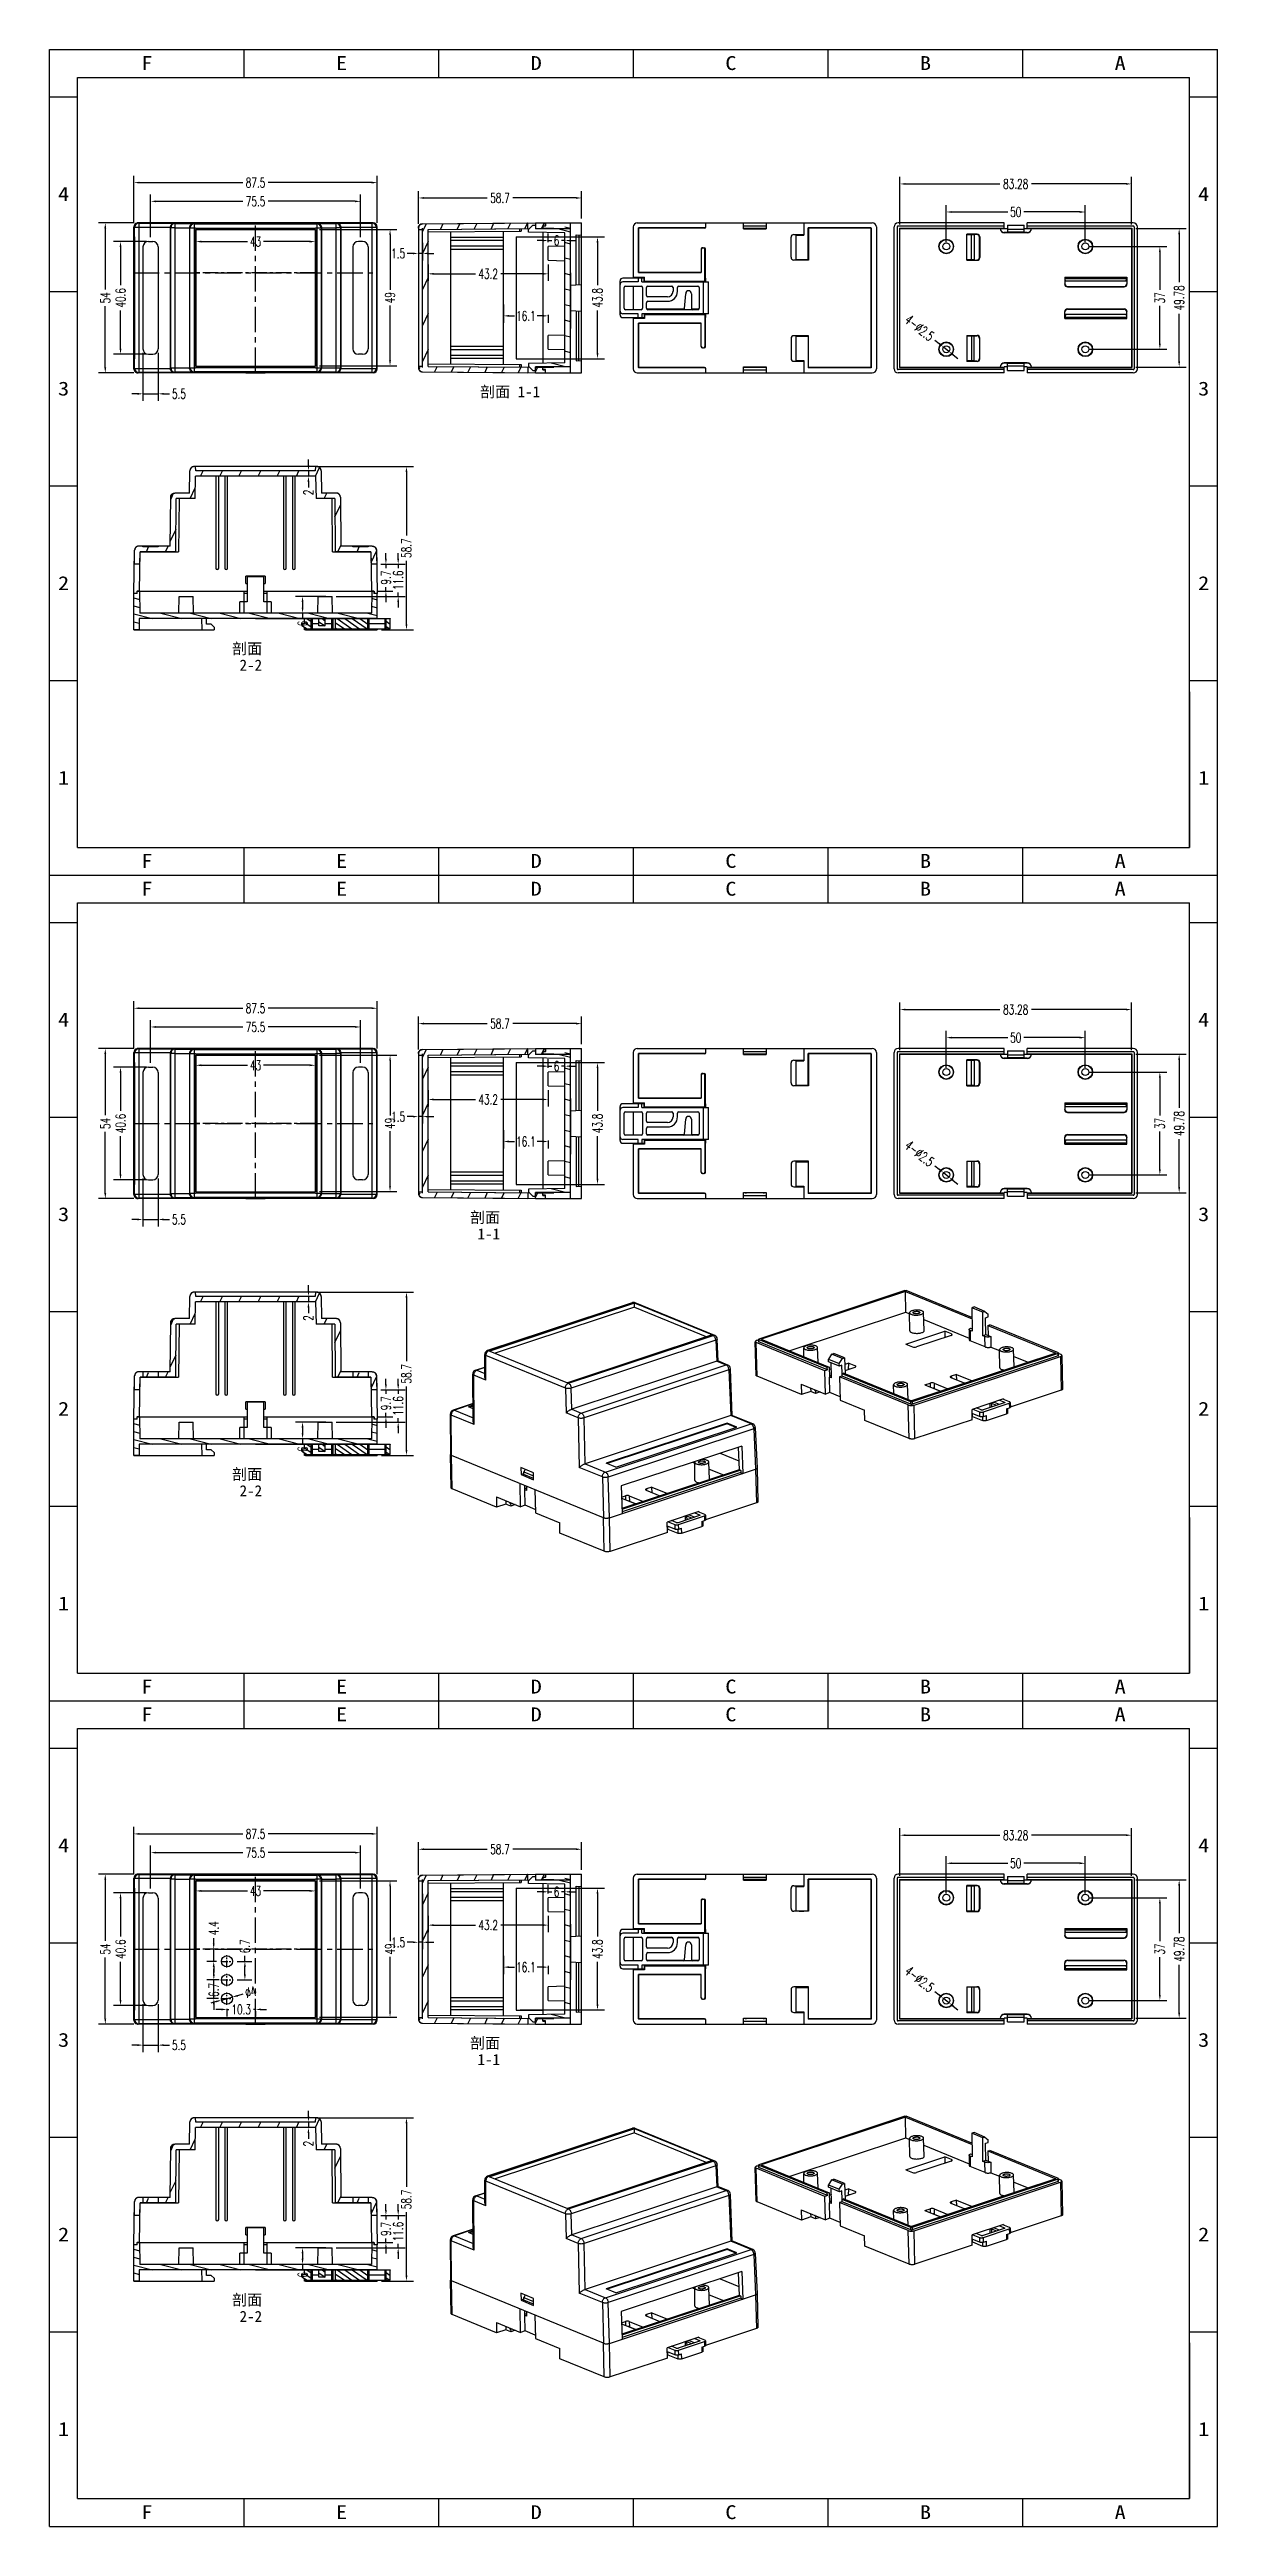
# Model space of a CAD drawing. Header units: millimetres. Extents: x -10223 to -9803, y 6946 to 7837.
import ezdxf
from ezdxf.enums import TextEntityAlignment as Align

# ---------------------------------------------------------------- set-up
doc = ezdxf.new("R2010")
doc.units = ezdxf.units.MM
doc.linetypes.add('CENTER', pattern=[50.8, 31.75, -6.35, 6.35, -6.35])
doc.layers.add('dim', color=3, linetype='Continuous')
doc.styles.add('romans', font='romans.shx', dxfattribs={"width": 0.67, "bigfont": 'fangsong.shx'})
doc.styles.add('TEXTSTYLE_0', font='txt', dxfattribs={"width": 0.8})
doc.styles.add('仿宋', font='')
doc.styles.get('仿宋').set_extended_font_data('仿宋_GB2312')
doc.dimstyles.new('MSTD', dxfattribs={"dimtxt": 3.5, "dimasz": 2, "dimexe": 2.5, "dimexo": 1.5, "dimgap": 1, "dimtad": 0, "dimdsep": 46, "dimtxsty": 'romans', "dimcen": 0, "dimclrd": 5, "dimclre": 5, "dimclrt": 3, "dimadec": 1, "dimazin": 0, "dimtfac": 0.5, "dimtmove": 0, "dimatfit": 3, "dimfxl": 1, "dimarcsym": 0})

msp = doc.modelspace()

# ---------------------------------------------------------------- texts
at = {"color": 2, "linetype": 'Continuous', "char_height": 3.9688, "attachment_point": 3, "line_spacing_factor": 0.9, "style": '仿宋'}
for s, insert, width in [('剖面 1-1', (-10046.596, 7715.87), 33.46999), ('剖面 2-2', (-10146.579, 7623.468), 19.05), ('剖面 1-1', (-10061.016, 7418.87), 19.05), ('剖面 2-2', (-10146.579, 7326.468), 19.05), ('剖面 1-1', (-10061.016, 7121.87), 19.05), ('剖面 2-2', (-10146.579, 7029.468), 19.05)]:
    msp.add_mtext(s, dxfattribs=dict(at, insert=insert, width=width))

# ---------------------------------------------------------------- blocks, each defined once
blk = doc.blocks.new('*u2')
at = {"color": 7, "linetype": 'Continuous'}
for p, q in [((-0.47, 0), (-53.04, -17.42)), ((23.64, -9.69), (0, 0)), ((-0.31, -0.34), (-52.15, -17.51)), ((-42.07, -21.64), (-0.15, -7.75)), ((-0.31, -0.34), (23.65, -10.16)), ((-0.15, -7.75), (-0.31, -0.34)), ((-0.15, -7.75), (1.21, -8.31)), ((1.24, -14.47), (1.21, -7.96)), ((6.49, -14.35), (6.21, -7.84)), ((24.37, -5.89), (23.6, -6.14)), ((23.6, -6.14), (23.7, -14.65)), ((27.49, -7.74), (23.6, -6.14)), ((28.25, -7.48), (24.37, -5.89)), ((28.25, -7.48), (27.49, -7.74)), ((27.58, -16.24), (27.49, -7.74)), ((28.25, -7.48), (29.42, -8.5)), ((29.45, -9.43), (29.42, -8.5)), ((-53.78, -17.95), (-53.16, -17.74)), ((-53.16, -17.51), (-53.16, -17.5)), ((-53.16, -17.51), (-53.14, -18.35)), ((-28.39, -27.71), (-53.08, -17.59)), ((-53.08, -17.59), (-53.06, -18.43)), ((-52.15, -17.51), (-27.77, -27.51)), ((-0.13, -19.27), (13.89, -14.63)), ((16.17, -16.13), (3.67, -20.27)), ((6.32, -10.4), (22.65, -17.09)), ((13.89, -14.63), (13.85, -16.52)), ((14.36, -16.73), (13.85, -16.52)), ((16.28, -15.61), (13.89, -14.63)), ((16.28, -15.61), (16.26, -16.09)), ((22.61, -14), (22.66, -17.74)), ((22.97, -14.35), (23.01, -18.09)), ((23.7, -14.65), (22.97, -14.35)), ((23.14, -13.57), (23.69, -13.8)), ((28.66, -15.88), (27.58, -16.24)), ((28.31, -16.54), (27.58, -16.24)), ((28.35, -20.28), (28.31, -16.54)), ((28.51, -9.74), (29.45, -9.43)), ((28.66, -15.88), (28.51, -9.74)), ((29.35, -16.17), (28.66, -15.88)), ((29.35, -16.17), (29.42, -16.15)), ((29.37, -12.5), (30, -12.3)), ((29.37, -12.5), (29.42, -16.15)), ((29.37, -12.5), (53.75, -22.5)), ((29.42, -16.15), (30.42, -16.56)), ((54.69, -22.42), (30, -12.3)), ((30.42, -16.56), (30.46, -20.3)), ((-54.02, -30.48), (-54.31, -18.38)), ((-29.27, -28.85), (-53.95, -18.72)), ((-53.66, -30.82), (-53.95, -18.72)), ((-28.37, -28.55), (-53.06, -18.43)), ((-36.88, -23.77), (-36.89, -20.58)), ((-31.66, -25.91), (-31.89, -20.46)), ((-26.85, -22.86), (-27.95, -24.64)), ((-27.95, -24.64), (-24.07, -26.23)), ((-27.93, -25.57), (-27.95, -24.64)), ((-24.05, -27.16), (-27.93, -25.57)), ((-26.85, -31.4), (-26.98, -25.96)), ((-26.85, -22.86), (-26.08, -22.61)), ((-22.96, -24.45), (-26.85, -22.86)), ((-22.2, -24.2), (-26.08, -22.61)), ((-24.07, -26.23), (-22.96, -24.45)), ((-24.05, -27.16), (-24.07, -26.23)), ((-22.96, -24.45), (-22.2, -24.2)), ((-22.2, -24.2), (-21.99, -29.88)), ((-20.71, -26.09), (-22.11, -26.56)), ((-20.75, -28.36), (-20.71, -26.09)), ((-20.71, -26.09), (-18.31, -27.07)), ((-0.13, -19.27), (2.26, -20.26)), ((53.75, -22.5), (1.91, -39.67)), ((54.65, -22.59), (2.07, -40.01)), ((54.67, -23.43), (2.09, -40.85)), ((2.84, -41.16), (55.42, -23.74)), ((28.35, -20.28), (23.01, -18.09)), ((30.46, -20.3), (33.57, -21.57)), ((33.6, -27.74), (33.57, -21.22)), ((38.84, -27.44), (38.57, -21.1)), ((38.68, -23.66), (43.84, -25.78)), ((54.67, -23.43), (54.65, -22.59)), ((54.78, -23.33), (54.76, -22.49)), ((55.6, -22.96), (54.77, -22.62)), ((55.42, -23.74), (55.71, -35.83)), ((55.95, -23.3), (56.24, -35.4)), ((-37.72, -37.36), (-53.66, -30.82)), ((-37.81, -33.63), (-29.06, -37.22)), ((-37.81, -33.63), (-37.72, -37.36)), ((-34.44, -35.02), (-34.36, -36.24)), ((-28.37, -28.55), (-29.27, -28.85)), ((-29.06, -37.22), (-29.27, -28.85)), ((-27.77, -27.51), (-28.39, -27.71)), ((-28.37, -28.55), (-28.39, -27.71)), ((-27.77, -27.51), (-27.64, -31.12)), ((-26.92, -28.15), (-27.74, -28.42)), ((-27.57, -31.1), (-27.64, -31.12)), ((-26.85, -31.4), (-27.57, -31.1)), ((-27.44, -36.68), (-27.57, -31.1)), ((-27.45, -30.58), (-26.87, -30.39)), ((-23.11, -26.85), (-24.05, -27.16)), ((-23.07, -30.73), (-23.96, -31.02)), ((-23.96, -31.02), (-23.76, -39.4)), ((0.73, -41.14), (-23.96, -31.02)), ((-23.04, -29.87), (-23.11, -26.85)), ((-22.46, -29.68), (-23.09, -29.89)), ((-23.07, -30.73), (-23.09, -29.89)), ((1.6, -40.01), (-23.09, -29.89)), ((1.62, -40.85), (-23.07, -30.73)), ((-22.46, -29.68), (1.91, -39.67)), ((-22.03, -28.79), (-18.43, -27.59)), ((-20.74, -27.98), (-20.23, -28.19)), ((-18.31, -27.07), (-18.34, -27.55)), ((-4.52, -37.04), (-4.53, -33.85)), ((0.7, -39.18), (0.47, -33.73)), ((6.69, -33.91), (8.59, -33.28)), ((6.69, -33.91), (12.32, -36.22)), ((8.59, -33.28), (8.62, -34.7)), ((10, -33.29), (10.03, -35.21)), ((10, -33.29), (14.99, -35.34)), ((10.03, -35.21), (12.43, -36.19)), ((10.75, -35.58), (10.85, -35.54)), ((16.04, -31.29), (21.03, -33.34)), ((18.06, -30.14), (16.15, -30.78)), ((16.15, -30.78), (16.22, -31.37)), ((18.17, -32.03), (17.99, -32.09)), ((18.18, -32.17), (18.06, -30.14)), ((18.06, -30.14), (23.7, -32.45)), ((-34.36, -36.24), (-37.72, -37.36)), ((-32.61, -36.96), (-34.36, -36.24)), ((-32.67, -36.04), (-32.91, -35.64)), ((-32.67, -36.04), (-32.27, -35.91)), ((-32.67, -36.04), (-32.61, -36.96)), ((-31, -36.43), (-32.61, -36.96)), ((-27.44, -36.68), (-29.06, -37.22)), ((-23.79, -38.18), (-27.44, -36.68)), ((-23.76, -39.4), (-15.01, -42.98)), ((-14.92, -46.7), (-15.01, -42.98)), ((1.02, -53.24), (0.73, -41.14)), ((1.62, -40.85), (1.6, -40.01)), ((2.07, -40.01), (2.09, -40.85)), ((3.13, -53.26), (2.84, -41.16)), ((35.02, -38.94), (23.65, -42.71)), ((23.74, -46.43), (23.65, -42.71)), ((26.37, -45.28), (23.68, -44.18)), ((23.85, -45.23), (23.82, -44.23)), ((23.92, -42.62), (26.33, -43.6)), ((26.91, -42.94), (25.14, -42.21)), ((26.33, -43.6), (26.37, -45.28)), ((35.23, -40.42), (27.61, -42.94)), ((27.74, -43.62), (37.04, -40.54)), ((27.78, -45.29), (27.74, -43.62)), ((28.85, -46.72), (36.09, -44.32)), ((30.04, -40.59), (30.08, -42.12)), ((30.78, -41.89), (30.75, -40.57)), ((32.55, -41.31), (30.75, -40.57)), ((31.7, -40.25), (31.7, -40.04)), ((33.5, -40.99), (31.7, -40.25)), ((33.53, -39.44), (35.29, -40.16)), ((37.15, -40.02), (34.75, -39.03)), ((35.02, -38.94), (35.03, -39.15)), ((35.29, -40.16), (35.29, -40.39)), ((36.05, -42.55), (37.08, -42.21)), ((36.05, -42.55), (36.09, -44.32)), ((36.41, -42.43), (36.45, -44.03)), ((37.04, -40.54), (37.08, -42.21)), ((37.39, -40.25), (37.43, -41.92)), ((55.71, -35.83), (37.42, -41.9)), ((1.02, -53.24), (-14.92, -46.7)), ((23.74, -46.43), (3.13, -53.26)), ((23.71, -45.28), (23.85, -45.23)), ((23.85, -45.23), (27.44, -46.71)), ((27.41, -45.37), (27.44, -46.71)), ((27.78, -45.29), (28.81, -44.95)), ((28.85, -46.72), (28.81, -44.95))]:
    blk.add_line(p, q, dxfattribs=at)
for centre, major_axis, ratio, start_param, end_param in [((15.52, -15.86), (1, 0.02), 0.364615, 5.409396, 6.977454), ((3.02, -20), (1, 0.024), 0.366586, -2.445228, -0.87717), ((-19.08, -27.33), (1, 0.02), 0.364615, 5.409396, 6.977454), ((9.24, -33.55), (1, 0.024), 0.366586, 0.696365, 2.264422), ((9.27, -35.46), (1, 0.024), 0.366586, 0.696365, 1.196946), ((16.8, -31.04), (1, 0.02), 0.364615, 2.267804, 3.835861)]:
    blk.add_ellipse(centre, major_axis=major_axis, ratio=ratio, start_param=start_param, end_param=end_param, dxfattribs=at)
for points, start_tangent, end_tangent in [([(-0.47, 0), (-0.35, 0.03), (-0.22, 0.04), (-0.1, 0.03), (0, 0)], (0.949239, 0.314556), (0.925261, -0.37933)), ([(5.61, -7.27), (5.13, -7.12), (4.55, -7.02), (3.91, -6.99), (3.26, -7.01), (2.64, -7.1), (2.09, -7.24), (1.65, -7.43), (1.36, -7.64), (1.22, -7.88), (1.21, -7.96)], (-0.925261, 0.37933), (0.024151, -0.999708)), ([(1.21, -7.96), (1.25, -8.12), (1.45, -8.34), (1.8, -8.53)], (0.024151, -0.999708), (0.925261, -0.37933)), ([(1.8, -8.53), (2.29, -8.68), (2.87, -8.78), (3.51, -8.82), (4.16, -8.79), (4.78, -8.71), (5.33, -8.57), (5.77, -8.38), (6.06, -8.16), (6.2, -7.93), (6.21, -7.84)], (0.925261, -0.37933), (-0.057247, 0.99836)), ([(2.46, -7.93), (2.53, -7.77), (2.75, -7.63), (3.08, -7.52), (3.48, -7.46), (3.92, -7.45), (4.33, -7.49), (4.66, -7.59)], (-0.026508, 0.999649), (0.925261, -0.37933)), ([(2.76, -8.22), (2.54, -8.09), (2.46, -7.93)], (-0.925261, 0.37933), (-0.026508, 0.999649)), ([(4.96, -7.87), (4.89, -8.03), (4.67, -8.17), (4.34, -8.28), (3.93, -8.35), (3.5, -8.36), (3.09, -8.31), (2.76, -8.22)], (0.026508, -0.999649), (-0.925261, 0.37933)), ([(4.66, -7.59), (4.88, -7.72), (4.96, -7.87)], (0.925261, -0.37933), (0.026508, -0.999649)), ([(6.21, -7.84), (6.17, -7.69), (5.97, -7.47), (5.61, -7.27)], (-0.057247, 0.99836), (-0.925261, 0.37933)), ([(-53.16, -17.5), (-53.13, -17.46), (-53.04, -17.42)], (0.154395, 0.988009), (0.949239, 0.314556)), ([(-53.08, -17.59), (-53.15, -17.55), (-53.16, -17.51)], (-0.925261, 0.37933), (-0.088052, 0.996116)), ([(1.25, -14.47), (1.29, -14.64), (1.5, -14.88), (1.87, -15.08)], (0.024151, -0.999708), (0.925261, -0.37933)), ([(1.87, -15.08), (2.37, -15.24), (2.98, -15.34), (3.65, -15.38), (4.34, -15.35), (4.99, -15.26), (5.56, -15.11), (6.02, -14.92), (6.33, -14.69), (6.48, -14.44), (6.48, -14.35)], (0.925261, -0.37933), (-0.057247, 0.99836)), ([(22.61, -14), (22.62, -13.96), (22.67, -13.85), (22.78, -13.75), (22.93, -13.66), (23.14, -13.57)], (-0.012111, 0.999927), (0.948288, 0.317411)), ([(22.97, -14.35), (22.8, -14.26), (22.69, -14.17), (22.63, -14.07), (22.62, -14.01), (22.61, -14)], (-0.925261, 0.37933), (-0.012111, 0.999927)), ([(22.66, -17.74), (22.66, -17.75), (22.67, -17.8), (22.73, -17.91), (22.85, -18), (23.01, -18.09)], (0.012111, -0.999927), (0.925261, -0.37933)), ([(30.42, -16.56), (30.18, -16.63), (29.91, -16.67), (29.33, -16.71), (28.77, -16.66), (28.52, -16.61), (28.31, -16.54)], (-0.950175, -0.311718), (-0.925261, 0.37933)), ([(-53.78, -17.95), (-54.09, -18.08), (-54.27, -18.25), (-54.31, -18.38)], (-0.949239, -0.314556), (-0.013298, -0.999912)), ([(-54.31, -18.38), (-54.31, -18.42), (-54.2, -18.58), (-53.95, -18.72)], (-0.013298, -0.999912), (0.925261, -0.37933)), ([(-53.14, -18.35), (-53.13, -18.39), (-53.06, -18.43)], (0.088052, -0.996116), (0.925261, -0.37933)), ([(-32.49, -19.9), (-32.97, -19.75), (-33.55, -19.65), (-34.19, -19.61), (-34.84, -19.64), (-35.46, -19.72), (-36.01, -19.87), (-36.45, -20.05), (-36.75, -20.27), (-36.88, -20.51), (-36.89, -20.58)], (-0.925261, 0.37933), (0.024151, -0.999708)), ([(-36.89, -20.58), (-36.85, -20.74), (-36.65, -20.97), (-36.3, -21.16)], (0.024151, -0.999708), (0.925261, -0.37933)), ([(-36.3, -21.16), (-35.81, -21.31), (-35.23, -21.41), (-34.6, -21.44), (-33.94, -21.42), (-33.32, -21.33), (-32.77, -21.19), (-32.34, -21.01), (-32.04, -20.79), (-31.9, -20.55), (-31.9, -20.46)], (0.925261, -0.37933), (-0.057247, 0.99836)), ([(-35.64, -20.56), (-35.57, -20.4), (-35.35, -20.26), (-35.02, -20.15), (-34.62, -20.08), (-34.18, -20.07), (-33.77, -20.12), (-33.44, -20.21)], (-0.026508, 0.999649), (0.925261, -0.37933)), ([(-35.34, -20.84), (-35.56, -20.71), (-35.64, -20.56)], (-0.925261, 0.37933), (-0.026508, 0.999649)), ([(-33.14, -20.5), (-33.22, -20.66), (-33.43, -20.8), (-33.76, -20.91), (-34.17, -20.97), (-34.6, -20.98), (-35.01, -20.94), (-35.34, -20.84)], (0.026508, -0.999649), (-0.925261, 0.37933)), ([(-33.44, -20.21), (-33.22, -20.35), (-33.14, -20.5)], (0.925261, -0.37933), (0.026508, -0.999649)), ([(-31.9, -20.46), (-31.93, -20.31), (-32.13, -20.09), (-32.49, -19.9)], (-0.057247, 0.99836), (-0.925261, 0.37933)), ([(28.35, -20.28), (28.56, -20.35), (28.81, -20.4), (29.37, -20.45), (29.95, -20.41), (30.22, -20.36), (30.46, -20.3)], (0.925261, -0.37933), (0.950175, 0.311718)), ([(37.97, -20.54), (37.49, -20.39), (36.91, -20.29), (36.27, -20.25), (35.62, -20.28), (35, -20.36), (34.45, -20.51), (34.01, -20.69), (33.71, -20.91), (33.58, -21.15), (33.57, -21.22)], (-0.925261, 0.37933), (0.024151, -0.999708)), ([(33.57, -21.22), (33.61, -21.38), (33.81, -21.61), (34.16, -21.8)], (0.024151, -0.999708), (0.925261, -0.37933)), ([(34.16, -21.8), (34.65, -21.95), (35.23, -22.05), (35.86, -22.08), (36.52, -22.06), (37.14, -21.97), (37.69, -21.83), (38.12, -21.65), (38.42, -21.43), (38.56, -21.19), (38.56, -21.1)], (0.925261, -0.37933), (-0.057247, 0.99836)), ([(34.82, -21.2), (34.89, -21.04), (35.11, -20.9), (35.44, -20.79), (35.84, -20.72), (36.28, -20.71), (36.69, -20.76), (37.02, -20.85)], (-0.026508, 0.999649), (0.925261, -0.37933)), ([(35.11, -21.48), (34.9, -21.35), (34.82, -21.2)], (-0.925261, 0.37933), (-0.026508, 0.999649)), ([(37.32, -21.14), (37.24, -21.3), (37.03, -21.44), (36.7, -21.55), (36.29, -21.61), (35.86, -21.62), (35.45, -21.58), (35.11, -21.48)], (0.026508, -0.999649), (-0.925261, 0.37933)), ([(37.02, -20.85), (37.24, -20.99), (37.32, -21.14)], (0.925261, -0.37933), (0.026508, -0.999649)), ([(38.56, -21.1), (38.53, -20.95), (38.33, -20.73), (37.97, -20.54)], (-0.057247, 0.99836), (-0.925261, 0.37933)), ([(54.76, -22.49), (54.76, -22.51), (54.73, -22.55), (54.65, -22.59)], (0.088052, -0.996116), (-0.949239, -0.314556)), ([(54.67, -23.43), (54.75, -23.39), (54.78, -23.34), (54.78, -23.33)], (0.949239, 0.314556), (-0.088052, 0.996116)), ([(54.69, -22.42), (54.75, -22.46), (54.76, -22.49)], (0.925261, -0.37933), (0.088052, -0.996116)), ([(55.42, -23.74), (55.73, -23.6), (55.91, -23.44), (55.95, -23.3)], (0.949239, 0.314556), (0.013298, 0.999912)), ([(55.95, -23.3), (55.95, -23.27), (55.84, -23.1), (55.6, -22.96)], (0.013298, 0.999912), (-0.925261, 0.37933)), ([(-53.66, -30.82), (-53.91, -30.68), (-54.02, -30.51), (-54.02, -30.48)], (-0.925261, 0.37933), (0.013298, 0.999912)), ([(-27.66, -30.57), (-27.52, -30.57), (-26.96, -30.62), (-26.86, -30.64)], (0.999722, 0.023592), (0.980131, -0.198349)), ([(-0.13, -33.16), (-0.61, -33.01), (-1.19, -32.92), (-1.83, -32.88), (-2.48, -32.9), (-3.1, -32.99), (-3.65, -33.13), (-4.09, -33.32), (-4.39, -33.54), (-4.53, -33.77), (-4.53, -33.85)], (-0.925261, 0.37933), (0.024151, -0.999708)), ([(-4.53, -33.85), (-4.49, -34.01), (-4.29, -34.23), (-3.94, -34.43)], (0.024151, -0.999708), (0.925261, -0.37933)), ([(-3.94, -34.43), (-3.46, -34.58), (-2.87, -34.67), (-2.24, -34.71), (-1.59, -34.68), (-0.96, -34.6), (-0.42, -34.46), (0.02, -34.27), (0.32, -34.05), (0.46, -33.82), (0.46, -33.73)], (0.925261, -0.37933), (-0.057247, 0.99836)), ([(-3.28, -33.82), (-3.21, -33.67), (-3, -33.52), (-2.67, -33.41), (-2.26, -33.35), (-1.82, -33.34), (-1.42, -33.38), (-1.08, -33.48)], (-0.026508, 0.999649), (0.925261, -0.37933)), ([(-2.99, -34.11), (-3.21, -33.98), (-3.28, -33.82)], (-0.925261, 0.37933), (-0.026508, 0.999649)), ([(-0.78, -33.77), (-0.86, -33.92), (-1.07, -34.07), (-1.4, -34.18), (-1.81, -34.24), (-2.24, -34.25), (-2.65, -34.2), (-2.99, -34.11)], (0.026508, -0.999649), (-0.925261, 0.37933)), ([(-1.08, -33.48), (-0.86, -33.61), (-0.78, -33.77)], (0.925261, -0.37933), (0.026508, -0.999649)), ([(0.46, -33.73), (0.42, -33.58), (0.22, -33.36), (-0.13, -33.16)], (-0.057247, 0.99836), (-0.925261, 0.37933)), ([(33.6, -27.74), (33.64, -27.91), (33.85, -28.14), (34.23, -28.34)], (0.024151, -0.999708), (0.925261, -0.37933)), ([(34.23, -28.34), (34.73, -28.5), (35.33, -28.6)], (0.925261, -0.37933), (0.993741, -0.111712)), ([(56.24, -35.4), (56.2, -35.54), (56.02, -35.7), (55.71, -35.83)], (-0.013298, -0.999912), (-0.949239, -0.314556)), ([(0.73, -41.14), (1.09, -41.25), (1.52, -41.3), (1.99, -41.31), (2.44, -41.26), (2.84, -41.16)], (0.925261, -0.37933), (0.949239, 0.314556)), ([(2.07, -40.01), (1.95, -40.04), (1.83, -40.05), (1.7, -40.04), (1.6, -40.01)], (-0.949239, -0.314556), (-0.925261, 0.37933)), ([(1.62, -40.85), (1.72, -40.87), (1.85, -40.88), (1.97, -40.88), (2.09, -40.85)], (0.925261, -0.37933), (0.949239, 0.314556)), ([(26.33, -43.6), (26.5, -43.66), (26.69, -43.7), (26.9, -43.72), (27.13, -43.72), (27.35, -43.7), (27.56, -43.67), (27.74, -43.62)], (0.925261, -0.37933), (0.949239, 0.314556)), ([(27.61, -42.94), (27.5, -42.97), (27.38, -42.99), (27.25, -42.99), (27.12, -42.98), (27, -42.97), (26.91, -42.94)], (-0.949239, -0.314556), (-0.925261, 0.37933)), ([(30.25, -40.52), (30.28, -40.52), (30.41, -40.51), (30.54, -40.52), (30.65, -40.54), (30.75, -40.57)], (0.993962, 0.109723), (0.925261, -0.37933)), ([(31.7, -40.25), (31.6, -40.22), (31.49, -40.2), (31.36, -40.2), (31.23, -40.2), (31.2, -40.2)], (-0.925261, 0.37933), (-0.993962, -0.109725)), ([(35.41, -40.27), (35.4, -40.29), (35.38, -40.34), (35.32, -40.38), (35.23, -40.42)], (0.040575, -0.999176), (-0.949239, -0.314556)), ([(35.29, -40.16), (35.36, -40.2), (35.4, -40.24), (35.41, -40.27)], (0.925261, -0.37933), (0.040575, -0.999176)), ([(36.45, -44.03), (36.43, -44.11), (36.36, -44.18), (36.25, -44.26), (36.09, -44.32)], (0.015527, -0.999879), (-0.949239, -0.314556)), ([(37.04, -40.54), (37.19, -40.47), (37.31, -40.4), (37.37, -40.32), (37.39, -40.25)], (0.949239, 0.314556), (-0.015527, 0.999879)), ([(37.43, -41.92), (37.43, -41.96), (37.37, -42.05), (37.25, -42.14), (37.08, -42.21)], (0.040772, -0.999168), (-0.949239, -0.314556)), ([(37.39, -40.25), (37.39, -40.24), (37.36, -40.16), (37.28, -40.08), (37.15, -40.02)], (-0.015527, 0.999879), (-0.925261, 0.37933)), ([(3.13, -53.26), (2.73, -53.36), (2.28, -53.41), (1.81, -53.4), (1.38, -53.34), (1.02, -53.24)], (-0.949239, -0.314556), (-0.925261, 0.37933)), ([(27.78, -45.29), (27.56, -45.35), (27.31, -45.38), (27.05, -45.39), (26.8, -45.38), (26.57, -45.34), (26.37, -45.28)], (-0.949239, -0.314556), (-0.925261, 0.37933)), ([(28.85, -46.72), (28.67, -46.77), (28.46, -46.8), (28.24, -46.82), (28.01, -46.82), (27.8, -46.8), (27.61, -46.76), (27.44, -46.71)], (-0.949239, -0.314556), (-0.925261, 0.37933))]:
    blk.add_spline(points, degree=3, dxfattribs=dict(at, start_tangent=start_tangent, end_tangent=end_tangent))
blk = doc.blocks.new('*D149')
at = {"layer": 'Defpoints', "color": 0}
for p in [(-10128.36, 7389.95), (-10105.19, 7331.25), (-10094.67, 7331.25)]:
    blk.add_point(p, dxfattribs=at)
at = {"layer": 'dim', "color": 5, "lineweight": -2}
for p, q in [((-10126.86, 7389.95), (-10092.17, 7389.95)), ((-10094.67, 7387.95), (-10094.67, 7365.17)), ((-10094.67, 7333.25), (-10094.67, 7356.02)), ((-10103.69, 7331.25), (-10092.17, 7331.25))]:
    blk.add_line(p, q, dxfattribs=at)
at = {"layer": 'dim', "color": 5}
for points in [[(-10095, 7387.95), (-10094.33, 7387.95), (-10094.67, 7389.95)], [(-10095, 7333.25), (-10094.33, 7333.25), (-10094.67, 7331.25)]]:
    blk.add_solid(points, dxfattribs=at)
at = {"layer": 'dim', "color": 3, "insert": (-10094.67, 7360.6), "char_height": 3.5, "attachment_point": 5, "rotation": 90, "style": 'romans'}
blk.add_mtext('58.7', dxfattribs=at)
blk = doc.blocks.new('*D150')
at = {"layer": 'Defpoints', "color": 0}
for p in [(-10129.91, 7386.45), (-10129.07, 7388.45), (-10129.07, 7386.45)]:
    blk.add_point(p, dxfattribs=at)
at = {"layer": 'dim', "color": 5, "lineweight": -2}
for p, q in [((-10130.57, 7388.45), (-10132.41, 7388.45)), ((-10130.57, 7386.45), (-10132.41, 7386.45)), ((-10129.91, 7390.45), (-10129.91, 7392.45)), ((-10129.91, 7388.45), (-10129.91, 7386.45)), ((-10129.91, 7384.45), (-10129.91, 7382.45))]:
    blk.add_line(p, q, dxfattribs=at)
at = {"layer": 'dim', "color": 5}
for points in [[(-10130.25, 7390.45), (-10129.58, 7390.45), (-10129.91, 7388.45)], [(-10130.25, 7384.45), (-10129.58, 7384.45), (-10129.91, 7386.45)]]:
    blk.add_solid(points, dxfattribs=at)
at = {"layer": 'dim', "color": 3, "insert": (-10129.91, 7380.67), "char_height": 3.5, "attachment_point": 5, "rotation": 90, "style": 'romans'}
blk.add_mtext('2', dxfattribs=at)
blk = doc.blocks.new('*D151')
at = {"layer": 'Defpoints', "color": 0}
for p in [(-10122.2, 7343.25), (-10132.03, 7337.25), (-10122.2, 7337.25)]:
    blk.add_point(p, dxfattribs=at)
at = {"layer": 'dim', "color": 5, "lineweight": -2}
for p, q in [((-10123.7, 7343.25), (-10134.53, 7343.25)), ((-10123.7, 7337.25), (-10134.53, 7337.25)), ((-10132.03, 7341.25), (-10132.03, 7339.25)), ((-10132.03, 7337.25), (-10132.03, 7335.25))]:
    blk.add_line(p, q, dxfattribs=at)
at = {"layer": 'dim', "color": 5}
for points in [[(-10132.36, 7341.25), (-10131.69, 7341.25), (-10132.03, 7343.25)], [(-10132.36, 7339.25), (-10131.69, 7339.25), (-10132.03, 7337.25)]]:
    blk.add_solid(points, dxfattribs=at)
at = {"layer": 'dim', "color": 3, "insert": (-10132.03, 7333.52), "char_height": 3.5, "attachment_point": 5, "rotation": 90, "style": 'romans'}
blk.add_mtext('6', dxfattribs=at)
blk = doc.blocks.new('*D152')
at = {"layer": 'Defpoints', "color": 0}
for p in [(-10105.37, 7354.85), (-10106.36, 7345.15), (-10102.05, 7345.15)]:
    blk.add_point(p, dxfattribs=at)
at = {"layer": 'dim', "color": 5, "lineweight": -2}
for p, q in [((-10103.87, 7354.85), (-10099.55, 7354.85)), ((-10102.05, 7356.85), (-10102.05, 7358.85)), ((-10102.05, 7354.85), (-10102.05, 7353.45)), ((-10104.86, 7345.15), (-10099.55, 7345.15)), ((-10102.05, 7345.15), (-10102.05, 7346.54)), ((-10102.05, 7343.15), (-10102.05, 7341.15))]:
    blk.add_line(p, q, dxfattribs=at)
at = {"layer": 'dim', "color": 5}
for points in [[(-10102.38, 7356.85), (-10101.72, 7356.85), (-10102.05, 7354.85)], [(-10102.38, 7343.15), (-10101.72, 7343.15), (-10102.05, 7345.15)]]:
    blk.add_solid(points, dxfattribs=at)
at = {"layer": 'dim', "color": 3, "insert": (-10102.05, 7350), "char_height": 3.5, "attachment_point": 5, "rotation": 90, "style": 'romans'}
blk.add_mtext('9.7', dxfattribs=at)
blk = doc.blocks.new('*D153')
at = {"layer": 'Defpoints', "color": 0}
for p in [(-10105.37, 7354.85), (-10121.41, 7343.25), (-10097.64, 7343.25)]:
    blk.add_point(p, dxfattribs=at)
at = {"layer": 'dim', "color": 5, "lineweight": -2}
for p, q in [((-10103.87, 7354.85), (-10095.14, 7354.85)), ((-10097.64, 7356.85), (-10097.64, 7358.85)), ((-10097.64, 7354.85), (-10097.64, 7353.45)), ((-10119.91, 7343.25), (-10095.14, 7343.25)), ((-10097.64, 7343.25), (-10097.64, 7344.64)), ((-10097.64, 7341.25), (-10097.64, 7339.25))]:
    blk.add_line(p, q, dxfattribs=at)
at = {"layer": 'dim', "color": 5}
for points in [[(-10097.97, 7356.85), (-10097.31, 7356.85), (-10097.64, 7354.85)], [(-10097.97, 7341.25), (-10097.31, 7341.25), (-10097.64, 7343.25)]]:
    blk.add_solid(points, dxfattribs=at)
at = {"layer": 'dim', "color": 3, "insert": (-10097.64, 7349.05), "char_height": 3.5, "attachment_point": 5, "rotation": 90, "style": 'romans'}
blk.add_mtext('11.6', dxfattribs=at)
blk = doc.blocks.new('*D154')
at = {"layer": 'Defpoints', "color": 0}
for p in [(-9833.92, 7475.54), (-9833.92, 7425.76), (-9816.78, 7425.76)]:
    blk.add_point(p, dxfattribs=at)
at = {"layer": 'dim', "color": 5, "lineweight": -2}
for p, q in [((-9832.42, 7475.54), (-9814.28, 7475.54)), ((-9816.78, 7473.54), (-9816.78, 7456.34)), ((-9816.78, 7427.76), (-9816.78, 7444.96)), ((-9832.42, 7425.76), (-9814.28, 7425.76))]:
    blk.add_line(p, q, dxfattribs=at)
at = {"layer": 'dim', "color": 5}
for points in [[(-9817.12, 7473.54), (-9816.45, 7473.54), (-9816.78, 7475.54)], [(-9817.12, 7427.76), (-9816.45, 7427.76), (-9816.78, 7425.76)]]:
    blk.add_solid(points, dxfattribs=at)
at = {"layer": 'dim', "color": 3, "insert": (-9816.78, 7450.65), "char_height": 3.5, "attachment_point": 5, "rotation": 90, "style": 'romans'}
blk.add_mtext('49.78', dxfattribs=at)
blk = doc.blocks.new('*D155')
at = {"layer": 'Defpoints', "color": 0}
for p in [(-9833.92, 7491.63), (-9917.21, 7475.54), (-9833.92, 7475.54)]:
    blk.add_point(p, dxfattribs=at)
at = {"layer": 'dim', "color": 5, "lineweight": -2}
for p, q in [((-9917.21, 7477.04), (-9917.21, 7494.13)), ((-9833.92, 7477.04), (-9833.92, 7494.13)), ((-9915.21, 7491.63), (-9881.25, 7491.63)), ((-9835.92, 7491.63), (-9869.87, 7491.63))]:
    blk.add_line(p, q, dxfattribs=at)
at = {"layer": 'dim', "color": 5}
for points in [[(-9915.21, 7491.96), (-9915.21, 7491.3), (-9917.21, 7491.63)], [(-9835.92, 7491.96), (-9835.92, 7491.3), (-9833.92, 7491.63)]]:
    blk.add_solid(points, dxfattribs=at)
at = {"layer": 'dim', "color": 3, "insert": (-9875.56, 7491.63), "char_height": 3.5, "attachment_point": 5, "style": 'romans'}
blk.add_mtext('83.28', dxfattribs=at)
blk = doc.blocks.new('*D156')
at = {"layer": 'Defpoints', "color": 0}
for p in [(-9850.54, 7469.15), (-9850.54, 7432.15), (-9823.73, 7432.15)]:
    blk.add_point(p, dxfattribs=at)
at = {"layer": 'dim', "color": 5, "lineweight": -2}
for p, q in [((-9849.04, 7469.15), (-9821.23, 7469.15)), ((-9823.73, 7467.15), (-9823.73, 7453.55)), ((-9823.73, 7434.15), (-9823.73, 7447.75)), ((-9849.04, 7432.15), (-9821.23, 7432.15))]:
    blk.add_line(p, q, dxfattribs=at)
at = {"layer": 'dim', "color": 5}
for points in [[(-9824.06, 7467.15), (-9823.39, 7467.15), (-9823.73, 7469.15)], [(-9824.06, 7434.15), (-9823.39, 7434.15), (-9823.73, 7432.15)]]:
    blk.add_solid(points, dxfattribs=at)
at = {"layer": 'dim', "color": 3, "insert": (-9823.73, 7450.65), "char_height": 3.5, "attachment_point": 5, "rotation": 90, "style": 'romans'}
blk.add_mtext('37', dxfattribs=at)
blk = doc.blocks.new('*D157')
at = {"layer": 'Defpoints', "color": 0}
for p in [(-9850.54, 7481.54), (-9900.54, 7469.15), (-9850.54, 7469.15)]:
    blk.add_point(p, dxfattribs=at)
at = {"layer": 'dim', "color": 5, "lineweight": -2}
for p, q in [((-9900.54, 7470.65), (-9900.54, 7484.04)), ((-9898.54, 7481.54), (-9878.44, 7481.54)), ((-9852.54, 7481.54), (-9872.64, 7481.54)), ((-9850.54, 7470.65), (-9850.54, 7484.04))]:
    blk.add_line(p, q, dxfattribs=at)
at = {"layer": 'dim', "color": 5}
for points in [[(-9898.54, 7481.87), (-9898.54, 7481.2), (-9900.54, 7481.54)], [(-9852.54, 7481.87), (-9852.54, 7481.2), (-9850.54, 7481.54)]]:
    blk.add_solid(points, dxfattribs=at)
at = {"layer": 'dim', "color": 3, "insert": (-9875.54, 7481.54), "char_height": 3.5, "attachment_point": 5, "style": 'romans'}
blk.add_mtext('50', dxfattribs=at)
blk = doc.blocks.new('*D93')
at = {"layer": 'Defpoints', "color": 0}
for p in [(-10127.44, 7475.2), (-10127.44, 7426.19), (-10100.57, 7426.19)]:
    blk.add_point(p, dxfattribs=at)
at = {"layer": 'dim', "color": 5, "lineweight": -2}
for p, q in [((-10125.94, 7475.2), (-10098.07, 7475.2)), ((-10100.57, 7473.2), (-10100.57, 7453.54)), ((-10100.57, 7428.19), (-10100.57, 7447.85)), ((-10125.94, 7426.19), (-10098.07, 7426.19))]:
    blk.add_line(p, q, dxfattribs=at)
at = {"layer": 'dim', "color": 5}
for points in [[(-10100.9, 7473.2), (-10100.24, 7473.2), (-10100.57, 7475.2)], [(-10100.9, 7428.19), (-10100.24, 7428.19), (-10100.57, 7426.19)]]:
    blk.add_solid(points, dxfattribs=at)
at = {"layer": 'dim', "color": 3, "insert": (-10100.57, 7450.69), "char_height": 3.5, "attachment_point": 5, "rotation": 90, "style": 'romans'}
blk.add_mtext('49', dxfattribs=at)
blk = doc.blocks.new('*D94')
at = {"layer": 'Defpoints', "color": 0}
for p in [(-10170.44, 7475.2), (-10127.44, 7475.2), (-10127.44, 7471.59)]:
    blk.add_point(p, dxfattribs=at)
at = {"layer": 'dim', "color": 5, "lineweight": -2}
for p, q in [((-10170.44, 7473.7), (-10170.44, 7469.09)), ((-10168.44, 7471.59), (-10151.84, 7471.59)), ((-10129.44, 7471.59), (-10146.04, 7471.59)), ((-10127.44, 7473.7), (-10127.44, 7469.09))]:
    blk.add_line(p, q, dxfattribs=at)
at = {"layer": 'dim', "color": 5}
for points in [[(-10168.44, 7471.92), (-10168.44, 7471.25), (-10170.44, 7471.59)], [(-10129.44, 7471.92), (-10129.44, 7471.25), (-10127.44, 7471.59)]]:
    blk.add_solid(points, dxfattribs=at)
at = {"layer": 'dim', "color": 3, "insert": (-10148.94, 7471.59), "char_height": 3.5, "attachment_point": 5, "style": 'romans'}
blk.add_mtext('43', dxfattribs=at)
blk = doc.blocks.new('*D95')
at = {"layer": 'Defpoints', "color": 0}
for p in [(-10090.37, 7471.99), (-10088.87, 7471.99), (-10090.37, 7453.12)]:
    blk.add_point(p, dxfattribs=at)
at = {"layer": 'dim', "color": 5, "lineweight": -2}
for p, q in [((-10090.37, 7470.49), (-10090.37, 7450.62)), ((-10088.87, 7470.49), (-10088.87, 7450.62)), ((-10092.37, 7453.12), (-10094.37, 7453.12)), ((-10088.87, 7453.12), (-10090.37, 7453.12)), ((-10086.87, 7453.12), (-10084.87, 7453.12))]:
    blk.add_line(p, q, dxfattribs=at)
at = {"layer": 'dim', "color": 5}
for points in [[(-10092.37, 7453.45), (-10092.37, 7452.79), (-10090.37, 7453.12)], [(-10086.87, 7453.45), (-10086.87, 7452.79), (-10088.87, 7453.12)]]:
    blk.add_solid(points, dxfattribs=at)
at = {"layer": 'dim', "color": 3, "insert": (-10097.65, 7453.12), "char_height": 3.5, "attachment_point": 5, "style": 'romans'}
blk.add_mtext('1.5', dxfattribs=at)
blk = doc.blocks.new('*D96')
at = {"layer": 'Defpoints', "color": 0}
for p in [(-10055.27, 7472.56), (-10055.27, 7428.76), (-10025.97, 7428.76)]:
    blk.add_point(p, dxfattribs=at)
at = {"layer": 'dim', "color": 5, "lineweight": -2}
for p, q in [((-10053.77, 7472.56), (-10023.47, 7472.56)), ((-10025.97, 7470.56), (-10025.97, 7455.23)), ((-10025.97, 7430.76), (-10025.97, 7446.08)), ((-10053.77, 7428.76), (-10023.47, 7428.76))]:
    blk.add_line(p, q, dxfattribs=at)
at = {"layer": 'dim', "color": 5}
for points in [[(-10026.3, 7470.56), (-10025.64, 7470.56), (-10025.97, 7472.56)], [(-10026.3, 7430.76), (-10025.64, 7430.76), (-10025.97, 7428.76)]]:
    blk.add_solid(points, dxfattribs=at)
at = {"layer": 'dim', "color": 3, "insert": (-10025.97, 7450.66), "char_height": 3.5, "attachment_point": 5, "rotation": 90, "style": 'romans'}
blk.add_mtext('43.8', dxfattribs=at)
blk = doc.blocks.new('*D97')
at = {"layer": 'Defpoints', "color": 0}
for p in [(-10059.77, 7449.79), (-10043.67, 7446.09), (-10043.67, 7444.17)]:
    blk.add_point(p, dxfattribs=at)
at = {"layer": 'dim', "color": 5, "lineweight": -2}
for p, q in [((-10059.77, 7448.29), (-10059.77, 7441.67)), ((-10057.77, 7444.17), (-10055.79, 7444.17)), ((-10045.67, 7444.17), (-10047.64, 7444.17)), ((-10043.67, 7444.59), (-10043.67, 7441.67))]:
    blk.add_line(p, q, dxfattribs=at)
at = {"layer": 'dim', "color": 5}
for points in [[(-10057.77, 7444.51), (-10057.77, 7443.84), (-10059.77, 7444.17)], [(-10045.67, 7444.51), (-10045.67, 7443.84), (-10043.67, 7444.17)]]:
    blk.add_solid(points, dxfattribs=at)
at = {"layer": 'dim', "color": 3, "insert": (-10051.72, 7444.17), "char_height": 3.5, "attachment_point": 5, "style": 'romans'}
blk.add_mtext('16.1', dxfattribs=at)
blk = doc.blocks.new('*D98')
at = {"layer": 'Defpoints', "color": 0}
for p in [(-10086.87, 7464.15), (-10086.87, 7459.29), (-10043.67, 7464.15)]:
    blk.add_point(p, dxfattribs=at)
at = {"layer": 'dim', "color": 5, "lineweight": -2}
for p, q in [((-10086.87, 7462.65), (-10086.87, 7456.79)), ((-10084.87, 7459.29), (-10069.84, 7459.29)), ((-10045.67, 7459.29), (-10060.69, 7459.29)), ((-10043.67, 7462.65), (-10043.67, 7456.79))]:
    blk.add_line(p, q, dxfattribs=at)
at = {"layer": 'dim', "color": 5}
for points in [[(-10084.87, 7459.62), (-10084.87, 7458.96), (-10086.87, 7459.29)], [(-10045.67, 7459.62), (-10045.67, 7458.96), (-10043.67, 7459.29)]]:
    blk.add_solid(points, dxfattribs=at)
at = {"layer": 'dim', "color": 3, "insert": (-10065.27, 7459.29), "char_height": 3.5, "attachment_point": 5, "style": 'romans'}
blk.add_mtext('43.2', dxfattribs=at)
blk = doc.blocks.new('*D99')
at = {"layer": 'Defpoints', "color": 0}
for p in [(-10043.67, 7471.27), (-10043.67, 7469.15), (-10037.67, 7469.27)]:
    blk.add_point(p, dxfattribs=at)
at = {"layer": 'dim', "color": 5, "lineweight": -2}
for p, q in [((-10045.67, 7471.27), (-10047.67, 7471.27)), ((-10043.67, 7470.65), (-10043.67, 7473.77)), ((-10043.67, 7471.27), (-10042.39, 7471.27)), ((-10037.67, 7471.27), (-10038.94, 7471.27)), ((-10037.67, 7470.77), (-10037.67, 7473.77)), ((-10035.67, 7471.27), (-10033.67, 7471.27))]:
    blk.add_line(p, q, dxfattribs=at)
at = {"layer": 'dim', "color": 5}
for points in [[(-10045.67, 7471.6), (-10045.67, 7470.94), (-10043.67, 7471.27)], [(-10035.67, 7471.6), (-10035.67, 7470.94), (-10037.67, 7471.27)]]:
    blk.add_solid(points, dxfattribs=at)
at = {"layer": 'dim', "color": 3, "insert": (-10040.67, 7471.27), "char_height": 3.5, "attachment_point": 5, "style": 'romans'}
blk.add_mtext('6', dxfattribs=at)
blk = doc.blocks.new('*D100')
at = {"layer": 'Defpoints', "color": 0}
for p in [(-10031.67, 7486.58), (-10090.37, 7475.77), (-10031.67, 7477.65)]:
    blk.add_point(p, dxfattribs=at)
at = {"layer": 'dim', "color": 5, "lineweight": -2}
for p, q in [((-10090.37, 7477.27), (-10090.37, 7489.08)), ((-10088.37, 7486.58), (-10065.59, 7486.58)), ((-10033.67, 7486.58), (-10056.44, 7486.58)), ((-10031.67, 7479.15), (-10031.67, 7489.08))]:
    blk.add_line(p, q, dxfattribs=at)
at = {"layer": 'dim', "color": 5}
for points in [[(-10088.37, 7486.91), (-10088.37, 7486.25), (-10090.37, 7486.58)], [(-10033.67, 7486.91), (-10033.67, 7486.25), (-10031.67, 7486.58)]]:
    blk.add_solid(points, dxfattribs=at)
at = {"layer": 'dim', "color": 3, "insert": (-10061.02, 7486.58), "char_height": 3.5, "attachment_point": 5, "style": 'romans'}
blk.add_mtext('58.7', dxfattribs=at)
blk = doc.blocks.new('*D101')
at = {"layer": 'Defpoints', "color": 0}
for p in [(-10191.19, 7477.65), (-10202.97, 7423.65), (-10191.19, 7423.65)]:
    blk.add_point(p, dxfattribs=at)
at = {"layer": 'dim', "color": 5, "lineweight": -2}
for p, q in [((-10192.69, 7477.65), (-10205.47, 7477.65)), ((-10202.97, 7475.65), (-10202.97, 7453.6)), ((-10202.97, 7425.65), (-10202.97, 7447.69)), ((-10192.69, 7423.65), (-10205.47, 7423.65))]:
    blk.add_line(p, q, dxfattribs=at)
at = {"layer": 'dim', "color": 5}
for points in [[(-10203.31, 7475.65), (-10202.64, 7475.65), (-10202.97, 7477.65)], [(-10203.31, 7425.65), (-10202.64, 7425.65), (-10202.97, 7423.65)]]:
    blk.add_solid(points, dxfattribs=at)
at = {"layer": 'dim', "color": 3, "insert": (-10202.97, 7450.65), "char_height": 3.5, "attachment_point": 5, "rotation": 90, "style": 'romans'}
blk.add_mtext('54', dxfattribs=at)
blk = doc.blocks.new('*D102')
at = {"layer": 'Defpoints', "color": 0}
for p in [(-10105.19, 7492.1), (-10192.69, 7476.15), (-10105.19, 7476.15)]:
    blk.add_point(p, dxfattribs=at)
at = {"layer": 'dim', "color": 5, "lineweight": -2}
for p, q in [((-10192.69, 7477.65), (-10192.69, 7494.6)), ((-10105.19, 7477.65), (-10105.19, 7494.6)), ((-10190.69, 7492.1), (-10153.51, 7492.1)), ((-10107.19, 7492.1), (-10144.37, 7492.1))]:
    blk.add_line(p, q, dxfattribs=at)
at = {"layer": 'dim', "color": 5}
for points in [[(-10190.69, 7492.44), (-10190.69, 7491.77), (-10192.69, 7492.1)], [(-10107.19, 7492.44), (-10107.19, 7491.77), (-10105.19, 7492.1)]]:
    blk.add_solid(points, dxfattribs=at)
at = {"layer": 'dim', "color": 3, "insert": (-10148.94, 7492.1), "char_height": 3.5, "attachment_point": 5, "style": 'romans'}
blk.add_mtext('87.5', dxfattribs=at)
blk = doc.blocks.new('SUN_6HWZ35TKXU86YGHH1AY77V3D6FJ')
at = {"color": 7, "linetype": 'Continuous'}
for p, q in [((-420, 297), (0, 297)), ((-420, 0), (-420, 297)), ((-350, 287), (-350, 297)), ((-280, 287), (-280, 297)), ((-210, 287), (-210, 297)), ((-140, 287), (-140, 297)), ((-70, 287), (-70, 297)), ((0, 0), (0, 297)), ((-410, 287), (-10, 287)), ((-410, 10), (-410, 287)), ((-10, 10), (-10, 287)), ((-420, 280), (-410, 280)), ((-10, 280), (0, 280)), ((-420, 210), (-410, 210)), ((-10, 210), (0, 210)), ((-420, 140), (-410, 140)), ((-10, 140), (0, 140)), ((-420, 70), (-410, 70)), ((-10, 70), (0, 70)), ((-410, 10), (-10, 10)), ((-350, 0), (-350, 10)), ((-280, 0), (-280, 10)), ((-210, 0), (-210, 10)), ((-140, 0), (-140, 10)), ((-70, 0), (-70, 10)), ((-420, 0), (0, 0))]:
    blk.add_line(p, q, dxfattribs=at)
at = {"color": 2, "linetype": 'Continuous', "style": 'TEXTSTYLE_0'}
for s, width, p, p2 in [('F', 1.2, (-386.98, 289.63), (-382.98, 289.63)), ('E', 1.2, (-316.98, 289.63), (-312.98, 289.63)), ('D', 1.2, (-246.98, 289.63), (-242.98, 289.63)), ('C', 1.2, (-176.98, 289.63), (-172.98, 289.63)), ('B', 1.2, (-106.98, 289.63), (-102.98, 289.63)), ('A', 1.2, (-36.98, 289.63), (-32.98, 289.63)), ('4', 1.2, (-416.95, 242.54), (-412.95, 242.54)), ('4', 1.2, (-6.95, 242.54), (-2.95, 242.54)), ('3', 1.2, (-416.95, 172.54), (-412.95, 172.54)), ('3', 1.2, (-6.95, 172.54), (-2.95, 172.54)), ('2', 1.2, (-416.95, 102.54), (-412.95, 102.54)), ('2', 1.2, (-6.95, 102.54), (-2.95, 102.54)), ('1', 2.4, (-416.95, 32.54), (-412.95, 32.54)), ('1', 2.4, (-6.95, 32.54), (-2.95, 32.54)), ('F', 1.2, (-386.98, 2.63), (-382.98, 2.63)), ('E', 1.2, (-316.98, 2.63), (-312.98, 2.63)), ('D', 1.2, (-246.98, 2.63), (-242.98, 2.63)), ('C', 1.2, (-176.98, 2.63), (-172.98, 2.63)), ('B', 1.2, (-106.98, 2.63), (-102.98, 2.63)), ('A', 1.2, (-36.98, 2.63), (-32.98, 2.63))]:
    blk.add_text(s, height=5, dxfattribs=dict(at, width=width)).set_placement(p, p2, align=Align.FIT)
blk = doc.blocks.new('*D81')
at = {"layer": 'Defpoints', "color": 0}
for p in [(-9833.92, 7475.54), (-9833.92, 7425.76), (-9816.78, 7425.76)]:
    blk.add_point(p, dxfattribs=at)
at = {"layer": 'dim', "color": 5, "lineweight": -2}
for p, q in [((-9832.42, 7475.54), (-9814.28, 7475.54)), ((-9816.78, 7473.54), (-9816.78, 7456.34)), ((-9816.78, 7427.76), (-9816.78, 7444.96)), ((-9832.42, 7425.76), (-9814.28, 7425.76))]:
    blk.add_line(p, q, dxfattribs=at)
at = {"layer": 'dim', "color": 5}
for points in [[(-9817.12, 7473.54), (-9816.45, 7473.54), (-9816.78, 7475.54)], [(-9817.12, 7427.76), (-9816.45, 7427.76), (-9816.78, 7425.76)]]:
    blk.add_solid(points, dxfattribs=at)
at = {"layer": 'dim', "color": 3, "insert": (-9816.78, 7450.65), "char_height": 3.5, "attachment_point": 5, "rotation": 90, "style": 'romans'}
blk.add_mtext('49.78', dxfattribs=at)
blk = doc.blocks.new('*D82')
at = {"layer": 'Defpoints', "color": 0}
for p in [(-10186.69, 7470.95), (-10197.49, 7430.35), (-10186.69, 7430.35)]:
    blk.add_point(p, dxfattribs=at)
at = {"layer": 'dim', "color": 5, "lineweight": -2}
for p, q in [((-10188.19, 7470.95), (-10199.99, 7470.95)), ((-10197.49, 7468.95), (-10197.49, 7455.22)), ((-10197.49, 7432.35), (-10197.49, 7446.07)), ((-10188.19, 7430.35), (-10199.99, 7430.35))]:
    blk.add_line(p, q, dxfattribs=at)
at = {"layer": 'dim', "color": 5}
for points in [[(-10197.83, 7468.95), (-10197.16, 7468.95), (-10197.49, 7470.95)], [(-10197.83, 7432.35), (-10197.16, 7432.35), (-10197.49, 7430.35)]]:
    blk.add_solid(points, dxfattribs=at)
at = {"layer": 'dim', "color": 3, "insert": (-10197.49, 7450.65), "char_height": 3.5, "attachment_point": 5, "rotation": 90, "style": 'romans'}
blk.add_mtext('40.6', dxfattribs=at)
blk = doc.blocks.new('*D83')
at = {"layer": 'Defpoints', "color": 0}
for p in [(-10111.19, 7485.37), (-10186.69, 7470.95), (-10111.19, 7470.95)]:
    blk.add_point(p, dxfattribs=at)
at = {"layer": 'dim', "color": 5, "lineweight": -2}
for p, q in [((-10186.69, 7472.45), (-10186.69, 7487.87)), ((-10184.69, 7485.37), (-10153.51, 7485.37)), ((-10113.19, 7485.37), (-10144.37, 7485.37)), ((-10111.19, 7472.45), (-10111.19, 7487.87))]:
    blk.add_line(p, q, dxfattribs=at)
at = {"layer": 'dim', "color": 5}
for points in [[(-10184.69, 7485.7), (-10184.69, 7485.03), (-10186.69, 7485.37)], [(-10113.19, 7485.7), (-10113.19, 7485.03), (-10111.19, 7485.37)]]:
    blk.add_solid(points, dxfattribs=at)
at = {"layer": 'dim', "color": 3, "insert": (-10148.94, 7485.37), "char_height": 3.5, "attachment_point": 5, "style": 'romans'}
blk.add_mtext('75.5', dxfattribs=at)
blk = doc.blocks.new('*D84')
at = {"layer": 'Defpoints', "color": 0}
for p in [(-10189.44, 7432.34), (-10183.94, 7432.34), (-10183.94, 7416.12)]:
    blk.add_point(p, dxfattribs=at)
at = {"layer": 'dim', "color": 5, "lineweight": -2}
for p, q in [((-10189.44, 7430.84), (-10189.44, 7413.62)), ((-10183.94, 7430.84), (-10183.94, 7413.62)), ((-10191.44, 7416.12), (-10193.44, 7416.12)), ((-10189.44, 7416.12), (-10183.94, 7416.12)), ((-10181.94, 7416.12), (-10179.94, 7416.12))]:
    blk.add_line(p, q, dxfattribs=at)
at = {"layer": 'dim', "color": 5}
for points in [[(-10191.44, 7416.46), (-10191.44, 7415.79), (-10189.44, 7416.12)], [(-10181.94, 7416.46), (-10181.94, 7415.79), (-10183.94, 7416.12)]]:
    blk.add_solid(points, dxfattribs=at)
at = {"layer": 'dim', "color": 3, "insert": (-10176.48, 7416.12), "char_height": 3.5, "attachment_point": 5, "style": 'romans'}
blk.add_mtext('5.5', dxfattribs=at)
blk = doc.blocks.new('*D122')
at = {"layer": 'Defpoints', "color": 0}
for p in [(-9901.51, 7432.93), (-9899.56, 7431.37)]:
    blk.add_point(p, dxfattribs=at)
at = {"layer": 'dim', "color": 5, "lineweight": -2}
for p, q in [((-9904.63, 7435.43), (-9903.07, 7434.18)), ((-9899.56, 7431.37), (-9901.51, 7432.93)), ((-9898, 7430.11), (-9896.44, 7428.86))]:
    blk.add_line(p, q, dxfattribs=at)
at = {"layer": 'dim', "color": 5}
for points in [[(-9902.87, 7434.44), (-9903.28, 7433.92), (-9901.51, 7432.93)], [(-9897.8, 7430.37), (-9898.21, 7429.85), (-9899.56, 7431.37)]]:
    blk.add_solid(points, dxfattribs=at)
at = {"layer": 'dim', "color": 3, "insert": (-9910.16, 7439.87), "char_height": 3.5, "attachment_point": 5, "rotation": 321.25173, "style": 'romans'}
blk.add_mtext('4-∅2.5', dxfattribs=at)
blk = doc.blocks.new('*D123')
at = {"layer": 'Defpoints', "color": 0}
for p in [(-10128.36, 7686.95), (-10105.19, 7628.25), (-10094.67, 7628.25)]:
    blk.add_point(p, dxfattribs=at)
at = {"layer": 'dim', "color": 5, "lineweight": -2}
for p, q in [((-10126.86, 7686.95), (-10092.17, 7686.95)), ((-10094.67, 7684.95), (-10094.67, 7662.17)), ((-10094.67, 7630.25), (-10094.67, 7653.02)), ((-10103.69, 7628.25), (-10092.17, 7628.25))]:
    blk.add_line(p, q, dxfattribs=at)
at = {"layer": 'dim', "color": 5}
for points in [[(-10095, 7684.95), (-10094.33, 7684.95), (-10094.67, 7686.95)], [(-10095, 7630.25), (-10094.33, 7630.25), (-10094.67, 7628.25)]]:
    blk.add_solid(points, dxfattribs=at)
at = {"layer": 'dim', "color": 3, "insert": (-10094.67, 7657.6), "char_height": 3.5, "attachment_point": 5, "rotation": 90, "style": 'romans'}
blk.add_mtext('58.7', dxfattribs=at)
blk = doc.blocks.new('*D124')
at = {"layer": 'Defpoints', "color": 0}
for p in [(-10129.91, 7683.45), (-10129.07, 7685.45), (-10129.07, 7683.45)]:
    blk.add_point(p, dxfattribs=at)
at = {"layer": 'dim', "color": 5, "lineweight": -2}
for p, q in [((-10129.91, 7687.45), (-10129.91, 7689.45)), ((-10130.57, 7685.45), (-10132.41, 7685.45)), ((-10130.57, 7683.45), (-10132.41, 7683.45)), ((-10129.91, 7685.45), (-10129.91, 7683.45)), ((-10129.91, 7681.45), (-10129.91, 7679.45))]:
    blk.add_line(p, q, dxfattribs=at)
at = {"layer": 'dim', "color": 5}
for points in [[(-10130.25, 7687.45), (-10129.58, 7687.45), (-10129.91, 7685.45)], [(-10130.25, 7681.45), (-10129.58, 7681.45), (-10129.91, 7683.45)]]:
    blk.add_solid(points, dxfattribs=at)
at = {"layer": 'dim', "color": 3, "insert": (-10129.91, 7677.67), "char_height": 3.5, "attachment_point": 5, "rotation": 90, "style": 'romans'}
blk.add_mtext('2', dxfattribs=at)
blk = doc.blocks.new('*D125')
at = {"layer": 'Defpoints', "color": 0}
for p in [(-10122.2, 7640.25), (-10132.03, 7634.25), (-10122.2, 7634.25)]:
    blk.add_point(p, dxfattribs=at)
at = {"layer": 'dim', "color": 5, "lineweight": -2}
for p, q in [((-10123.7, 7640.25), (-10134.53, 7640.25)), ((-10132.03, 7638.25), (-10132.03, 7636.25)), ((-10123.7, 7634.25), (-10134.53, 7634.25)), ((-10132.03, 7634.25), (-10132.03, 7632.25))]:
    blk.add_line(p, q, dxfattribs=at)
at = {"layer": 'dim', "color": 5}
for points in [[(-10132.36, 7638.25), (-10131.69, 7638.25), (-10132.03, 7640.25)], [(-10132.36, 7636.25), (-10131.69, 7636.25), (-10132.03, 7634.25)]]:
    blk.add_solid(points, dxfattribs=at)
at = {"layer": 'dim', "color": 3, "insert": (-10132.03, 7630.52), "char_height": 3.5, "attachment_point": 5, "rotation": 90, "style": 'romans'}
blk.add_mtext('6', dxfattribs=at)
blk = doc.blocks.new('*D126')
at = {"layer": 'Defpoints', "color": 0}
for p in [(-10105.37, 7651.85), (-10106.36, 7642.15), (-10102.05, 7642.15)]:
    blk.add_point(p, dxfattribs=at)
at = {"layer": 'dim', "color": 5, "lineweight": -2}
for p, q in [((-10102.05, 7653.85), (-10102.05, 7655.85)), ((-10103.87, 7651.85), (-10099.55, 7651.85)), ((-10102.05, 7651.85), (-10102.05, 7650.45)), ((-10104.86, 7642.15), (-10099.55, 7642.15)), ((-10102.05, 7642.15), (-10102.05, 7643.54)), ((-10102.05, 7640.15), (-10102.05, 7638.15))]:
    blk.add_line(p, q, dxfattribs=at)
at = {"layer": 'dim', "color": 5}
for points in [[(-10102.38, 7653.85), (-10101.72, 7653.85), (-10102.05, 7651.85)], [(-10102.38, 7640.15), (-10101.72, 7640.15), (-10102.05, 7642.15)]]:
    blk.add_solid(points, dxfattribs=at)
at = {"layer": 'dim', "color": 3, "insert": (-10102.05, 7647), "char_height": 3.5, "attachment_point": 5, "rotation": 90, "style": 'romans'}
blk.add_mtext('9.7', dxfattribs=at)
blk = doc.blocks.new('*D127')
at = {"layer": 'Defpoints', "color": 0}
for p in [(-10105.37, 7651.85), (-10121.41, 7640.25), (-10097.64, 7640.25)]:
    blk.add_point(p, dxfattribs=at)
at = {"layer": 'dim', "color": 5, "lineweight": -2}
for p, q in [((-10097.64, 7653.85), (-10097.64, 7655.85)), ((-10103.87, 7651.85), (-10095.14, 7651.85)), ((-10097.64, 7651.85), (-10097.64, 7650.45)), ((-10119.91, 7640.25), (-10095.14, 7640.25)), ((-10097.64, 7640.25), (-10097.64, 7641.64)), ((-10097.64, 7638.25), (-10097.64, 7636.25))]:
    blk.add_line(p, q, dxfattribs=at)
at = {"layer": 'dim', "color": 5}
for points in [[(-10097.97, 7653.85), (-10097.31, 7653.85), (-10097.64, 7651.85)], [(-10097.97, 7638.25), (-10097.31, 7638.25), (-10097.64, 7640.25)]]:
    blk.add_solid(points, dxfattribs=at)
at = {"layer": 'dim', "color": 3, "insert": (-10097.64, 7646.05), "char_height": 3.5, "attachment_point": 5, "rotation": 90, "style": 'romans'}
blk.add_mtext('11.6', dxfattribs=at)
blk = doc.blocks.new('*D128')
at = {"layer": 'Defpoints', "color": 0}
for p in [(-9833.92, 7772.54), (-9833.92, 7722.76), (-9816.78, 7722.76)]:
    blk.add_point(p, dxfattribs=at)
at = {"layer": 'dim', "color": 5, "lineweight": -2}
for p, q in [((-9832.42, 7772.54), (-9814.28, 7772.54)), ((-9816.78, 7770.54), (-9816.78, 7753.34)), ((-9816.78, 7724.76), (-9816.78, 7741.96)), ((-9832.42, 7722.76), (-9814.28, 7722.76))]:
    blk.add_line(p, q, dxfattribs=at)
at = {"layer": 'dim', "color": 5}
for points in [[(-9817.12, 7770.54), (-9816.45, 7770.54), (-9816.78, 7772.54)], [(-9817.12, 7724.76), (-9816.45, 7724.76), (-9816.78, 7722.76)]]:
    blk.add_solid(points, dxfattribs=at)
at = {"layer": 'dim', "color": 3, "insert": (-9816.78, 7747.65), "char_height": 3.5, "attachment_point": 5, "rotation": 90, "style": 'romans'}
blk.add_mtext('49.78', dxfattribs=at)
blk = doc.blocks.new('*D129')
at = {"layer": 'Defpoints', "color": 0}
for p in [(-9833.92, 7788.63), (-9917.21, 7772.54), (-9833.92, 7772.54)]:
    blk.add_point(p, dxfattribs=at)
at = {"layer": 'dim', "color": 5, "lineweight": -2}
for p, q in [((-9917.21, 7774.04), (-9917.21, 7791.13)), ((-9915.21, 7788.63), (-9881.25, 7788.63)), ((-9835.92, 7788.63), (-9869.87, 7788.63)), ((-9833.92, 7774.04), (-9833.92, 7791.13))]:
    blk.add_line(p, q, dxfattribs=at)
at = {"layer": 'dim', "color": 5}
for points in [[(-9915.21, 7788.96), (-9915.21, 7788.3), (-9917.21, 7788.63)], [(-9835.92, 7788.96), (-9835.92, 7788.3), (-9833.92, 7788.63)]]:
    blk.add_solid(points, dxfattribs=at)
at = {"layer": 'dim', "color": 3, "insert": (-9875.56, 7788.63), "char_height": 3.5, "attachment_point": 5, "style": 'romans'}
blk.add_mtext('83.28', dxfattribs=at)
blk = doc.blocks.new('*D130')
at = {"layer": 'Defpoints', "color": 0}
for p in [(-9850.54, 7766.15), (-9850.54, 7729.15), (-9823.73, 7729.15)]:
    blk.add_point(p, dxfattribs=at)
at = {"layer": 'dim', "color": 5, "lineweight": -2}
for p, q in [((-9849.04, 7766.15), (-9821.23, 7766.15)), ((-9823.73, 7764.15), (-9823.73, 7750.55)), ((-9823.73, 7731.15), (-9823.73, 7744.75)), ((-9849.04, 7729.15), (-9821.23, 7729.15))]:
    blk.add_line(p, q, dxfattribs=at)
at = {"layer": 'dim', "color": 5}
for points in [[(-9824.06, 7764.15), (-9823.39, 7764.15), (-9823.73, 7766.15)], [(-9824.06, 7731.15), (-9823.39, 7731.15), (-9823.73, 7729.15)]]:
    blk.add_solid(points, dxfattribs=at)
at = {"layer": 'dim', "color": 3, "insert": (-9823.73, 7747.65), "char_height": 3.5, "attachment_point": 5, "rotation": 90, "style": 'romans'}
blk.add_mtext('37', dxfattribs=at)
blk = doc.blocks.new('*D131')
at = {"layer": 'Defpoints', "color": 0}
for p in [(-9850.54, 7778.54), (-9900.54, 7766.15), (-9850.54, 7766.15)]:
    blk.add_point(p, dxfattribs=at)
at = {"layer": 'dim', "color": 5, "lineweight": -2}
for p, q in [((-9900.54, 7767.65), (-9900.54, 7781.04)), ((-9898.54, 7778.54), (-9878.44, 7778.54)), ((-9852.54, 7778.54), (-9872.64, 7778.54)), ((-9850.54, 7767.65), (-9850.54, 7781.04))]:
    blk.add_line(p, q, dxfattribs=at)
at = {"layer": 'dim', "color": 5}
for points in [[(-9898.54, 7778.87), (-9898.54, 7778.2), (-9900.54, 7778.54)], [(-9852.54, 7778.87), (-9852.54, 7778.2), (-9850.54, 7778.54)]]:
    blk.add_solid(points, dxfattribs=at)
at = {"layer": 'dim', "color": 3, "insert": (-9875.54, 7778.54), "char_height": 3.5, "attachment_point": 5, "style": 'romans'}
blk.add_mtext('50', dxfattribs=at)
blk = doc.blocks.new('*D132')
at = {"layer": 'Defpoints', "color": 0}
for p in [(-10127.44, 7772.2), (-10127.44, 7723.19), (-10100.57, 7723.19)]:
    blk.add_point(p, dxfattribs=at)
at = {"layer": 'dim', "color": 5, "lineweight": -2}
for p, q in [((-10125.94, 7772.2), (-10098.07, 7772.2)), ((-10100.57, 7770.2), (-10100.57, 7750.54)), ((-10100.57, 7725.19), (-10100.57, 7744.85)), ((-10125.94, 7723.19), (-10098.07, 7723.19))]:
    blk.add_line(p, q, dxfattribs=at)
at = {"layer": 'dim', "color": 5}
for points in [[(-10100.9, 7770.2), (-10100.24, 7770.2), (-10100.57, 7772.2)], [(-10100.9, 7725.19), (-10100.24, 7725.19), (-10100.57, 7723.19)]]:
    blk.add_solid(points, dxfattribs=at)
at = {"layer": 'dim', "color": 3, "insert": (-10100.57, 7747.69), "char_height": 3.5, "attachment_point": 5, "rotation": 90, "style": 'romans'}
blk.add_mtext('49', dxfattribs=at)
blk = doc.blocks.new('*D133')
at = {"layer": 'Defpoints', "color": 0}
for p in [(-10170.44, 7772.2), (-10127.44, 7772.2), (-10127.44, 7767.89)]:
    blk.add_point(p, dxfattribs=at)
at = {"layer": 'dim', "color": 5, "lineweight": -2}
for p, q in [((-10170.44, 7770.7), (-10170.44, 7765.39)), ((-10127.44, 7770.7), (-10127.44, 7765.39)), ((-10168.44, 7767.89), (-10151.84, 7767.89)), ((-10129.44, 7767.89), (-10146.04, 7767.89))]:
    blk.add_line(p, q, dxfattribs=at)
at = {"layer": 'dim', "color": 5}
for points in [[(-10168.44, 7768.22), (-10168.44, 7767.55), (-10170.44, 7767.89)], [(-10129.44, 7768.22), (-10129.44, 7767.55), (-10127.44, 7767.89)]]:
    blk.add_solid(points, dxfattribs=at)
at = {"layer": 'dim', "color": 3, "insert": (-10148.94, 7767.89), "char_height": 3.5, "attachment_point": 5, "style": 'romans'}
blk.add_mtext('43', dxfattribs=at)
blk = doc.blocks.new('*D134')
at = {"layer": 'Defpoints', "color": 0}
for p in [(-10090.37, 7768.99), (-10090.37, 7763.63), (-10088.87, 7768.99)]:
    blk.add_point(p, dxfattribs=at)
at = {"layer": 'dim', "color": 5, "lineweight": -2}
for p, q in [((-10092.37, 7763.63), (-10094.37, 7763.63)), ((-10090.37, 7767.49), (-10090.37, 7761.13)), ((-10088.87, 7763.63), (-10090.37, 7763.63)), ((-10088.87, 7767.49), (-10088.87, 7761.13)), ((-10086.87, 7763.63), (-10084.87, 7763.63))]:
    blk.add_line(p, q, dxfattribs=at)
at = {"layer": 'dim', "color": 5}
for points in [[(-10092.37, 7763.96), (-10092.37, 7763.3), (-10090.37, 7763.63)], [(-10086.87, 7763.96), (-10086.87, 7763.3), (-10088.87, 7763.63)]]:
    blk.add_solid(points, dxfattribs=at)
at = {"layer": 'dim', "color": 3, "insert": (-10097.65, 7763.63), "char_height": 3.5, "attachment_point": 5, "style": 'romans'}
blk.add_mtext('1.5', dxfattribs=at)
blk = doc.blocks.new('*D135')
at = {"layer": 'Defpoints', "color": 0}
for p in [(-10055.27, 7769.56), (-10055.27, 7725.76), (-10025.97, 7725.76)]:
    blk.add_point(p, dxfattribs=at)
at = {"layer": 'dim', "color": 5, "lineweight": -2}
for p, q in [((-10053.77, 7769.56), (-10023.47, 7769.56)), ((-10025.97, 7767.56), (-10025.97, 7752.23)), ((-10025.97, 7727.76), (-10025.97, 7743.08)), ((-10053.77, 7725.76), (-10023.47, 7725.76))]:
    blk.add_line(p, q, dxfattribs=at)
at = {"layer": 'dim', "color": 5}
for points in [[(-10026.3, 7767.56), (-10025.64, 7767.56), (-10025.97, 7769.56)], [(-10026.3, 7727.76), (-10025.64, 7727.76), (-10025.97, 7725.76)]]:
    blk.add_solid(points, dxfattribs=at)
at = {"layer": 'dim', "color": 3, "insert": (-10025.97, 7747.66), "char_height": 3.5, "attachment_point": 5, "rotation": 90, "style": 'romans'}
blk.add_mtext('43.8', dxfattribs=at)
blk = doc.blocks.new('*D136')
at = {"layer": 'Defpoints', "color": 0}
for p in [(-10059.77, 7746.79), (-10043.67, 7743.09), (-10043.67, 7741.17)]:
    blk.add_point(p, dxfattribs=at)
at = {"layer": 'dim', "color": 5, "lineweight": -2}
for p, q in [((-10059.77, 7745.29), (-10059.77, 7738.67)), ((-10057.77, 7741.17), (-10055.79, 7741.17)), ((-10045.67, 7741.17), (-10047.64, 7741.17)), ((-10043.67, 7741.59), (-10043.67, 7738.67))]:
    blk.add_line(p, q, dxfattribs=at)
at = {"layer": 'dim', "color": 5}
for points in [[(-10057.77, 7741.51), (-10057.77, 7740.84), (-10059.77, 7741.17)], [(-10045.67, 7741.51), (-10045.67, 7740.84), (-10043.67, 7741.17)]]:
    blk.add_solid(points, dxfattribs=at)
at = {"layer": 'dim', "color": 3, "insert": (-10051.72, 7741.17), "char_height": 3.5, "attachment_point": 5, "style": 'romans'}
blk.add_mtext('16.1', dxfattribs=at)
blk = doc.blocks.new('*D137')
at = {"layer": 'Defpoints', "color": 0}
for p in [(-10086.87, 7761.15), (-10043.67, 7761.15), (-10086.87, 7756.29)]:
    blk.add_point(p, dxfattribs=at)
at = {"layer": 'dim', "color": 5, "lineweight": -2}
for p, q in [((-10086.87, 7759.65), (-10086.87, 7753.79)), ((-10084.87, 7756.29), (-10069.84, 7756.29)), ((-10045.67, 7756.29), (-10060.69, 7756.29)), ((-10043.67, 7759.65), (-10043.67, 7753.79))]:
    blk.add_line(p, q, dxfattribs=at)
at = {"layer": 'dim', "color": 5}
for points in [[(-10084.87, 7756.62), (-10084.87, 7755.96), (-10086.87, 7756.29)], [(-10045.67, 7756.62), (-10045.67, 7755.96), (-10043.67, 7756.29)]]:
    blk.add_solid(points, dxfattribs=at)
at = {"layer": 'dim', "color": 3, "insert": (-10065.27, 7756.29), "char_height": 3.5, "attachment_point": 5, "style": 'romans'}
blk.add_mtext('43.2', dxfattribs=at)
blk = doc.blocks.new('*D138')
at = {"layer": 'Defpoints', "color": 0}
for p in [(-10043.67, 7768.27), (-10043.67, 7766.15), (-10037.67, 7766.27)]:
    blk.add_point(p, dxfattribs=at)
at = {"layer": 'dim', "color": 5, "lineweight": -2}
for p, q in [((-10043.67, 7767.65), (-10043.67, 7770.77)), ((-10037.67, 7767.77), (-10037.67, 7770.77)), ((-10045.67, 7768.27), (-10047.67, 7768.27)), ((-10043.67, 7768.27), (-10042.39, 7768.27)), ((-10037.67, 7768.27), (-10038.94, 7768.27)), ((-10035.67, 7768.27), (-10033.67, 7768.27))]:
    blk.add_line(p, q, dxfattribs=at)
at = {"layer": 'dim', "color": 5}
for points in [[(-10045.67, 7768.6), (-10045.67, 7767.94), (-10043.67, 7768.27)], [(-10035.67, 7768.6), (-10035.67, 7767.94), (-10037.67, 7768.27)]]:
    blk.add_solid(points, dxfattribs=at)
at = {"layer": 'dim', "color": 3, "insert": (-10040.67, 7768.27), "char_height": 3.5, "attachment_point": 5, "style": 'romans'}
blk.add_mtext('6', dxfattribs=at)
blk = doc.blocks.new('*D139')
at = {"layer": 'Defpoints', "color": 0}
for p in [(-10031.67, 7783.58), (-10090.37, 7772.77), (-10031.67, 7774.65)]:
    blk.add_point(p, dxfattribs=at)
at = {"layer": 'dim', "color": 5, "lineweight": -2}
for p, q in [((-10090.37, 7774.27), (-10090.37, 7786.08)), ((-10088.37, 7783.58), (-10065.59, 7783.58)), ((-10033.67, 7783.58), (-10056.44, 7783.58)), ((-10031.67, 7776.15), (-10031.67, 7786.08))]:
    blk.add_line(p, q, dxfattribs=at)
at = {"layer": 'dim', "color": 5}
for points in [[(-10088.37, 7783.91), (-10088.37, 7783.25), (-10090.37, 7783.58)], [(-10033.67, 7783.91), (-10033.67, 7783.25), (-10031.67, 7783.58)]]:
    blk.add_solid(points, dxfattribs=at)
at = {"layer": 'dim', "color": 3, "insert": (-10061.02, 7783.58), "char_height": 3.5, "attachment_point": 5, "style": 'romans'}
blk.add_mtext('58.7', dxfattribs=at)
blk = doc.blocks.new('*D140')
at = {"layer": 'Defpoints', "color": 0}
for p in [(-10191.19, 7774.65), (-10202.97, 7720.65), (-10191.19, 7720.65)]:
    blk.add_point(p, dxfattribs=at)
at = {"layer": 'dim', "color": 5, "lineweight": -2}
for p, q in [((-10192.69, 7774.65), (-10205.47, 7774.65)), ((-10202.97, 7772.65), (-10202.97, 7750.6)), ((-10202.97, 7722.65), (-10202.97, 7744.69)), ((-10192.69, 7720.65), (-10205.47, 7720.65))]:
    blk.add_line(p, q, dxfattribs=at)
at = {"layer": 'dim', "color": 5}
for points in [[(-10203.31, 7772.65), (-10202.64, 7772.65), (-10202.97, 7774.65)], [(-10203.31, 7722.65), (-10202.64, 7722.65), (-10202.97, 7720.65)]]:
    blk.add_solid(points, dxfattribs=at)
at = {"layer": 'dim', "color": 3, "insert": (-10202.97, 7747.65), "char_height": 3.5, "attachment_point": 5, "rotation": 90, "style": 'romans'}
blk.add_mtext('54', dxfattribs=at)
blk = doc.blocks.new('*D141')
at = {"layer": 'Defpoints', "color": 0}
for p in [(-10105.19, 7789.1), (-10192.69, 7773.15), (-10105.19, 7773.15)]:
    blk.add_point(p, dxfattribs=at)
at = {"layer": 'dim', "color": 5, "lineweight": -2}
for p, q in [((-10192.69, 7774.65), (-10192.69, 7791.6)), ((-10190.69, 7789.1), (-10153.51, 7789.1)), ((-10107.19, 7789.1), (-10144.37, 7789.1)), ((-10105.19, 7774.65), (-10105.19, 7791.6))]:
    blk.add_line(p, q, dxfattribs=at)
at = {"layer": 'dim', "color": 5}
for points in [[(-10190.69, 7789.44), (-10190.69, 7788.77), (-10192.69, 7789.1)], [(-10107.19, 7789.44), (-10107.19, 7788.77), (-10105.19, 7789.1)]]:
    blk.add_solid(points, dxfattribs=at)
at = {"layer": 'dim', "color": 3, "insert": (-10148.94, 7789.1), "char_height": 3.5, "attachment_point": 5, "style": 'romans'}
blk.add_mtext('87.5', dxfattribs=at)
blk = doc.blocks.new('*D85')
at = {"layer": 'Defpoints', "color": 0}
for p in [(-9833.92, 7772.54), (-9833.92, 7722.76), (-9816.78, 7722.76)]:
    blk.add_point(p, dxfattribs=at)
at = {"layer": 'dim', "color": 5, "lineweight": -2}
for p, q in [((-9832.42, 7772.54), (-9814.28, 7772.54)), ((-9816.78, 7770.54), (-9816.78, 7753.34)), ((-9816.78, 7724.76), (-9816.78, 7741.96)), ((-9832.42, 7722.76), (-9814.28, 7722.76))]:
    blk.add_line(p, q, dxfattribs=at)
at = {"layer": 'dim', "color": 5}
for points in [[(-9817.12, 7770.54), (-9816.45, 7770.54), (-9816.78, 7772.54)], [(-9817.12, 7724.76), (-9816.45, 7724.76), (-9816.78, 7722.76)]]:
    blk.add_solid(points, dxfattribs=at)
at = {"layer": 'dim', "color": 3, "insert": (-9816.78, 7747.65), "char_height": 3.5, "attachment_point": 5, "rotation": 90, "style": 'romans'}
blk.add_mtext('49.78', dxfattribs=at)
blk = doc.blocks.new('*D86')
at = {"layer": 'Defpoints', "color": 0}
for p in [(-10186.69, 7767.95), (-10197.49, 7727.35), (-10186.69, 7727.35)]:
    blk.add_point(p, dxfattribs=at)
at = {"layer": 'dim', "color": 5, "lineweight": -2}
for p, q in [((-10188.19, 7767.95), (-10199.99, 7767.95)), ((-10197.49, 7765.95), (-10197.49, 7752.22)), ((-10197.49, 7729.35), (-10197.49, 7743.07)), ((-10188.19, 7727.35), (-10199.99, 7727.35))]:
    blk.add_line(p, q, dxfattribs=at)
at = {"layer": 'dim', "color": 5}
for points in [[(-10197.83, 7765.95), (-10197.16, 7765.95), (-10197.49, 7767.95)], [(-10197.83, 7729.35), (-10197.16, 7729.35), (-10197.49, 7727.35)]]:
    blk.add_solid(points, dxfattribs=at)
at = {"layer": 'dim', "color": 3, "insert": (-10197.49, 7747.65), "char_height": 3.5, "attachment_point": 5, "rotation": 90, "style": 'romans'}
blk.add_mtext('40.6', dxfattribs=at)
blk = doc.blocks.new('*D87')
at = {"layer": 'Defpoints', "color": 0}
for p in [(-10111.19, 7782.37), (-10186.69, 7767.95), (-10111.19, 7767.95)]:
    blk.add_point(p, dxfattribs=at)
at = {"layer": 'dim', "color": 5, "lineweight": -2}
for p, q in [((-10186.69, 7769.45), (-10186.69, 7784.87)), ((-10184.69, 7782.37), (-10153.51, 7782.37)), ((-10113.19, 7782.37), (-10144.37, 7782.37)), ((-10111.19, 7769.45), (-10111.19, 7784.87))]:
    blk.add_line(p, q, dxfattribs=at)
at = {"layer": 'dim', "color": 5}
for points in [[(-10184.69, 7782.7), (-10184.69, 7782.03), (-10186.69, 7782.37)], [(-10113.19, 7782.7), (-10113.19, 7782.03), (-10111.19, 7782.37)]]:
    blk.add_solid(points, dxfattribs=at)
at = {"layer": 'dim', "color": 3, "insert": (-10148.94, 7782.37), "char_height": 3.5, "attachment_point": 5, "style": 'romans'}
blk.add_mtext('75.5', dxfattribs=at)
blk = doc.blocks.new('*D88')
at = {"layer": 'Defpoints', "color": 0}
for p in [(-10189.44, 7729.34), (-10183.94, 7729.34), (-10183.94, 7713.12)]:
    blk.add_point(p, dxfattribs=at)
at = {"layer": 'dim', "color": 5, "lineweight": -2}
for p, q in [((-10189.44, 7727.84), (-10189.44, 7710.62)), ((-10183.94, 7727.84), (-10183.94, 7710.62)), ((-10191.44, 7713.12), (-10193.44, 7713.12)), ((-10189.44, 7713.12), (-10183.94, 7713.12)), ((-10181.94, 7713.12), (-10179.94, 7713.12))]:
    blk.add_line(p, q, dxfattribs=at)
at = {"layer": 'dim', "color": 5}
for points in [[(-10191.44, 7713.46), (-10191.44, 7712.79), (-10189.44, 7713.12)], [(-10181.94, 7713.46), (-10181.94, 7712.79), (-10183.94, 7713.12)]]:
    blk.add_solid(points, dxfattribs=at)
at = {"layer": 'dim', "color": 3, "insert": (-10176.48, 7713.12), "char_height": 3.5, "attachment_point": 5, "style": 'romans'}
blk.add_mtext('5.5', dxfattribs=at)
blk = doc.blocks.new('*D142')
at = {"layer": 'Defpoints', "color": 0}
for p in [(-9901.51, 7729.93), (-9899.56, 7728.37)]:
    blk.add_point(p, dxfattribs=at)
at = {"layer": 'dim', "color": 5, "lineweight": -2}
for p, q in [((-9904.63, 7732.43), (-9903.07, 7731.18)), ((-9899.56, 7728.37), (-9901.51, 7729.93)), ((-9898, 7727.11), (-9896.44, 7725.86))]:
    blk.add_line(p, q, dxfattribs=at)
at = {"layer": 'dim', "color": 5}
for points in [[(-9902.87, 7731.44), (-9903.28, 7730.92), (-9901.51, 7729.93)], [(-9897.8, 7727.37), (-9898.21, 7726.85), (-9899.56, 7728.37)]]:
    blk.add_solid(points, dxfattribs=at)
at = {"layer": 'dim', "color": 3, "insert": (-9910.16, 7736.87), "char_height": 3.5, "attachment_point": 5, "rotation": 321.25173, "style": 'romans'}
blk.add_mtext('4-∅2.5', dxfattribs=at)
blk = doc.blocks.new('*D103')
at = {"layer": 'Defpoints', "color": 0}
for p in [(-10128.36, 7092.95), (-10105.19, 7034.25), (-10094.67, 7034.25)]:
    blk.add_point(p, dxfattribs=at)
at = {"layer": 'dim', "color": 5, "lineweight": -2}
for p, q in [((-10126.86, 7092.95), (-10092.17, 7092.95)), ((-10094.67, 7090.95), (-10094.67, 7068.17)), ((-10094.67, 7036.25), (-10094.67, 7059.02)), ((-10103.69, 7034.25), (-10092.17, 7034.25))]:
    blk.add_line(p, q, dxfattribs=at)
at = {"layer": 'dim', "color": 5}
for points in [[(-10095, 7090.95), (-10094.33, 7090.95), (-10094.67, 7092.95)], [(-10095, 7036.25), (-10094.33, 7036.25), (-10094.67, 7034.25)]]:
    blk.add_solid(points, dxfattribs=at)
at = {"layer": 'dim', "color": 3, "insert": (-10094.67, 7063.6), "char_height": 3.5, "attachment_point": 5, "rotation": 90, "style": 'romans'}
blk.add_mtext('58.7', dxfattribs=at)
blk = doc.blocks.new('*D104')
at = {"layer": 'Defpoints', "color": 0}
for p in [(-10129.91, 7089.45), (-10129.07, 7091.45), (-10129.07, 7089.45)]:
    blk.add_point(p, dxfattribs=at)
at = {"layer": 'dim', "color": 5, "lineweight": -2}
for p, q in [((-10129.91, 7093.45), (-10129.91, 7095.45)), ((-10130.57, 7091.45), (-10132.41, 7091.45)), ((-10130.57, 7089.45), (-10132.41, 7089.45)), ((-10129.91, 7091.45), (-10129.91, 7089.45)), ((-10129.91, 7087.45), (-10129.91, 7085.45))]:
    blk.add_line(p, q, dxfattribs=at)
at = {"layer": 'dim', "color": 5}
for points in [[(-10130.25, 7093.45), (-10129.58, 7093.45), (-10129.91, 7091.45)], [(-10130.25, 7087.45), (-10129.58, 7087.45), (-10129.91, 7089.45)]]:
    blk.add_solid(points, dxfattribs=at)
at = {"layer": 'dim', "color": 3, "insert": (-10129.91, 7083.67), "char_height": 3.5, "attachment_point": 5, "rotation": 90, "style": 'romans'}
blk.add_mtext('2', dxfattribs=at)
blk = doc.blocks.new('*D105')
at = {"layer": 'Defpoints', "color": 0}
for p in [(-10132.03, 7040.25), (-10122.2, 7046.25), (-10122.2, 7040.25)]:
    blk.add_point(p, dxfattribs=at)
at = {"layer": 'dim', "color": 5, "lineweight": -2}
for p, q in [((-10123.7, 7046.25), (-10134.53, 7046.25)), ((-10123.7, 7040.25), (-10134.53, 7040.25)), ((-10132.03, 7044.25), (-10132.03, 7042.25)), ((-10132.03, 7040.25), (-10132.03, 7038.25))]:
    blk.add_line(p, q, dxfattribs=at)
at = {"layer": 'dim', "color": 5}
for points in [[(-10132.36, 7044.25), (-10131.69, 7044.25), (-10132.03, 7046.25)], [(-10132.36, 7042.25), (-10131.69, 7042.25), (-10132.03, 7040.25)]]:
    blk.add_solid(points, dxfattribs=at)
at = {"layer": 'dim', "color": 3, "insert": (-10132.03, 7036.52), "char_height": 3.5, "attachment_point": 5, "rotation": 90, "style": 'romans'}
blk.add_mtext('6', dxfattribs=at)
blk = doc.blocks.new('*D106')
at = {"layer": 'Defpoints', "color": 0}
for p in [(-10105.37, 7057.85), (-10106.36, 7048.15), (-10102.05, 7048.15)]:
    blk.add_point(p, dxfattribs=at)
at = {"layer": 'dim', "color": 5, "lineweight": -2}
for p, q in [((-10103.87, 7057.85), (-10099.55, 7057.85)), ((-10102.05, 7059.85), (-10102.05, 7061.85)), ((-10102.05, 7057.85), (-10102.05, 7056.45)), ((-10104.86, 7048.15), (-10099.55, 7048.15)), ((-10102.05, 7048.15), (-10102.05, 7049.54)), ((-10102.05, 7046.15), (-10102.05, 7044.15))]:
    blk.add_line(p, q, dxfattribs=at)
at = {"layer": 'dim', "color": 5}
for points in [[(-10102.38, 7059.85), (-10101.72, 7059.85), (-10102.05, 7057.85)], [(-10102.38, 7046.15), (-10101.72, 7046.15), (-10102.05, 7048.15)]]:
    blk.add_solid(points, dxfattribs=at)
at = {"layer": 'dim', "color": 3, "insert": (-10102.05, 7053), "char_height": 3.5, "attachment_point": 5, "rotation": 90, "style": 'romans'}
blk.add_mtext('9.7', dxfattribs=at)
blk = doc.blocks.new('*D107')
at = {"layer": 'Defpoints', "color": 0}
for p in [(-10105.37, 7057.85), (-10121.41, 7046.25), (-10097.64, 7046.25)]:
    blk.add_point(p, dxfattribs=at)
at = {"layer": 'dim', "color": 5, "lineweight": -2}
for p, q in [((-10103.87, 7057.85), (-10095.14, 7057.85)), ((-10097.64, 7059.85), (-10097.64, 7061.85)), ((-10097.64, 7057.85), (-10097.64, 7056.45)), ((-10119.91, 7046.25), (-10095.14, 7046.25)), ((-10097.64, 7046.25), (-10097.64, 7047.64)), ((-10097.64, 7044.25), (-10097.64, 7042.25))]:
    blk.add_line(p, q, dxfattribs=at)
at = {"layer": 'dim', "color": 5}
for points in [[(-10097.97, 7059.85), (-10097.31, 7059.85), (-10097.64, 7057.85)], [(-10097.97, 7044.25), (-10097.31, 7044.25), (-10097.64, 7046.25)]]:
    blk.add_solid(points, dxfattribs=at)
at = {"layer": 'dim', "color": 3, "insert": (-10097.64, 7052.05), "char_height": 3.5, "attachment_point": 5, "rotation": 90, "style": 'romans'}
blk.add_mtext('11.6', dxfattribs=at)
blk = doc.blocks.new('*D108')
at = {"layer": 'Defpoints', "color": 0}
for p in [(-9833.92, 7178.54), (-9833.92, 7128.76), (-9816.78, 7128.76)]:
    blk.add_point(p, dxfattribs=at)
at = {"layer": 'dim', "color": 5, "lineweight": -2}
for p, q in [((-9832.42, 7178.54), (-9814.28, 7178.54)), ((-9816.78, 7176.54), (-9816.78, 7159.34)), ((-9816.78, 7130.76), (-9816.78, 7147.96)), ((-9832.42, 7128.76), (-9814.28, 7128.76))]:
    blk.add_line(p, q, dxfattribs=at)
at = {"layer": 'dim', "color": 5}
for points in [[(-9817.12, 7176.54), (-9816.45, 7176.54), (-9816.78, 7178.54)], [(-9817.12, 7130.76), (-9816.45, 7130.76), (-9816.78, 7128.76)]]:
    blk.add_solid(points, dxfattribs=at)
at = {"layer": 'dim', "color": 3, "insert": (-9816.78, 7153.65), "char_height": 3.5, "attachment_point": 5, "rotation": 90, "style": 'romans'}
blk.add_mtext('49.78', dxfattribs=at)
blk = doc.blocks.new('*D109')
at = {"layer": 'Defpoints', "color": 0}
for p in [(-9833.92, 7194.63), (-9917.21, 7178.54), (-9833.92, 7178.54)]:
    blk.add_point(p, dxfattribs=at)
at = {"layer": 'dim', "color": 5, "lineweight": -2}
for p, q in [((-9917.21, 7180.04), (-9917.21, 7197.13)), ((-9915.21, 7194.63), (-9881.25, 7194.63)), ((-9835.92, 7194.63), (-9869.87, 7194.63)), ((-9833.92, 7180.04), (-9833.92, 7197.13))]:
    blk.add_line(p, q, dxfattribs=at)
at = {"layer": 'dim', "color": 5}
for points in [[(-9915.21, 7194.96), (-9915.21, 7194.3), (-9917.21, 7194.63)], [(-9835.92, 7194.96), (-9835.92, 7194.3), (-9833.92, 7194.63)]]:
    blk.add_solid(points, dxfattribs=at)
at = {"layer": 'dim', "color": 3, "insert": (-9875.56, 7194.63), "char_height": 3.5, "attachment_point": 5, "style": 'romans'}
blk.add_mtext('83.28', dxfattribs=at)
blk = doc.blocks.new('*D110')
at = {"layer": 'Defpoints', "color": 0}
for p in [(-9850.54, 7172.15), (-9850.54, 7135.15), (-9823.73, 7135.15)]:
    blk.add_point(p, dxfattribs=at)
at = {"layer": 'dim', "color": 5, "lineweight": -2}
for p, q in [((-9849.04, 7172.15), (-9821.23, 7172.15)), ((-9823.73, 7170.15), (-9823.73, 7156.55)), ((-9823.73, 7137.15), (-9823.73, 7150.75)), ((-9849.04, 7135.15), (-9821.23, 7135.15))]:
    blk.add_line(p, q, dxfattribs=at)
at = {"layer": 'dim', "color": 5}
for points in [[(-9824.06, 7170.15), (-9823.39, 7170.15), (-9823.73, 7172.15)], [(-9824.06, 7137.15), (-9823.39, 7137.15), (-9823.73, 7135.15)]]:
    blk.add_solid(points, dxfattribs=at)
at = {"layer": 'dim', "color": 3, "insert": (-9823.73, 7153.65), "char_height": 3.5, "attachment_point": 5, "rotation": 90, "style": 'romans'}
blk.add_mtext('37', dxfattribs=at)
blk = doc.blocks.new('*D111')
at = {"layer": 'Defpoints', "color": 0}
for p in [(-9850.54, 7184.54), (-9900.54, 7172.15), (-9850.54, 7172.15)]:
    blk.add_point(p, dxfattribs=at)
at = {"layer": 'dim', "color": 5, "lineweight": -2}
for p, q in [((-9900.54, 7173.65), (-9900.54, 7187.04)), ((-9898.54, 7184.54), (-9878.44, 7184.54)), ((-9852.54, 7184.54), (-9872.64, 7184.54)), ((-9850.54, 7173.65), (-9850.54, 7187.04))]:
    blk.add_line(p, q, dxfattribs=at)
at = {"layer": 'dim', "color": 5}
for points in [[(-9898.54, 7184.87), (-9898.54, 7184.2), (-9900.54, 7184.54)], [(-9852.54, 7184.87), (-9852.54, 7184.2), (-9850.54, 7184.54)]]:
    blk.add_solid(points, dxfattribs=at)
at = {"layer": 'dim', "color": 3, "insert": (-9875.54, 7184.54), "char_height": 3.5, "attachment_point": 5, "style": 'romans'}
blk.add_mtext('50', dxfattribs=at)
blk = doc.blocks.new('*D112')
at = {"layer": 'Defpoints', "color": 0}
for p in [(-10127.44, 7178.2), (-10127.44, 7129.19), (-10100.57, 7129.19)]:
    blk.add_point(p, dxfattribs=at)
at = {"layer": 'dim', "color": 5, "lineweight": -2}
for p, q in [((-10125.94, 7178.2), (-10098.07, 7178.2)), ((-10100.57, 7176.2), (-10100.57, 7156.54)), ((-10100.57, 7131.19), (-10100.57, 7150.85)), ((-10125.94, 7129.19), (-10098.07, 7129.19))]:
    blk.add_line(p, q, dxfattribs=at)
at = {"layer": 'dim', "color": 5}
for points in [[(-10100.9, 7176.2), (-10100.24, 7176.2), (-10100.57, 7178.2)], [(-10100.9, 7131.19), (-10100.24, 7131.19), (-10100.57, 7129.19)]]:
    blk.add_solid(points, dxfattribs=at)
at = {"layer": 'dim', "color": 3, "insert": (-10100.57, 7153.69), "char_height": 3.5, "attachment_point": 5, "rotation": 90, "style": 'romans'}
blk.add_mtext('49', dxfattribs=at)
blk = doc.blocks.new('*D113')
at = {"layer": 'Defpoints', "color": 0}
for p in [(-10170.44, 7178.2), (-10127.44, 7178.2), (-10127.44, 7174.59)]:
    blk.add_point(p, dxfattribs=at)
at = {"layer": 'dim', "color": 5, "lineweight": -2}
for p, q in [((-10170.44, 7176.7), (-10170.44, 7172.09)), ((-10168.44, 7174.59), (-10151.84, 7174.59)), ((-10129.44, 7174.59), (-10146.04, 7174.59)), ((-10127.44, 7176.7), (-10127.44, 7172.09))]:
    blk.add_line(p, q, dxfattribs=at)
at = {"layer": 'dim', "color": 5}
for points in [[(-10168.44, 7174.92), (-10168.44, 7174.25), (-10170.44, 7174.59)], [(-10129.44, 7174.92), (-10129.44, 7174.25), (-10127.44, 7174.59)]]:
    blk.add_solid(points, dxfattribs=at)
at = {"layer": 'dim', "color": 3, "insert": (-10148.94, 7174.59), "char_height": 3.5, "attachment_point": 5, "style": 'romans'}
blk.add_mtext('43', dxfattribs=at)
blk = doc.blocks.new('*D114')
at = {"layer": 'Defpoints', "color": 0}
for p in [(-10090.37, 7174.99), (-10088.87, 7174.99), (-10090.37, 7156.12)]:
    blk.add_point(p, dxfattribs=at)
at = {"layer": 'dim', "color": 5, "lineweight": -2}
for p, q in [((-10090.37, 7173.49), (-10090.37, 7153.62)), ((-10088.87, 7173.49), (-10088.87, 7153.62)), ((-10092.37, 7156.12), (-10094.37, 7156.12)), ((-10088.87, 7156.12), (-10090.37, 7156.12)), ((-10086.87, 7156.12), (-10084.87, 7156.12))]:
    blk.add_line(p, q, dxfattribs=at)
at = {"layer": 'dim', "color": 5}
for points in [[(-10092.37, 7156.45), (-10092.37, 7155.79), (-10090.37, 7156.12)], [(-10086.87, 7156.45), (-10086.87, 7155.79), (-10088.87, 7156.12)]]:
    blk.add_solid(points, dxfattribs=at)
at = {"layer": 'dim', "color": 3, "insert": (-10097.65, 7156.12), "char_height": 3.5, "attachment_point": 5, "style": 'romans'}
blk.add_mtext('1.5', dxfattribs=at)
blk = doc.blocks.new('*D115')
at = {"layer": 'Defpoints', "color": 0}
for p in [(-10055.27, 7175.56), (-10055.27, 7131.76), (-10025.97, 7131.76)]:
    blk.add_point(p, dxfattribs=at)
at = {"layer": 'dim', "color": 5, "lineweight": -2}
for p, q in [((-10053.77, 7175.56), (-10023.47, 7175.56)), ((-10025.97, 7173.56), (-10025.97, 7158.23)), ((-10025.97, 7133.76), (-10025.97, 7149.08)), ((-10053.77, 7131.76), (-10023.47, 7131.76))]:
    blk.add_line(p, q, dxfattribs=at)
at = {"layer": 'dim', "color": 5}
for points in [[(-10026.3, 7173.56), (-10025.64, 7173.56), (-10025.97, 7175.56)], [(-10026.3, 7133.76), (-10025.64, 7133.76), (-10025.97, 7131.76)]]:
    blk.add_solid(points, dxfattribs=at)
at = {"layer": 'dim', "color": 3, "insert": (-10025.97, 7153.66), "char_height": 3.5, "attachment_point": 5, "rotation": 90, "style": 'romans'}
blk.add_mtext('43.8', dxfattribs=at)
blk = doc.blocks.new('*D116')
at = {"layer": 'Defpoints', "color": 0}
for p in [(-10059.77, 7152.79), (-10043.67, 7149.09), (-10043.67, 7147.17)]:
    blk.add_point(p, dxfattribs=at)
at = {"layer": 'dim', "color": 5, "lineweight": -2}
for p, q in [((-10059.77, 7151.29), (-10059.77, 7144.67)), ((-10057.77, 7147.17), (-10055.79, 7147.17)), ((-10045.67, 7147.17), (-10047.64, 7147.17)), ((-10043.67, 7147.59), (-10043.67, 7144.67))]:
    blk.add_line(p, q, dxfattribs=at)
at = {"layer": 'dim', "color": 5}
for points in [[(-10057.77, 7147.51), (-10057.77, 7146.84), (-10059.77, 7147.17)], [(-10045.67, 7147.51), (-10045.67, 7146.84), (-10043.67, 7147.17)]]:
    blk.add_solid(points, dxfattribs=at)
at = {"layer": 'dim', "color": 3, "insert": (-10051.72, 7147.17), "char_height": 3.5, "attachment_point": 5, "style": 'romans'}
blk.add_mtext('16.1', dxfattribs=at)
blk = doc.blocks.new('*D117')
at = {"layer": 'Defpoints', "color": 0}
for p in [(-10086.87, 7167.15), (-10043.67, 7167.15), (-10086.87, 7162.29)]:
    blk.add_point(p, dxfattribs=at)
at = {"layer": 'dim', "color": 5, "lineweight": -2}
for p, q in [((-10086.87, 7165.65), (-10086.87, 7159.79)), ((-10043.67, 7165.65), (-10043.67, 7159.79)), ((-10084.87, 7162.29), (-10069.84, 7162.29)), ((-10045.67, 7162.29), (-10060.69, 7162.29))]:
    blk.add_line(p, q, dxfattribs=at)
at = {"layer": 'dim', "color": 5}
for points in [[(-10084.87, 7162.62), (-10084.87, 7161.96), (-10086.87, 7162.29)], [(-10045.67, 7162.62), (-10045.67, 7161.96), (-10043.67, 7162.29)]]:
    blk.add_solid(points, dxfattribs=at)
at = {"layer": 'dim', "color": 3, "insert": (-10065.27, 7162.29), "char_height": 3.5, "attachment_point": 5, "style": 'romans'}
blk.add_mtext('43.2', dxfattribs=at)
blk = doc.blocks.new('*D118')
at = {"layer": 'Defpoints', "color": 0}
for p in [(-10043.67, 7174.27), (-10043.67, 7172.15), (-10037.67, 7172.27)]:
    blk.add_point(p, dxfattribs=at)
at = {"layer": 'dim', "color": 5, "lineweight": -2}
for p, q in [((-10045.67, 7174.27), (-10047.67, 7174.27)), ((-10043.67, 7173.65), (-10043.67, 7176.77)), ((-10043.67, 7174.27), (-10042.39, 7174.27)), ((-10037.67, 7174.27), (-10038.94, 7174.27)), ((-10037.67, 7173.77), (-10037.67, 7176.77)), ((-10035.67, 7174.27), (-10033.67, 7174.27))]:
    blk.add_line(p, q, dxfattribs=at)
at = {"layer": 'dim', "color": 5}
for points in [[(-10045.67, 7174.6), (-10045.67, 7173.94), (-10043.67, 7174.27)], [(-10035.67, 7174.6), (-10035.67, 7173.94), (-10037.67, 7174.27)]]:
    blk.add_solid(points, dxfattribs=at)
at = {"layer": 'dim', "color": 3, "insert": (-10040.67, 7174.27), "char_height": 3.5, "attachment_point": 5, "style": 'romans'}
blk.add_mtext('6', dxfattribs=at)
blk = doc.blocks.new('*D119')
at = {"layer": 'Defpoints', "color": 0}
for p in [(-10031.67, 7189.58), (-10090.37, 7178.77), (-10031.67, 7180.65)]:
    blk.add_point(p, dxfattribs=at)
at = {"layer": 'dim', "color": 5, "lineweight": -2}
for p, q in [((-10090.37, 7180.27), (-10090.37, 7192.08)), ((-10031.67, 7182.15), (-10031.67, 7192.08)), ((-10088.37, 7189.58), (-10065.59, 7189.58)), ((-10033.67, 7189.58), (-10056.44, 7189.58))]:
    blk.add_line(p, q, dxfattribs=at)
at = {"layer": 'dim', "color": 5}
for points in [[(-10088.37, 7189.91), (-10088.37, 7189.25), (-10090.37, 7189.58)], [(-10033.67, 7189.91), (-10033.67, 7189.25), (-10031.67, 7189.58)]]:
    blk.add_solid(points, dxfattribs=at)
at = {"layer": 'dim', "color": 3, "insert": (-10061.02, 7189.58), "char_height": 3.5, "attachment_point": 5, "style": 'romans'}
blk.add_mtext('58.7', dxfattribs=at)
blk = doc.blocks.new('*D120')
at = {"layer": 'Defpoints', "color": 0}
for p in [(-10191.19, 7180.65), (-10202.97, 7126.65), (-10191.19, 7126.65)]:
    blk.add_point(p, dxfattribs=at)
at = {"layer": 'dim', "color": 5, "lineweight": -2}
for p, q in [((-10192.69, 7180.65), (-10205.47, 7180.65)), ((-10202.97, 7178.65), (-10202.97, 7156.6)), ((-10202.97, 7128.65), (-10202.97, 7150.69)), ((-10192.69, 7126.65), (-10205.47, 7126.65))]:
    blk.add_line(p, q, dxfattribs=at)
at = {"layer": 'dim', "color": 5}
for points in [[(-10203.31, 7178.65), (-10202.64, 7178.65), (-10202.97, 7180.65)], [(-10203.31, 7128.65), (-10202.64, 7128.65), (-10202.97, 7126.65)]]:
    blk.add_solid(points, dxfattribs=at)
at = {"layer": 'dim', "color": 3, "insert": (-10202.97, 7153.65), "char_height": 3.5, "attachment_point": 5, "rotation": 90, "style": 'romans'}
blk.add_mtext('54', dxfattribs=at)
blk = doc.blocks.new('*D121')
at = {"layer": 'Defpoints', "color": 0}
for p in [(-10105.19, 7195.1), (-10192.69, 7179.15), (-10105.19, 7179.15)]:
    blk.add_point(p, dxfattribs=at)
at = {"layer": 'dim', "color": 5, "lineweight": -2}
for p, q in [((-10192.69, 7180.65), (-10192.69, 7197.6)), ((-10190.69, 7195.1), (-10153.51, 7195.1)), ((-10107.19, 7195.1), (-10144.37, 7195.1)), ((-10105.19, 7180.65), (-10105.19, 7197.6))]:
    blk.add_line(p, q, dxfattribs=at)
at = {"layer": 'dim', "color": 5}
for points in [[(-10190.69, 7195.44), (-10190.69, 7194.77), (-10192.69, 7195.1)], [(-10107.19, 7195.44), (-10107.19, 7194.77), (-10105.19, 7195.1)]]:
    blk.add_solid(points, dxfattribs=at)
at = {"layer": 'dim', "color": 3, "insert": (-10148.94, 7195.1), "char_height": 3.5, "attachment_point": 5, "style": 'romans'}
blk.add_mtext('87.5', dxfattribs=at)
blk = doc.blocks.new('*D89')
at = {"layer": 'Defpoints', "color": 0}
for p in [(-9833.92, 7178.54), (-9833.92, 7128.76), (-9816.78, 7128.76)]:
    blk.add_point(p, dxfattribs=at)
at = {"layer": 'dim', "color": 5, "lineweight": -2}
for p, q in [((-9832.42, 7178.54), (-9814.28, 7178.54)), ((-9816.78, 7176.54), (-9816.78, 7159.34)), ((-9816.78, 7130.76), (-9816.78, 7147.96)), ((-9832.42, 7128.76), (-9814.28, 7128.76))]:
    blk.add_line(p, q, dxfattribs=at)
at = {"layer": 'dim', "color": 5}
for points in [[(-9817.12, 7176.54), (-9816.45, 7176.54), (-9816.78, 7178.54)], [(-9817.12, 7130.76), (-9816.45, 7130.76), (-9816.78, 7128.76)]]:
    blk.add_solid(points, dxfattribs=at)
at = {"layer": 'dim', "color": 3, "insert": (-9816.78, 7153.65), "char_height": 3.5, "attachment_point": 5, "rotation": 90, "style": 'romans'}
blk.add_mtext('49.78', dxfattribs=at)
blk = doc.blocks.new('*D90')
at = {"layer": 'Defpoints', "color": 0}
for p in [(-10186.69, 7173.95), (-10197.49, 7133.35), (-10186.69, 7133.35)]:
    blk.add_point(p, dxfattribs=at)
at = {"layer": 'dim', "color": 5, "lineweight": -2}
for p, q in [((-10188.19, 7173.95), (-10199.99, 7173.95)), ((-10197.49, 7171.95), (-10197.49, 7158.22)), ((-10197.49, 7135.35), (-10197.49, 7149.07)), ((-10188.19, 7133.35), (-10199.99, 7133.35))]:
    blk.add_line(p, q, dxfattribs=at)
at = {"layer": 'dim', "color": 5}
for points in [[(-10197.83, 7171.95), (-10197.16, 7171.95), (-10197.49, 7173.95)], [(-10197.83, 7135.35), (-10197.16, 7135.35), (-10197.49, 7133.35)]]:
    blk.add_solid(points, dxfattribs=at)
at = {"layer": 'dim', "color": 3, "insert": (-10197.49, 7153.65), "char_height": 3.5, "attachment_point": 5, "rotation": 90, "style": 'romans'}
blk.add_mtext('40.6', dxfattribs=at)
blk = doc.blocks.new('*D91')
at = {"layer": 'Defpoints', "color": 0}
for p in [(-10111.19, 7188.37), (-10186.69, 7173.95), (-10111.19, 7173.95)]:
    blk.add_point(p, dxfattribs=at)
at = {"layer": 'dim', "color": 5, "lineweight": -2}
for p, q in [((-10186.69, 7175.45), (-10186.69, 7190.87)), ((-10111.19, 7175.45), (-10111.19, 7190.87)), ((-10184.69, 7188.37), (-10153.51, 7188.37)), ((-10113.19, 7188.37), (-10144.37, 7188.37))]:
    blk.add_line(p, q, dxfattribs=at)
at = {"layer": 'dim', "color": 5}
for points in [[(-10184.69, 7188.7), (-10184.69, 7188.03), (-10186.69, 7188.37)], [(-10113.19, 7188.7), (-10113.19, 7188.03), (-10111.19, 7188.37)]]:
    blk.add_solid(points, dxfattribs=at)
at = {"layer": 'dim', "color": 3, "insert": (-10148.94, 7188.37), "char_height": 3.5, "attachment_point": 5, "style": 'romans'}
blk.add_mtext('75.5', dxfattribs=at)
blk = doc.blocks.new('*D92')
at = {"layer": 'Defpoints', "color": 0}
for p in [(-10189.44, 7135.34), (-10183.94, 7135.34), (-10183.94, 7119.12)]:
    blk.add_point(p, dxfattribs=at)
at = {"layer": 'dim', "color": 5, "lineweight": -2}
for p, q in [((-10189.44, 7133.84), (-10189.44, 7116.62)), ((-10183.94, 7133.84), (-10183.94, 7116.62)), ((-10191.44, 7119.12), (-10193.44, 7119.12)), ((-10189.44, 7119.12), (-10183.94, 7119.12)), ((-10181.94, 7119.12), (-10179.94, 7119.12))]:
    blk.add_line(p, q, dxfattribs=at)
at = {"layer": 'dim', "color": 5}
for points in [[(-10191.44, 7119.46), (-10191.44, 7118.79), (-10189.44, 7119.12)], [(-10181.94, 7119.46), (-10181.94, 7118.79), (-10183.94, 7119.12)]]:
    blk.add_solid(points, dxfattribs=at)
at = {"layer": 'dim', "color": 3, "insert": (-10176.48, 7119.12), "char_height": 3.5, "attachment_point": 5, "style": 'romans'}
blk.add_mtext('5.5', dxfattribs=at)
blk = doc.blocks.new('*D143')
at = {"layer": 'Defpoints', "color": 0}
for p in [(-9901.51, 7135.93), (-9899.56, 7134.37)]:
    blk.add_point(p, dxfattribs=at)
at = {"layer": 'dim', "color": 5, "lineweight": -2}
for p, q in [((-9904.63, 7138.43), (-9903.07, 7137.18)), ((-9899.56, 7134.37), (-9901.51, 7135.93)), ((-9898, 7133.11), (-9896.44, 7131.86))]:
    blk.add_line(p, q, dxfattribs=at)
at = {"layer": 'dim', "color": 5}
for points in [[(-9902.87, 7137.44), (-9903.28, 7136.92), (-9901.51, 7135.93)], [(-9897.8, 7133.37), (-9898.21, 7132.85), (-9899.56, 7134.37)]]:
    blk.add_solid(points, dxfattribs=at)
at = {"layer": 'dim', "color": 3, "insert": (-9910.16, 7142.87), "char_height": 3.5, "attachment_point": 5, "rotation": 321.25173, "style": 'romans'}
blk.add_mtext('4-∅2.5', dxfattribs=at)
blk = doc.blocks.new('*D144')
at = {"layer": 'Defpoints', "color": 0}
for p in [(-10159.24, 7133.65), (-10148.94, 7132.88), (-10148.94, 7131.96)]:
    blk.add_point(p, dxfattribs=at)
at = {"layer": 'dim', "color": 5, "lineweight": -2}
for p, q in [((-10161.24, 7131.96), (-10163.24, 7131.96)), ((-10159.24, 7132.15), (-10159.24, 7129.46)), ((-10159.24, 7131.96), (-10158.5, 7131.96)), ((-10148.94, 7131.96), (-10149.68, 7131.96)), ((-10148.94, 7131.38), (-10148.94, 7129.46)), ((-10146.94, 7131.96), (-10144.94, 7131.96))]:
    blk.add_line(p, q, dxfattribs=at)
at = {"layer": 'dim', "color": 5}
for points in [[(-10161.24, 7132.29), (-10161.24, 7131.62), (-10159.24, 7131.96)], [(-10146.94, 7132.29), (-10146.94, 7131.62), (-10148.94, 7131.96)]]:
    blk.add_solid(points, dxfattribs=at)
at = {"layer": 'dim', "color": 3, "insert": (-10154.09, 7131.96), "char_height": 3.5, "attachment_point": 5, "style": 'romans'}
blk.add_mtext('10.3', dxfattribs=at)
blk = doc.blocks.new('*D145')
at = {"layer": 'Defpoints', "color": 0}
for p in [(-10163.93, 7142.55), (-10160.48, 7142.55), (-10160.76, 7135.85)]:
    blk.add_point(p, dxfattribs=at)
at = {"layer": 'dim', "color": 5, "lineweight": -2}
for p, q in [((-10163.93, 7144.55), (-10163.93, 7146.55)), ((-10161.98, 7142.55), (-10166.43, 7142.55)), ((-10163.93, 7135.85), (-10163.93, 7142.55)), ((-10162.26, 7135.85), (-10166.43, 7135.85)), ((-10163.93, 7133.85), (-10163.93, 7131.85))]:
    blk.add_line(p, q, dxfattribs=at)
at = {"layer": 'dim', "color": 5}
for points in [[(-10164.27, 7144.55), (-10163.6, 7144.55), (-10163.93, 7142.55)], [(-10164.27, 7133.85), (-10163.6, 7133.85), (-10163.93, 7135.85)]]:
    blk.add_solid(points, dxfattribs=at)
at = {"layer": 'dim', "color": 3, "insert": (-10163.93, 7138.97), "char_height": 3.5, "attachment_point": 5, "rotation": 90, "style": 'romans'}
blk.add_mtext('6.7', dxfattribs=at)
blk = doc.blocks.new('*D146')
at = {"layer": 'Defpoints', "color": 0}
for p in [(-10157.04, 7149.25), (-10152.77, 7149.25), (-10157.04, 7142.55)]:
    blk.add_point(p, dxfattribs=at)
at = {"layer": 'dim', "color": 5, "lineweight": -2}
for p, q in [((-10155.54, 7149.25), (-10150.27, 7149.25)), ((-10152.77, 7149.25), (-10152.77, 7151.25)), ((-10152.77, 7144.55), (-10152.77, 7147.25)), ((-10155.54, 7142.55), (-10150.27, 7142.55))]:
    blk.add_line(p, q, dxfattribs=at)
at = {"layer": 'dim', "color": 5}
for points in [[(-10153.11, 7147.25), (-10152.44, 7147.25), (-10152.77, 7149.25)], [(-10153.11, 7144.55), (-10152.44, 7144.55), (-10152.77, 7142.55)]]:
    blk.add_solid(points, dxfattribs=at)
at = {"layer": 'dim', "color": 3, "insert": (-10152.77, 7154.65), "char_height": 3.5, "attachment_point": 5, "rotation": 90, "style": 'romans'}
blk.add_mtext('6.7', dxfattribs=at)
blk = doc.blocks.new('*D147')
at = {"layer": 'Defpoints', "color": 0}
for p in [(-10163.99, 7153.65), (-10161.93, 7153.65), (-10161.44, 7149.25)]:
    blk.add_point(p, dxfattribs=at)
at = {"layer": 'dim', "color": 5, "lineweight": -2}
for p, q in [((-10163.99, 7155.65), (-10163.99, 7157.65)), ((-10163.43, 7153.65), (-10166.49, 7153.65)), ((-10162.94, 7149.25), (-10166.49, 7149.25)), ((-10163.99, 7149.25), (-10163.99, 7153.65)), ((-10163.99, 7147.25), (-10163.99, 7145.25))]:
    blk.add_line(p, q, dxfattribs=at)
at = {"layer": 'dim', "color": 5}
for points in [[(-10164.32, 7155.65), (-10163.65, 7155.65), (-10163.99, 7153.65)], [(-10164.32, 7147.25), (-10163.65, 7147.25), (-10163.99, 7149.25)]]:
    blk.add_solid(points, dxfattribs=at)
at = {"layer": 'dim', "color": 3, "insert": (-10163.99, 7161.16), "char_height": 3.5, "attachment_point": 5, "rotation": 90, "style": 'romans'}
blk.add_mtext('4.4', dxfattribs=at)
blk = doc.blocks.new('*D148')
at = {"layer": 'Defpoints', "color": 0}
for p in [(-10161.17, 7135.32), (-10157.31, 7136.38)]:
    blk.add_point(p, dxfattribs=at)
at = {"layer": 'dim', "color": 5, "lineweight": -2}
for p, q in [((-10153.46, 7137.45), (-10155.38, 7136.91)), ((-10163.1, 7134.78), (-10165.02, 7134.25)), ((-10161.17, 7135.32), (-10157.31, 7136.38))]:
    blk.add_line(p, q, dxfattribs=at)
at = {"layer": 'dim', "color": 5}
for points in [[(-10155.47, 7137.23), (-10155.3, 7136.59), (-10157.31, 7136.38)], [(-10163.18, 7135.1), (-10163.01, 7134.46), (-10161.17, 7135.32)]]:
    blk.add_solid(points, dxfattribs=at)
at = {"layer": 'dim', "color": 3, "insert": (-10150.66, 7138.22), "char_height": 3.5, "attachment_point": 5, "rotation": 15.43805, "style": 'romans'}
blk.add_mtext('∅4', dxfattribs=at)

# ---------------------------------------------------------------- dimensions: what is measured, and where the dimension line sits
at = {"layer": 'dim'}
for base, p1, p2, picture, middle in [((-10105.19, 7789.104), (-10192.69, 7773.148), (-10105.19, 7773.148), '*D141', (-10148.94, 7789.104)), ((-9833.922, 7788.63), (-9917.206, 7772.54), (-9833.922, 7772.54), '*D129', (-9875.564, 7788.63)), ((-10111.188, 7782.368), (-10186.691, 7767.947), (-10111.188, 7767.947), '*D87', (-10148.94, 7782.368)), ((-10031.666, 7783.581), (-10090.366, 7772.768), (-10031.666, 7774.648), '*D139', (-10061.016, 7783.581)), ((-9850.539, 7778.536), (-9900.539, 7766.148), (-9850.539, 7766.148), '*D131', (-9875.539, 7778.536)), ((-10127.44, 7767.886), (-10170.44, 7772.196), (-10127.44, 7772.196), '*D133', (-10148.94, 7767.886)), ((-10043.666, 7768.269), (-10037.666, 7766.27), (-10043.666, 7766.148), '*D138', (-10040.666, 7768.269)), ((-10086.866, 7756.291), (-10043.666, 7761.148), (-10086.866, 7761.148), '*D137', (-10065.266, 7756.291)), ((-10043.666, 7741.175), (-10059.766, 7746.788), (-10043.666, 7743.086), '*D136', (-10051.716, 7741.175)), ((-10183.941, 7713.123), (-10189.441, 7729.339), (-10183.941, 7729.339), '*D88', (-10176.485, 7713.123)), ((-10105.19, 7492.104), (-10192.69, 7476.148), (-10105.19, 7476.148), '*D102', (-10148.94, 7492.104)), ((-9833.922, 7491.63), (-9917.206, 7475.54), (-9833.922, 7475.54), '*D155', (-9875.564, 7491.63)), ((-10111.188, 7485.368), (-10186.691, 7470.947), (-10111.188, 7470.947), '*D83', (-10148.94, 7485.368)), ((-10031.666, 7486.581), (-10090.366, 7475.768), (-10031.666, 7477.648), '*D100', (-10061.016, 7486.581)), ((-9850.539, 7481.536), (-9900.539, 7469.148), (-9850.539, 7469.148), '*D157', (-9875.539, 7481.536)), ((-10127.44, 7471.586), (-10170.44, 7475.196), (-10127.44, 7475.196), '*D94', (-10148.94, 7471.586)), ((-10043.666, 7471.269), (-10037.666, 7469.27), (-10043.666, 7469.148), '*D99', (-10040.666, 7471.269)), ((-10086.866, 7459.291), (-10043.666, 7464.148), (-10086.866, 7464.148), '*D98', (-10065.266, 7459.291)), ((-10043.666, 7444.175), (-10059.766, 7449.788), (-10043.666, 7446.086), '*D97', (-10051.716, 7444.175)), ((-10183.941, 7416.123), (-10189.441, 7432.339), (-10183.941, 7432.339), '*D84', (-10176.485, 7416.123)), ((-10105.19, 7195.104), (-10192.69, 7179.148), (-10105.19, 7179.148), '*D121', (-10148.94, 7195.104)), ((-10111.188, 7188.368), (-10186.691, 7173.947), (-10111.188, 7173.947), '*D91', (-10148.94, 7188.368)), ((-10031.666, 7189.581), (-10090.366, 7178.768), (-10031.666, 7180.648), '*D119', (-10061.016, 7189.581)), ((-9833.922, 7194.63), (-9917.206, 7178.54), (-9833.922, 7178.54), '*D109', (-9875.564, 7194.63)), ((-9850.539, 7184.536), (-9900.539, 7172.148), (-9850.539, 7172.148), '*D111', (-9875.539, 7184.536)), ((-10127.44, 7174.586), (-10170.44, 7178.196), (-10127.44, 7178.196), '*D113', (-10148.94, 7174.586)), ((-10043.666, 7174.269), (-10037.666, 7172.27), (-10043.666, 7172.148), '*D118', (-10040.666, 7174.269)), ((-10086.866, 7162.291), (-10043.666, 7167.148), (-10086.866, 7167.148), '*D117', (-10065.266, 7162.291)), ((-10043.666, 7147.175), (-10059.766, 7152.788), (-10043.666, 7149.086), '*D116', (-10051.716, 7147.175)), ((-10183.941, 7119.123), (-10189.441, 7135.339), (-10183.941, 7135.339), '*D92', (-10176.485, 7119.123))]:
    dim = msp.add_linear_dim(base=base, p1=p1, p2=p2, dimstyle='MSTD', dxfattribs=at)
    dim.commit()
    dim.dimension.update_dxf_attribs({"geometry": picture, "text_midpoint": middle})
for base, p1, p2, picture, middle in [((-10202.975, 7720.648), (-10191.19, 7774.648), (-10191.19, 7720.648), '*D140', (-10202.975, 7747.648)), ((-10100.5709, 7723.1907), (-10127.4398, 7772.1956), (-10127.4398, 7723.1907), '*D132', (-10100.5709, 7747.6931)), ((-10025.9716, 7725.7605), (-10055.2655, 7769.5557), (-10055.2655, 7725.7605), '*D135', (-10025.9716, 7747.6581)), ((-9816.783, 7722.756), (-9833.922, 7772.54), (-9833.922, 7722.756), '*D128', (-9816.783, 7747.648)), ((-9816.783, 7722.756), (-9833.922, 7772.54), (-9833.922, 7722.756), '*D85', (-9816.783, 7747.648)), ((-10197.495, 7727.349), (-10186.691, 7767.947), (-10186.691, 7727.349), '*D86', (-10197.495, 7747.648)), ((-9823.726, 7729.148), (-9850.539, 7766.148), (-9850.539, 7729.148), '*D130', (-9823.726, 7747.648)), ((-10129.912, 7683.447), (-10129.073, 7685.447), (-10129.073, 7683.447), '*D124', (-10129.912, 7677.665)), ((-10094.665, 7628.247), (-10128.361, 7686.947), (-10105.19, 7628.247), '*D123', (-10094.665, 7657.597)), ((-10097.64, 7640.247), (-10105.375, 7651.847), (-10121.415, 7640.247), '*D127', (-10097.64, 7646.047)), ((-10102.05, 7642.147), (-10105.375, 7651.847), (-10106.36, 7642.147), '*D126', (-10102.05, 7646.997)), ((-10132.026, 7634.247), (-10122.198, 7640.247), (-10122.198, 7634.247), '*D125', (-10132.026, 7630.521)), ((-10202.975, 7423.648), (-10191.19, 7477.648), (-10191.19, 7423.648), '*D101', (-10202.975, 7450.648)), ((-9816.783, 7425.756), (-9833.922, 7475.54), (-9833.922, 7425.756), '*D154', (-9816.783, 7450.648)), ((-9816.783, 7425.756), (-9833.922, 7475.54), (-9833.922, 7425.756), '*D81', (-9816.783, 7450.648)), ((-10197.495, 7430.349), (-10186.691, 7470.947), (-10186.691, 7430.349), '*D82', (-10197.495, 7450.648)), ((-10100.5709, 7426.1907), (-10127.4398, 7475.1956), (-10127.4398, 7426.1907), '*D93', (-10100.5709, 7450.6931)), ((-10025.9716, 7428.7605), (-10055.2655, 7472.5557), (-10055.2655, 7428.7605), '*D96', (-10025.9716, 7450.6581)), ((-9823.726, 7432.148), (-9850.539, 7469.148), (-9850.539, 7432.148), '*D156', (-9823.726, 7450.648)), ((-10129.912, 7386.447), (-10129.073, 7388.447), (-10129.073, 7386.447), '*D150', (-10129.912, 7380.665)), ((-10094.665, 7331.247), (-10128.361, 7389.947), (-10105.19, 7331.247), '*D149', (-10094.665, 7360.597)), ((-10097.64, 7343.247), (-10105.375, 7354.847), (-10121.415, 7343.247), '*D153', (-10097.64, 7349.047)), ((-10102.05, 7345.147), (-10105.375, 7354.847), (-10106.36, 7345.147), '*D152', (-10102.05, 7349.997)), ((-10132.026, 7337.247), (-10122.198, 7343.247), (-10122.198, 7337.247), '*D151', (-10132.026, 7333.521)), ((-10202.975, 7126.648), (-10191.19, 7180.648), (-10191.19, 7126.648), '*D120', (-10202.975, 7153.648)), ((-10197.495, 7133.349), (-10186.691, 7173.947), (-10186.691, 7133.349), '*D90', (-10197.495, 7153.648)), ((-10100.5709, 7129.1907), (-10127.4398, 7178.1956), (-10127.4398, 7129.1907), '*D112', (-10100.5709, 7153.6931)), ((-10025.9716, 7131.7605), (-10055.2655, 7175.5557), (-10055.2655, 7131.7605), '*D115', (-10025.9716, 7153.6581)), ((-9816.783, 7128.756), (-9833.922, 7178.54), (-9833.922, 7128.756), '*D108', (-9816.783, 7153.648)), ((-9816.783, 7128.756), (-9833.922, 7178.54), (-9833.922, 7128.756), '*D89', (-9816.783, 7153.648)), ((-9823.726, 7135.148), (-9850.539, 7172.148), (-9850.539, 7135.148), '*D110', (-9823.726, 7153.648)), ((-10129.912, 7089.447), (-10129.073, 7091.447), (-10129.073, 7089.447), '*D104', (-10129.912, 7083.665)), ((-10094.665, 7034.247), (-10128.361, 7092.947), (-10105.19, 7034.247), '*D103', (-10094.665, 7063.597)), ((-10097.64, 7046.247), (-10105.375, 7057.847), (-10121.415, 7046.247), '*D107', (-10097.64, 7052.047)), ((-10102.05, 7048.147), (-10105.375, 7057.847), (-10106.36, 7048.147), '*D106', (-10102.05, 7052.997)), ((-10132.026, 7040.247), (-10122.198, 7046.247), (-10122.198, 7040.247), '*D105', (-10132.026, 7036.521))]:
    dim = msp.add_linear_dim(base=base, p1=p1, p2=p2, angle=90, dimstyle='MSTD', dxfattribs=at)
    dim.commit()
    dim.dimension.update_dxf_attribs({"geometry": picture, "text_midpoint": middle})
for base, p1, p2, picture, middle in [((-10090.366, 7763.629), (-10088.866, 7768.99), (-10090.366, 7768.99), '*D134', (-10097.655, 7763.629)), ((-10090.366, 7453.119), (-10088.866, 7471.99), (-10090.366, 7471.99), '*D95', (-10097.655, 7453.119)), ((-10090.366, 7156.119), (-10088.866, 7174.99), (-10090.366, 7174.99), '*D114', (-10097.655, 7156.119))]:
    dim = msp.add_linear_dim(base=base, p1=p1, p2=p2, dimstyle='MSTD', dxfattribs=at)
    dim.commit()
    dim.dimension.update_dxf_attribs({"geometry": picture, "text_midpoint": middle, "dimtype": 160})
for p1, p2, picture, middle in [((-9899.564, 7728.366), (-9901.514, 7729.931), '*D142', (-9910.16, 7736.869)), ((-9899.564, 7431.366), (-9901.514, 7432.931), '*D122', (-9910.16, 7439.869)), ((-9899.564, 7134.366), (-9901.514, 7135.931), '*D143', (-9910.16, 7142.869))]:
    dim = msp.add_diameter_dim_2p(p1=p1, p2=p2, text='4-<>', dimstyle='MSTD', dxfattribs=at)
    dim.commit()
    dim.dimension.update_dxf_attribs({"geometry": picture, "text_midpoint": middle})
for base, p1, p2, picture, middle in [((-10163.988, 7153.648), (-10161.44, 7149.248), (-10161.932, 7153.648), '*D147', (-10163.988, 7161.161)), ((-10152.775, 7149.248), (-10157.04, 7142.548), (-10157.04, 7149.248), '*D146', (-10152.775, 7154.649))]:
    dim = msp.add_linear_dim(base=base, p1=p1, p2=p2, angle=90, dimstyle='MSTD', override={"dimdec": 1, "dimtdec": 1, "dimfxl": 2}, dxfattribs=at)
    dim.commit()
    dim.dimension.update_dxf_attribs({"geometry": picture, "text_midpoint": middle})
dim = msp.add_linear_dim(base=(-10163.933, 7142.548), p1=(-10160.762, 7135.848), p2=(-10160.476, 7142.548), angle=90, dimstyle='MSTD', override={"dimdec": 1, "dimtdec": 1, "dimfxl": 2}, dxfattribs=at)
dim.commit()
dim.dimension.update_dxf_attribs({"geometry": '*D145', "text_midpoint": (-10163.933, 7138.966), "dimtype": 160})
dim = msp.add_diameter_dim_2p(p1=(-10161.168, 7135.316), p2=(-10157.312, 7136.381), dimstyle='MSTD', override={"dimdec": 1, "dimtdec": 1, "dimfxl": 2}, dxfattribs=at)
dim.commit()
dim.dimension.update_dxf_attribs({"geometry": '*D148', "text_midpoint": (-10150.663, 7138.217)})
dim = msp.add_linear_dim(base=(-10148.94, 7131.956), p1=(-10159.24, 7133.648), p2=(-10148.94, 7132.883), dimstyle='MSTD', override={"dimdec": 1, "dimtdec": 1, "dimfxl": 2}, dxfattribs=at)
dim.commit()
dim.dimension.update_dxf_attribs({"geometry": '*D144', "text_midpoint": (-10154.09, 7131.956)})

# ---------------------------------------------------------------- hatches: boundary and pattern name
at = {"linetype": 'Continuous'}
h = msp.add_hatch(dxfattribs=at)
h.set_pattern_fill('DEFAULT__3', color=2, scale=6.241782, angle=245, style=0, pattern_type=0)
h.set_pattern_definition([(245, (-10312.632, 7478.133), (5.65698, -2.63789), [])])
edge = h.paths.add_edge_path()
edge.add_line((-10107.438, 7656.347), (-10107.359, 7651.847))
edge.add_line((-10107.438, 7656.347), (-10120.273, 7656.347))
edge.add_line((-10120.44, 7675.447), (-10120.273, 7656.347))
edge.add_line((-10120.44, 7675.447), (-10127.19, 7675.447))
edge.add_line((-10127.329, 7683.447), (-10127.19, 7675.447))
edge.add_line((-10127.329, 7683.447), (-10170.55, 7683.447))
edge.add_line((-10170.69, 7675.447), (-10170.55, 7683.447))
edge.add_line((-10170.69, 7675.447), (-10177.44, 7675.447))
edge.add_line((-10177.607, 7656.347), (-10177.44, 7675.447))
edge.add_line((-10177.607, 7656.347), (-10190.442, 7656.347))
edge.add_line((-10190.521, 7651.847), (-10190.442, 7656.347))
edge.add_line((-10190.521, 7651.847), (-10192.505, 7651.847))
edge.add_line((-10192.505, 7651.847), (-10192.417, 7656.873))
edge.add_spline(control_points=[(-10190.917, 7658.347), (-10191.784, 7658.347), (-10192.402, 7657.739), (-10192.417, 7656.873)], knot_values=[0, 0, 0, 0, 1, 1, 1, 1], weights=[1, 0.8088336, 0.8088336, 1], degree=3, periodic=0)
edge.add_line((-10189.94, 7658.347), (-10190.917, 7658.347))
edge.add_line((-10189.94, 7658.047), (-10189.94, 7658.347))
edge.add_line((-10184.44, 7658.047), (-10189.94, 7658.047))
edge.add_line((-10184.44, 7658.347), (-10184.44, 7658.047))
edge.add_line((-10179.607, 7658.347), (-10184.44, 7658.347))
edge.add_line((-10179.607, 7658.347), (-10179.453, 7675.96))
edge.add_spline(control_points=[(-10179.453, 7675.96), (-10179.445, 7676.832), (-10178.825, 7677.447), (-10177.953, 7677.447)], knot_values=[0, 0, 0, 0, 1, 1, 1, 1], weights=[1, 0.8067903, 0.8067903, 1], degree=3, periodic=0)
edge.add_line((-10172.69, 7677.447), (-10177.953, 7677.447))
edge.add_line((-10172.69, 7677.447), (-10172.55, 7685.473))
edge.add_spline(control_points=[(-10171.05, 7686.947), (-10171.917, 7686.947), (-10172.535, 7686.339), (-10172.55, 7685.473)], knot_values=[0, 0, 0, 0, 1, 1, 1, 1], weights=[1, 0.8088336, 0.8088336, 1], degree=3, periodic=0)
edge.add_line((-10170.519, 7686.947), (-10171.05, 7686.947))
edge.add_line((-10170.44, 7685.447), (-10170.519, 7686.947))
edge.add_line((-10127.44, 7685.447), (-10170.44, 7685.447))
edge.add_line((-10127.361, 7686.947), (-10127.44, 7685.447))
edge.add_line((-10126.83, 7686.947), (-10127.361, 7686.947))
edge.add_spline(control_points=[(-10125.33, 7685.473), (-10125.345, 7686.339), (-10125.963, 7686.947), (-10126.83, 7686.947)], knot_values=[0, 0, 0, 0, 1, 1, 1, 1], weights=[1, 0.8088336, 0.8088336, 1], degree=3, periodic=0)
edge.add_line((-10125.33, 7685.473), (-10125.19, 7677.447))
edge.add_line((-10119.927, 7677.447), (-10125.19, 7677.447))
edge.add_spline(control_points=[(-10118.427, 7675.96), (-10118.434, 7676.832), (-10119.054, 7677.447), (-10119.927, 7677.447)], knot_values=[0, 0, 0, 0, 1, 1, 1, 1], weights=[1, 0.8067903, 0.8067903, 1], degree=3, periodic=0)
edge.add_line((-10118.427, 7675.96), (-10118.273, 7658.347))
edge.add_line((-10113.44, 7658.347), (-10118.273, 7658.347))
edge.add_line((-10113.44, 7658.047), (-10113.44, 7658.347))
edge.add_line((-10107.94, 7658.047), (-10113.44, 7658.047))
edge.add_line((-10107.94, 7658.347), (-10107.94, 7658.047))
edge.add_line((-10106.962, 7658.347), (-10107.94, 7658.347))
edge.add_spline(control_points=[(-10106.962, 7658.347), (-10106.096, 7658.347), (-10105.478, 7657.739), (-10105.463, 7656.873)], knot_values=[0, 0, 0, 0, 1, 1, 1, 1], weights=[1, 0.8088336, 0.8088336, 1], degree=3, periodic=0)
edge.add_line((-10105.463, 7656.873), (-10105.375, 7651.847))
edge.add_line((-10105.375, 7651.847), (-10107.359, 7651.847))
h = msp.add_hatch(dxfattribs=at)
h.set_pattern_fill('DEFAULT__4', color=2, scale=2.751555, angle=165, style=0, pattern_type=0)
h.set_pattern_definition([(165, (-10312.632, 7478.1332), (-0.712155, -2.657798), [])])
edge = h.paths.add_edge_path()
edge.add_line((-10190.821, 7628.247), (-10192.69, 7628.247))
edge.add_line((-10192.69, 7628.247), (-10192.69, 7641.247))
edge.add_line((-10191.52, 7641.247), (-10192.69, 7641.247))
edge.add_line((-10191.52, 7641.247), (-10191.52, 7642.147))
edge.add_line((-10190.703, 7642.147), (-10191.52, 7642.147))
edge.add_line((-10190.703, 7642.147), (-10190.582, 7634.247))
edge.add_line((-10107.298, 7634.247), (-10190.582, 7634.247))
edge.add_line((-10107.176, 7642.147), (-10107.298, 7634.247))
edge.add_line((-10106.36, 7642.147), (-10107.176, 7642.147))
edge.add_line((-10106.36, 7642.147), (-10106.36, 7641.247))
edge.add_line((-10105.19, 7641.247), (-10106.36, 7641.247))
edge.add_line((-10105.19, 7632.247), (-10105.19, 7641.247))
edge.add_line((-10105.19, 7632.247), (-10190.751, 7632.247))
edge.add_line((-10190.751, 7632.247), (-10190.821, 7628.247))
h = msp.add_hatch(dxfattribs=at)
h.set_pattern_fill('2', color=2, scale=1.559055, angle=325, style=0, pattern_type=0)
h.set_pattern_definition([(325, (-10312.6321, 7478.1332), (0.894237, 1.277103), [])])
edge = h.paths.add_edge_path()
edge.add_line((-10131.328, 7632.247), (-10128.968, 7632.247))
edge.add_line((-10128.968, 7628.547), (-10128.968, 7632.247))
edge.add_line((-10130.429, 7628.547), (-10128.968, 7628.547))
edge.add_line((-10132.328, 7629.813), (-10130.429, 7628.547))
edge.add_line((-10132.328, 7629.813), (-10132.328, 7630.447))
edge.add_line((-10131.328, 7630.447), (-10132.328, 7630.447))
edge.add_line((-10131.328, 7630.447), (-10131.328, 7632.247))
edge = h.paths.add_edge_path()
edge.add_line((-10126.178, 7632.247), (-10123.947, 7632.247))
edge.add_line((-10123.947, 7629.609), (-10123.947, 7632.247))
edge.add_line((-10123.947, 7629.609), (-10126.178, 7629.609))
edge.add_line((-10126.178, 7629.609), (-10126.178, 7632.247))
edge = h.paths.add_edge_path()
edge.add_line((-10120.265, 7632.247), (-10108.568, 7632.247))
edge.add_line((-10108.568, 7628.547), (-10108.568, 7632.247))
edge.add_line((-10120.265, 7628.547), (-10108.568, 7628.547))
edge.add_line((-10120.265, 7632.247), (-10120.265, 7628.547))
edge = h.paths.add_edge_path()
edge.add_line((-10101.968, 7632.247), (-10100.468, 7632.247))
edge.add_line((-10100.468, 7628.547), (-10100.468, 7632.247))
edge.add_line((-10101.968, 7628.547), (-10100.468, 7628.547))
edge.add_line((-10101.968, 7628.547), (-10101.968, 7632.247))
h = msp.add_hatch(dxfattribs=at)
h.set_pattern_fill('DEFAULT__3', color=2, scale=6.241782, angle=245, style=0, pattern_type=0)
h.set_pattern_definition([(245, (-10312.632, 7181.133), (5.65698, -2.63789), [])])
edge = h.paths.add_edge_path()
edge.add_line((-10107.438, 7359.347), (-10107.359, 7354.847))
edge.add_line((-10107.438, 7359.347), (-10120.273, 7359.347))
edge.add_line((-10120.44, 7378.447), (-10120.273, 7359.347))
edge.add_line((-10120.44, 7378.447), (-10127.19, 7378.447))
edge.add_line((-10127.329, 7386.447), (-10127.19, 7378.447))
edge.add_line((-10127.329, 7386.447), (-10170.55, 7386.447))
edge.add_line((-10170.69, 7378.447), (-10170.55, 7386.447))
edge.add_line((-10170.69, 7378.447), (-10177.44, 7378.447))
edge.add_line((-10177.607, 7359.347), (-10177.44, 7378.447))
edge.add_line((-10177.607, 7359.347), (-10190.442, 7359.347))
edge.add_line((-10190.521, 7354.847), (-10190.442, 7359.347))
edge.add_line((-10190.521, 7354.847), (-10192.505, 7354.847))
edge.add_line((-10192.505, 7354.847), (-10192.417, 7359.873))
edge.add_spline(control_points=[(-10190.917, 7361.347), (-10191.784, 7361.347), (-10192.402, 7360.739), (-10192.417, 7359.873)], knot_values=[0, 0, 0, 0, 1, 1, 1, 1], weights=[1, 0.8088336, 0.8088336, 1], degree=3, periodic=0)
edge.add_line((-10189.94, 7361.347), (-10190.917, 7361.347))
edge.add_line((-10189.94, 7361.047), (-10189.94, 7361.347))
edge.add_line((-10184.44, 7361.047), (-10189.94, 7361.047))
edge.add_line((-10184.44, 7361.347), (-10184.44, 7361.047))
edge.add_line((-10179.607, 7361.347), (-10184.44, 7361.347))
edge.add_line((-10179.607, 7361.347), (-10179.453, 7378.96))
edge.add_spline(control_points=[(-10179.453, 7378.96), (-10179.445, 7379.832), (-10178.825, 7380.447), (-10177.953, 7380.447)], knot_values=[0, 0, 0, 0, 1, 1, 1, 1], weights=[1, 0.8067903, 0.8067903, 1], degree=3, periodic=0)
edge.add_line((-10172.69, 7380.447), (-10177.953, 7380.447))
edge.add_line((-10172.69, 7380.447), (-10172.55, 7388.473))
edge.add_spline(control_points=[(-10171.05, 7389.947), (-10171.917, 7389.947), (-10172.535, 7389.339), (-10172.55, 7388.473)], knot_values=[0, 0, 0, 0, 1, 1, 1, 1], weights=[1, 0.8088336, 0.8088336, 1], degree=3, periodic=0)
edge.add_line((-10170.519, 7389.947), (-10171.05, 7389.947))
edge.add_line((-10170.44, 7388.447), (-10170.519, 7389.947))
edge.add_line((-10127.44, 7388.447), (-10170.44, 7388.447))
edge.add_line((-10127.361, 7389.947), (-10127.44, 7388.447))
edge.add_line((-10126.83, 7389.947), (-10127.361, 7389.947))
edge.add_spline(control_points=[(-10125.33, 7388.473), (-10125.345, 7389.339), (-10125.963, 7389.947), (-10126.83, 7389.947)], knot_values=[0, 0, 0, 0, 1, 1, 1, 1], weights=[1, 0.8088336, 0.8088336, 1], degree=3, periodic=0)
edge.add_line((-10125.33, 7388.473), (-10125.19, 7380.447))
edge.add_line((-10119.927, 7380.447), (-10125.19, 7380.447))
edge.add_spline(control_points=[(-10118.427, 7378.96), (-10118.434, 7379.832), (-10119.054, 7380.447), (-10119.927, 7380.447)], knot_values=[0, 0, 0, 0, 1, 1, 1, 1], weights=[1, 0.8067903, 0.8067903, 1], degree=3, periodic=0)
edge.add_line((-10118.427, 7378.96), (-10118.273, 7361.347))
edge.add_line((-10113.44, 7361.347), (-10118.273, 7361.347))
edge.add_line((-10113.44, 7361.047), (-10113.44, 7361.347))
edge.add_line((-10107.94, 7361.047), (-10113.44, 7361.047))
edge.add_line((-10107.94, 7361.347), (-10107.94, 7361.047))
edge.add_line((-10106.962, 7361.347), (-10107.94, 7361.347))
edge.add_spline(control_points=[(-10106.962, 7361.347), (-10106.096, 7361.347), (-10105.478, 7360.739), (-10105.463, 7359.873)], knot_values=[0, 0, 0, 0, 1, 1, 1, 1], weights=[1, 0.8088336, 0.8088336, 1], degree=3, periodic=0)
edge.add_line((-10105.463, 7359.873), (-10105.375, 7354.847))
edge.add_line((-10105.375, 7354.847), (-10107.359, 7354.847))
h = msp.add_hatch(dxfattribs=at)
h.set_pattern_fill('DEFAULT__4', color=2, scale=2.751555, angle=165, style=0, pattern_type=0)
h.set_pattern_definition([(165, (-10312.632, 7181.1332), (-0.712155, -2.657798), [])])
edge = h.paths.add_edge_path()
edge.add_line((-10190.821, 7331.247), (-10192.69, 7331.247))
edge.add_line((-10192.69, 7331.247), (-10192.69, 7344.247))
edge.add_line((-10191.52, 7344.247), (-10192.69, 7344.247))
edge.add_line((-10191.52, 7344.247), (-10191.52, 7345.147))
edge.add_line((-10190.703, 7345.147), (-10191.52, 7345.147))
edge.add_line((-10190.703, 7345.147), (-10190.582, 7337.247))
edge.add_line((-10107.298, 7337.247), (-10190.582, 7337.247))
edge.add_line((-10107.176, 7345.147), (-10107.298, 7337.247))
edge.add_line((-10106.36, 7345.147), (-10107.176, 7345.147))
edge.add_line((-10106.36, 7345.147), (-10106.36, 7344.247))
edge.add_line((-10105.19, 7344.247), (-10106.36, 7344.247))
edge.add_line((-10105.19, 7335.247), (-10105.19, 7344.247))
edge.add_line((-10105.19, 7335.247), (-10190.751, 7335.247))
edge.add_line((-10190.751, 7335.247), (-10190.821, 7331.247))
h = msp.add_hatch(dxfattribs=at)
h.set_pattern_fill('2', color=2, scale=1.559055, angle=325, style=0, pattern_type=0)
h.set_pattern_definition([(325, (-10312.6321, 7181.1332), (0.894237, 1.277103), [])])
edge = h.paths.add_edge_path()
edge.add_line((-10131.328, 7335.247), (-10128.968, 7335.247))
edge.add_line((-10128.968, 7331.547), (-10128.968, 7335.247))
edge.add_line((-10130.429, 7331.547), (-10128.968, 7331.547))
edge.add_line((-10132.328, 7332.813), (-10130.429, 7331.547))
edge.add_line((-10132.328, 7332.813), (-10132.328, 7333.447))
edge.add_line((-10131.328, 7333.447), (-10132.328, 7333.447))
edge.add_line((-10131.328, 7333.447), (-10131.328, 7335.247))
edge = h.paths.add_edge_path()
edge.add_line((-10126.178, 7335.247), (-10123.947, 7335.247))
edge.add_line((-10123.947, 7332.609), (-10123.947, 7335.247))
edge.add_line((-10123.947, 7332.609), (-10126.178, 7332.609))
edge.add_line((-10126.178, 7332.609), (-10126.178, 7335.247))
edge = h.paths.add_edge_path()
edge.add_line((-10120.265, 7335.247), (-10108.568, 7335.247))
edge.add_line((-10108.568, 7331.547), (-10108.568, 7335.247))
edge.add_line((-10120.265, 7331.547), (-10108.568, 7331.547))
edge.add_line((-10120.265, 7335.247), (-10120.265, 7331.547))
edge = h.paths.add_edge_path()
edge.add_line((-10101.968, 7335.247), (-10100.468, 7335.247))
edge.add_line((-10100.468, 7331.547), (-10100.468, 7335.247))
edge.add_line((-10101.968, 7331.547), (-10100.468, 7331.547))
edge.add_line((-10101.968, 7331.547), (-10101.968, 7335.247))
h = msp.add_hatch(dxfattribs=at)
h.set_pattern_fill('DEFAULT__3', color=2, scale=6.241782, angle=245, style=0, pattern_type=0)
h.set_pattern_definition([(245, (-10312.632, 6884.133), (5.65698, -2.63789), [])])
edge = h.paths.add_edge_path()
edge.add_line((-10107.438, 7062.347), (-10107.359, 7057.847))
edge.add_line((-10107.438, 7062.347), (-10120.273, 7062.347))
edge.add_line((-10120.44, 7081.447), (-10120.273, 7062.347))
edge.add_line((-10120.44, 7081.447), (-10127.19, 7081.447))
edge.add_line((-10127.329, 7089.447), (-10127.19, 7081.447))
edge.add_line((-10127.329, 7089.447), (-10170.55, 7089.447))
edge.add_line((-10170.69, 7081.447), (-10170.55, 7089.447))
edge.add_line((-10170.69, 7081.447), (-10177.44, 7081.447))
edge.add_line((-10177.607, 7062.347), (-10177.44, 7081.447))
edge.add_line((-10177.607, 7062.347), (-10190.442, 7062.347))
edge.add_line((-10190.521, 7057.847), (-10190.442, 7062.347))
edge.add_line((-10190.521, 7057.847), (-10192.505, 7057.847))
edge.add_line((-10192.505, 7057.847), (-10192.417, 7062.873))
edge.add_spline(control_points=[(-10190.917, 7064.347), (-10191.784, 7064.347), (-10192.402, 7063.739), (-10192.417, 7062.873)], knot_values=[0, 0, 0, 0, 1, 1, 1, 1], weights=[1, 0.8088336, 0.8088336, 1], degree=3, periodic=0)
edge.add_line((-10189.94, 7064.347), (-10190.917, 7064.347))
edge.add_line((-10189.94, 7064.047), (-10189.94, 7064.347))
edge.add_line((-10184.44, 7064.047), (-10189.94, 7064.047))
edge.add_line((-10184.44, 7064.347), (-10184.44, 7064.047))
edge.add_line((-10179.607, 7064.347), (-10184.44, 7064.347))
edge.add_line((-10179.607, 7064.347), (-10179.453, 7081.96))
edge.add_spline(control_points=[(-10179.453, 7081.96), (-10179.445, 7082.832), (-10178.825, 7083.447), (-10177.953, 7083.447)], knot_values=[0, 0, 0, 0, 1, 1, 1, 1], weights=[1, 0.8067903, 0.8067903, 1], degree=3, periodic=0)
edge.add_line((-10172.69, 7083.447), (-10177.953, 7083.447))
edge.add_line((-10172.69, 7083.447), (-10172.55, 7091.473))
edge.add_spline(control_points=[(-10171.05, 7092.947), (-10171.917, 7092.947), (-10172.535, 7092.339), (-10172.55, 7091.473)], knot_values=[0, 0, 0, 0, 1, 1, 1, 1], weights=[1, 0.8088336, 0.8088336, 1], degree=3, periodic=0)
edge.add_line((-10170.519, 7092.947), (-10171.05, 7092.947))
edge.add_line((-10170.44, 7091.447), (-10170.519, 7092.947))
edge.add_line((-10127.44, 7091.447), (-10170.44, 7091.447))
edge.add_line((-10127.361, 7092.947), (-10127.44, 7091.447))
edge.add_line((-10126.83, 7092.947), (-10127.361, 7092.947))
edge.add_spline(control_points=[(-10125.33, 7091.473), (-10125.345, 7092.339), (-10125.963, 7092.947), (-10126.83, 7092.947)], knot_values=[0, 0, 0, 0, 1, 1, 1, 1], weights=[1, 0.8088336, 0.8088336, 1], degree=3, periodic=0)
edge.add_line((-10125.33, 7091.473), (-10125.19, 7083.447))
edge.add_line((-10119.927, 7083.447), (-10125.19, 7083.447))
edge.add_spline(control_points=[(-10118.427, 7081.96), (-10118.434, 7082.832), (-10119.054, 7083.447), (-10119.927, 7083.447)], knot_values=[0, 0, 0, 0, 1, 1, 1, 1], weights=[1, 0.8067903, 0.8067903, 1], degree=3, periodic=0)
edge.add_line((-10118.427, 7081.96), (-10118.273, 7064.347))
edge.add_line((-10113.44, 7064.347), (-10118.273, 7064.347))
edge.add_line((-10113.44, 7064.047), (-10113.44, 7064.347))
edge.add_line((-10107.94, 7064.047), (-10113.44, 7064.047))
edge.add_line((-10107.94, 7064.347), (-10107.94, 7064.047))
edge.add_line((-10106.962, 7064.347), (-10107.94, 7064.347))
edge.add_spline(control_points=[(-10106.962, 7064.347), (-10106.096, 7064.347), (-10105.478, 7063.739), (-10105.463, 7062.873)], knot_values=[0, 0, 0, 0, 1, 1, 1, 1], weights=[1, 0.8088336, 0.8088336, 1], degree=3, periodic=0)
edge.add_line((-10105.463, 7062.873), (-10105.375, 7057.847))
edge.add_line((-10105.375, 7057.847), (-10107.359, 7057.847))
h = msp.add_hatch(dxfattribs=at)
h.set_pattern_fill('DEFAULT__4', color=2, scale=2.751555, angle=165, style=0, pattern_type=0)
h.set_pattern_definition([(165, (-10312.632, 6884.1332), (-0.712155, -2.657798), [])])
edge = h.paths.add_edge_path()
edge.add_line((-10190.821, 7034.247), (-10192.69, 7034.247))
edge.add_line((-10192.69, 7034.247), (-10192.69, 7047.247))
edge.add_line((-10191.52, 7047.247), (-10192.69, 7047.247))
edge.add_line((-10191.52, 7047.247), (-10191.52, 7048.147))
edge.add_line((-10190.703, 7048.147), (-10191.52, 7048.147))
edge.add_line((-10190.703, 7048.147), (-10190.582, 7040.247))
edge.add_line((-10107.298, 7040.247), (-10190.582, 7040.247))
edge.add_line((-10107.176, 7048.147), (-10107.298, 7040.247))
edge.add_line((-10106.36, 7048.147), (-10107.176, 7048.147))
edge.add_line((-10106.36, 7048.147), (-10106.36, 7047.247))
edge.add_line((-10105.19, 7047.247), (-10106.36, 7047.247))
edge.add_line((-10105.19, 7038.247), (-10105.19, 7047.247))
edge.add_line((-10105.19, 7038.247), (-10190.751, 7038.247))
edge.add_line((-10190.751, 7038.247), (-10190.821, 7034.247))
h = msp.add_hatch(dxfattribs=at)
h.set_pattern_fill('2', color=2, scale=1.559055, angle=325, style=0, pattern_type=0)
h.set_pattern_definition([(325, (-10312.6321, 6884.1332), (0.894237, 1.277103), [])])
edge = h.paths.add_edge_path()
edge.add_line((-10131.328, 7038.247), (-10128.968, 7038.247))
edge.add_line((-10128.968, 7034.547), (-10128.968, 7038.247))
edge.add_line((-10130.429, 7034.547), (-10128.968, 7034.547))
edge.add_line((-10132.328, 7035.813), (-10130.429, 7034.547))
edge.add_line((-10132.328, 7035.813), (-10132.328, 7036.447))
edge.add_line((-10131.328, 7036.447), (-10132.328, 7036.447))
edge.add_line((-10131.328, 7036.447), (-10131.328, 7038.247))
edge = h.paths.add_edge_path()
edge.add_line((-10126.178, 7038.247), (-10123.947, 7038.247))
edge.add_line((-10123.947, 7035.609), (-10123.947, 7038.247))
edge.add_line((-10123.947, 7035.609), (-10126.178, 7035.609))
edge.add_line((-10126.178, 7035.609), (-10126.178, 7038.247))
edge = h.paths.add_edge_path()
edge.add_line((-10120.265, 7038.247), (-10108.568, 7038.247))
edge.add_line((-10108.568, 7034.547), (-10108.568, 7038.247))
edge.add_line((-10120.265, 7034.547), (-10108.568, 7034.547))
edge.add_line((-10120.265, 7038.247), (-10120.265, 7034.547))
edge = h.paths.add_edge_path()
edge.add_line((-10101.968, 7038.247), (-10100.468, 7038.247))
edge.add_line((-10100.468, 7034.547), (-10100.468, 7038.247))
edge.add_line((-10101.968, 7034.547), (-10100.468, 7034.547))
edge.add_line((-10101.968, 7034.547), (-10101.968, 7038.247))

# ---------------------------------------------------------------- linework, layer by layer
at = {"color": 7, "linetype": 'Continuous'}
for p, q in [((-10192.69, 7773.148), (-10192.417, 7773.012)), ((-10192.69, 7722.148), (-10192.69, 7773.148)), ((-10192.505, 7769.556), (-10192.69, 7769.648)), ((-10192.505, 7769.556), (-10192.505, 7725.741)), ((-10190.917, 7773.012), (-10192.417, 7773.012)), ((-10192.417, 7722.284), (-10192.417, 7773.012)), ((-10106.69, 7774.648), (-10191.19, 7774.648)), ((-10190.917, 7774.512), (-10191.19, 7774.648)), ((-10190.917, 7774.512), (-10178.12, 7774.512)), ((-10190.917, 7774.512), (-10190.917, 7720.784)), ((-10179.607, 7773.009), (-10190.917, 7773.009)), ((-10179.607, 7773.009), (-10179.607, 7722.287)), ((-10179.607, 7773.008), (-10179.453, 7772.845)), ((-10177.953, 7772.845), (-10179.453, 7772.845)), ((-10179.453, 7722.451), (-10179.453, 7772.845)), ((-10177.953, 7774.345), (-10178.12, 7774.512)), ((-10177.953, 7774.345), (-10171.216, 7774.345)), ((-10177.953, 7774.345), (-10177.953, 7772.844)), ((-10177.953, 7772.843), (-10172.69, 7772.843)), ((-10177.953, 7772.843), (-10177.953, 7722.454)), ((-10172.69, 7772.843), (-10172.69, 7722.454)), ((-10172.69, 7772.842), (-10172.55, 7772.762)), ((-10171.05, 7772.762), (-10172.55, 7772.762)), ((-10172.55, 7722.534), (-10172.55, 7772.762)), ((-10171.05, 7774.262), (-10171.216, 7774.345)), ((-10171.05, 7774.262), (-10126.83, 7774.262)), ((-10171.05, 7774.262), (-10171.05, 7721.034)), ((-10170.519, 7772.768), (-10171.05, 7772.768)), ((-10127.361, 7772.274), (-10170.519, 7772.274)), ((-10170.44, 7772.196), (-10170.519, 7772.274)), ((-10170.519, 7772.268), (-10170.519, 7723.028)), ((-10170.44, 7772.196), (-10127.44, 7772.196)), ((-10170.44, 7772.196), (-10170.44, 7723.101)), ((-10152.44, 7774.617), (-10145.44, 7774.617)), ((-10152.44, 7774.593), (-10152.44, 7774.617)), ((-10145.44, 7774.593), (-10152.44, 7774.593)), ((-10145.44, 7774.617), (-10145.44, 7774.593)), ((-10127.44, 7772.196), (-10127.361, 7772.272)), ((-10127.44, 7772.196), (-10127.44, 7723.101)), ((-10126.83, 7772.768), (-10127.361, 7772.768)), ((-10127.361, 7772.272), (-10127.361, 7723.024)), ((-10126.664, 7774.345), (-10126.83, 7774.262)), ((-10126.83, 7721.034), (-10126.83, 7774.262)), ((-10125.33, 7772.762), (-10126.83, 7772.762)), ((-10126.664, 7774.345), (-10119.927, 7774.345)), ((-10125.33, 7772.762), (-10125.19, 7772.841)), ((-10125.33, 7772.762), (-10125.33, 7722.534)), ((-10125.19, 7772.843), (-10119.927, 7772.843)), ((-10125.19, 7772.841), (-10125.19, 7722.455)), ((-10119.76, 7774.512), (-10119.927, 7774.345)), ((-10119.927, 7720.951), (-10119.927, 7774.345)), ((-10118.427, 7772.845), (-10119.927, 7772.845)), ((-10119.76, 7774.512), (-10106.962, 7774.512)), ((-10118.427, 7772.845), (-10118.273, 7773.008)), ((-10118.427, 7772.845), (-10118.427, 7722.451)), ((-10106.962, 7773.009), (-10118.273, 7773.009)), ((-10118.273, 7773.008), (-10118.273, 7722.288)), ((-10106.69, 7774.648), (-10106.962, 7774.512)), ((-10106.962, 7720.784), (-10106.962, 7774.512)), ((-10105.463, 7773.012), (-10106.962, 7773.012)), ((-10105.463, 7773.012), (-10105.19, 7773.148)), ((-10105.463, 7773.012), (-10105.463, 7722.284)), ((-10105.375, 7769.556), (-10105.19, 7769.648)), ((-10105.375, 7769.556), (-10105.375, 7725.741)), ((-10105.19, 7722.148), (-10105.19, 7773.148)), ((-10090.366, 7772.768), (-10090.366, 7722.528)), ((-10090.365, 7772.274), (-10088.866, 7772.196)), ((-10090.365, 7772.274), (-10088.866, 7772.196)), ((-10088.879, 7774.262), (-10044.666, 7774.648)), ((-10088.879, 7774.262), (-10050.966, 7774.593)), ((-10088.866, 7722.601), (-10088.866, 7772.696)), ((-10088.866, 7722.601), (-10088.866, 7772.696)), ((-10086.866, 7772.288), (-10050.409, 7772.606)), ((-10086.866, 7772.288), (-10050.966, 7772.601)), ((-10086.866, 7723.009), (-10086.866, 7772.288)), ((-10086.866, 7723.009), (-10086.866, 7772.288)), ((-10086.866, 7771.356), (-10053.366, 7771.648)), ((-10078.866, 7771.426), (-10078.866, 7723.871)), ((-10059.766, 7723.704), (-10059.766, 7771.592)), ((-10055.266, 7769.556), (-10045.566, 7769.64)), ((-10055.266, 7769.556), (-10055.266, 7725.741)), ((-10053.866, 7771.644), (-10053.866, 7772.576)), ((-10053.366, 7772.58), (-10053.366, 7771.648)), ((-10050.966, 7772.601), (-10050.966, 7774.593)), ((-10050.966, 7772.601), (-10050.966, 7774.593)), ((-10049.265, 7773.75), (-10050.765, 7772.25)), ((-10049.265, 7773.75), (-10050.765, 7772.25)), ((-10050.765, 7771.25), (-10050.765, 7772.25)), ((-10050.765, 7771.25), (-10050.765, 7772.25)), ((-10037.666, 7771.048), (-10050.765, 7771.25)), ((-10037.666, 7771.048), (-10050.765, 7771.25)), ((-10049.265, 7773.75), (-10048.265, 7773.75)), ((-10049.265, 7773.75), (-10048.265, 7773.75)), ((-10048.266, 7774.617), (-10044.666, 7774.648)), ((-10048.266, 7774.617), (-10048.265, 7772.517)), ((-10048.266, 7774.617), (-10048.266, 7772.625)), ((-10048.266, 7772.625), (-10045.566, 7772.648)), ((-10048.266, 7772.625), (-10045.566, 7772.648)), ((-10048.265, 7773.75), (-10048.265, 7772.517)), ((-10035.666, 7772.517), (-10048.265, 7772.517)), ((-10035.666, 7772.517), (-10048.265, 7772.517)), ((-10045.566, 7773.548), (-10044.666, 7773.548)), ((-10045.566, 7773.548), (-10045.566, 7772.517)), ((-10045.566, 7773.548), (-10045.566, 7772.648)), ((-10045.566, 7773.548), (-10044.666, 7773.548)), ((-10044.666, 7773.478), (-10045.566, 7773.478)), ((-10041.665, 7772.602), (-10045.566, 7772.662)), ((-10045.566, 7771.17), (-10045.566, 7724.127)), ((-10044.666, 7774.648), (-10031.666, 7774.648)), ((-10044.666, 7773.478), (-10044.666, 7774.648)), ((-10044.666, 7774.648), (-10044.666, 7773.548)), ((-10041.665, 7772.517), (-10041.665, 7772.602)), ((-10037.666, 7724.248), (-10037.666, 7771.048)), ((-10037.666, 7724.248), (-10037.666, 7771.048)), ((-10035.666, 7756.648), (-10035.666, 7774.648)), ((-10035.666, 7722.779), (-10035.666, 7772.517)), ((-10033.666, 7770.338), (-10031.666, 7770.234)), ((-10033.666, 7752.358), (-10033.666, 7770.338)), ((-10032.666, 7770.286), (-10032.666, 7752.41)), ((-10031.666, 7720.648), (-10031.666, 7774.648)), ((-10013.141, 7773.148), (-10013.141, 7754.748)), ((-10011.641, 7774.648), (-9927.141, 7774.648)), ((-9987.503, 7772.779), (-10011.272, 7772.779)), ((-10011.203, 7772.709), (-10011.272, 7772.779)), ((-10011.272, 7756.74), (-10011.272, 7772.779)), ((-9987.503, 7772.709), (-10011.203, 7772.709)), ((-10011.203, 7772.709), (-10011.203, 7756.81)), ((-9987.503, 7772.779), (-9987.503, 7772.709)), ((-9987.003, 7773.279), (-9987.003, 7774.648)), ((-9973.491, 7772.517), (-9973.491, 7774.648)), ((-9973.491, 7773.548), (-9965.291, 7773.548)), ((-9965.291, 7772.648), (-9973.491, 7772.648)), ((-9973.491, 7772.517), (-9965.291, 7772.517)), ((-9965.891, 7772.625), (-9972.891, 7772.625)), ((-9972.891, 7772.601), (-9972.891, 7772.625)), ((-9972.891, 7772.601), (-9972.416, 7772.601)), ((-9972.416, 7772.517), (-9972.416, 7772.625)), ((-9966.416, 7772.517), (-9966.416, 7772.625)), ((-9966.416, 7772.601), (-9965.891, 7772.601)), ((-9965.891, 7772.625), (-9965.891, 7772.601)), ((-9965.291, 7774.648), (-9965.291, 7772.517)), ((-9955.376, 7770.443), (-9951.78, 7770.443)), ((-9954.48, 7770.286), (-9953.48, 7770.338)), ((-9954.48, 7761.41), (-9954.48, 7770.286)), ((-9954.48, 7770.234), (-9951.78, 7770.234)), ((-9953.48, 7770.338), (-9951.78, 7770.338)), ((-9951.78, 7774.648), (-9951.78, 7770.234)), ((-9950.15, 7772.779), (-9950.08, 7772.709)), ((-9927.51, 7772.779), (-9950.15, 7772.779)), ((-9950.15, 7761.463), (-9950.15, 7772.779)), ((-9927.58, 7772.709), (-9950.08, 7772.709)), ((-9950.08, 7772.709), (-9950.08, 7761.253)), ((-9927.58, 7772.709), (-9927.51, 7772.779)), ((-9927.58, 7772.709), (-9927.58, 7722.587)), ((-9927.51, 7722.517), (-9927.51, 7772.779)), ((-9925.641, 7773.148), (-9925.641, 7722.148)), ((-9919.314, 7722.148), (-9919.314, 7773.148)), ((-9918.144, 7773.148), (-9918.144, 7722.148)), ((-9879.664, 7774.648), (-9917.814, 7774.648)), ((-9879.664, 7773.478), (-9917.814, 7773.478)), ((-9917.328, 7772.662), (-9879.664, 7772.662)), ((-9917.206, 7772.54), (-9917.328, 7772.662)), ((-9917.328, 7772.662), (-9917.328, 7722.635)), ((-9917.206, 7772.54), (-9881.164, 7772.54)), ((-9917.206, 7722.756), (-9917.206, 7772.54)), ((-9889.474, 7770.548), (-9893.176, 7770.548)), ((-9893.176, 7761.148), (-9893.176, 7770.548)), ((-9889.579, 7770.443), (-9893.176, 7770.443)), ((-9891.476, 7770.338), (-9893.176, 7770.338)), ((-9890.476, 7770.286), (-9891.476, 7770.338)), ((-9891.476, 7761.358), (-9891.476, 7770.338)), ((-9890.476, 7770.286), (-9890.476, 7761.41)), ((-9889.474, 7770.548), (-9889.579, 7770.443)), ((-9888.476, 7769.549), (-9888.581, 7769.445)), ((-9888.476, 7769.549), (-9888.476, 7762.147)), ((-9881.164, 7772.602), (-9879.664, 7772.602)), ((-9879.664, 7772.517), (-9879.664, 7774.648)), ((-9878.539, 7772.517), (-9879.664, 7772.517)), ((-9878.539, 7771.11), (-9879.664, 7771.11)), ((-9879.664, 7771.11), (-9879.664, 7771.048)), ((-9871.414, 7771.048), (-9879.664, 7771.048)), ((-9878.539, 7773.75), (-9872.539, 7773.75)), ((-9878.539, 7773.75), (-9878.539, 7771.11)), ((-9872.539, 7772.25), (-9878.539, 7772.25)), ((-9872.539, 7771.25), (-9878.539, 7771.25)), ((-9872.539, 7771.11), (-9872.539, 7773.75)), ((-9871.464, 7772.517), (-9872.539, 7772.517)), ((-9871.414, 7771.11), (-9872.539, 7771.11)), ((-9833.314, 7774.648), (-9871.464, 7774.648)), ((-9871.464, 7772.517), (-9871.464, 7774.648)), ((-9833.314, 7773.478), (-9871.464, 7773.478)), ((-9871.464, 7772.662), (-9833.801, 7772.662)), ((-9871.464, 7772.602), (-9869.914, 7772.602)), ((-9871.414, 7771.048), (-9871.414, 7771.11)), ((-9869.914, 7772.54), (-9833.922, 7772.54)), ((-9833.922, 7772.54), (-9833.801, 7772.662)), ((-9833.922, 7772.54), (-9833.922, 7722.756)), ((-9833.801, 7772.662), (-9833.801, 7722.635)), ((-9832.984, 7773.148), (-9832.984, 7722.148)), ((-9831.814, 7722.148), (-9831.814, 7773.148)), ((-10059.766, 7769.398), (-10078.866, 7769.398)), ((-10078.866, 7768.398), (-10059.766, 7768.398)), ((-10059.766, 7766.198), (-10078.866, 7766.198)), ((-10078.866, 7765.198), (-10059.766, 7765.198)), ((-10037.666, 7766.27), (-10043.666, 7766.148)), ((-10043.666, 7761.148), (-10043.666, 7766.148)), ((-10043.666, 7761.148), (-10037.666, 7761.026)), ((-9988.703, 7765.148), (-9988.633, 7765.148)), ((-9988.703, 7765.148), (-9988.703, 7756.81)), ((-9988.633, 7765.148), (-9988.633, 7756.74)), ((-9988.133, 7765.648), (-9987.608, 7765.648)), ((-9987.317, 7765.148), (-9987.108, 7765.148)), ((-9987.317, 7753.61), (-9987.317, 7765.148)), ((-9987.108, 7754.748), (-9987.108, 7765.148)), ((-9956.375, 7762.252), (-9956.375, 7769.445)), ((-9950.08, 7761.253), (-9955.376, 7761.253)), ((-9954.48, 7761.463), (-9950.15, 7761.463)), ((-9954.48, 7761.41), (-9953.48, 7761.358)), ((-9953.48, 7761.358), (-9951.78, 7761.358)), ((-9951.78, 7761.358), (-9951.78, 7761.253)), ((-9950.15, 7761.463), (-9950.08, 7761.253)), ((-9891.476, 7761.358), (-9893.176, 7761.358)), ((-9893.176, 7761.253), (-9889.579, 7761.253)), ((-9893.176, 7761.148), (-9889.474, 7761.148)), ((-9890.476, 7761.41), (-9891.476, 7761.358)), ((-9889.474, 7761.148), (-9889.579, 7761.253)), ((-9888.581, 7762.252), (-9888.581, 7769.445)), ((-9888.476, 7762.147), (-9888.581, 7762.252)), ((-10035.666, 7752.253), (-10031.666, 7752.463)), ((-10017.863, 7741.548), (-10017.863, 7753.748)), ((-10009.193, 7754.748), (-10016.863, 7754.748)), ((-10011.303, 7753.398), (-10016.863, 7753.398)), ((-10015.863, 7751.898), (-10010.263, 7751.898)), ((-10013.141, 7755.11), (-10009.088, 7755.11)), ((-10013.141, 7751.898), (-10013.141, 7743.398)), ((-10011.303, 7754.748), (-10011.303, 7753.398)), ((-10011.272, 7756.74), (-10011.203, 7756.81)), ((-10011.272, 7756.74), (-9988.633, 7756.74)), ((-9988.703, 7756.81), (-10011.203, 7756.81)), ((-10010.003, 7753.398), (-10010.003, 7754.748)), ((-10010.003, 7753.398), (-9986.003, 7753.398)), ((-10009.298, 7755.11), (-10009.298, 7754.748)), ((-10009.193, 7755.11), (-10009.193, 7754.61)), ((-10009.141, 7753.61), (-10009.193, 7754.61)), ((-10009.141, 7753.61), (-9987.265, 7753.61)), ((-10009.088, 7753.61), (-10009.088, 7755.11)), ((-9998.911, 7751.714), (-10008.245, 7751.714)), ((-10007.863, 7751.898), (-9999.293, 7751.898)), ((-9989.481, 7751.714), (-9997.075, 7751.714)), ((-9996.693, 7751.898), (-9989.863, 7751.898)), ((-9991.141, 7751.898), (-9991.141, 7751.714)), ((-9991.002, 7751.714), (-9991.002, 7751.898)), ((-9988.703, 7756.81), (-9988.633, 7756.74)), ((-9987.902, 7741.898), (-9987.902, 7753.398)), ((-9987.265, 7753.61), (-9987.212, 7754.61)), ((-9987.212, 7755.11), (-9987.108, 7755.11)), ((-9987.212, 7755.11), (-9987.212, 7754.61)), ((-9987.003, 7754.748), (-9987.212, 7754.748)), ((-9987.003, 7753.398), (-9987.003, 7754.748)), ((-9986.003, 7741.898), (-9986.003, 7753.398)), ((-9857.953, 7755.11), (-9857.953, 7752.608)), ((-9857.953, 7755.11), (-9835.553, 7755.11)), ((-9857.953, 7752.608), (-9857.848, 7752.713)), ((-9857.848, 7755.11), (-9857.848, 7752.713)), ((-9857.743, 7755.11), (-9857.743, 7754.61)), ((-9857.691, 7753.61), (-9857.743, 7754.61)), ((-9857.743, 7754.61), (-9835.762, 7754.61)), ((-9835.815, 7753.61), (-9857.691, 7753.61)), ((-9856.954, 7751.61), (-9856.849, 7751.714)), ((-9856.849, 7751.714), (-9836.656, 7751.714)), ((-9836.551, 7751.61), (-9836.656, 7751.714)), ((-9835.815, 7753.61), (-9835.762, 7754.61)), ((-9835.762, 7755.11), (-9835.762, 7754.61)), ((-9835.657, 7755.11), (-9835.657, 7752.713)), ((-9835.553, 7752.608), (-9835.657, 7752.713)), ((-9835.553, 7755.11), (-9835.553, 7752.608)), ((-10035.666, 7743.043), (-10031.666, 7742.834)), ((-10033.666, 7742.938), (-10033.666, 7724.958)), ((-10032.666, 7725.01), (-10032.666, 7742.886)), ((-10016.363, 7743.898), (-10016.363, 7751.398)), ((-10010.263, 7743.398), (-10015.863, 7743.398)), ((-10009.763, 7751.398), (-10009.763, 7743.898)), ((-10008.363, 7748.498), (-10008.363, 7751.398)), ((-10008.363, 7743.898), (-10008.363, 7745.898)), ((-9994.827, 7743.582), (-10008.245, 7743.582)), ((-10000.793, 7747.998), (-10007.863, 7747.998)), ((-10007.863, 7746.398), (-10000.793, 7746.398)), ((-9989.863, 7743.398), (-10007.863, 7743.398)), ((-9998.793, 7751.398), (-9998.793, 7749.998)), ((-9998.058, 7743.582), (-9998.058, 7743.398)), ((-9997.891, 7743.582), (-9997.891, 7743.398)), ((-9997.193, 7749.998), (-9997.193, 7751.398)), ((-9994.716, 7743.855), (-9994.253, 7749.148)), ((-9992.153, 7749.148), (-9992.153, 7743.898)), ((-9989.481, 7743.582), (-9992.035, 7743.582)), ((-9991.141, 7743.582), (-9991.141, 7743.398)), ((-9991.002, 7743.398), (-9991.002, 7743.582)), ((-9989.363, 7751.398), (-9989.363, 7743.898)), ((-9856.954, 7751.61), (-9836.551, 7751.61)), ((-9856.954, 7743.687), (-9856.849, 7743.582)), ((-9856.954, 7743.687), (-9836.551, 7743.687)), ((-9856.849, 7743.582), (-9836.656, 7743.582)), ((-9836.551, 7743.687), (-9836.656, 7743.582)), ((-10037.666, 7734.27), (-10043.666, 7734.148)), ((-10043.666, 7729.148), (-10043.666, 7734.148)), ((-10035.666, 7720.648), (-10035.666, 7736.648)), ((-10011.303, 7741.898), (-10016.863, 7741.898)), ((-10016.863, 7740.548), (-10009.193, 7740.548)), ((-10013.141, 7740.548), (-10013.141, 7722.148)), ((-10009.088, 7740.187), (-10013.141, 7740.187)), ((-10011.303, 7740.548), (-10011.303, 7741.898)), ((-10011.272, 7738.556), (-9988.633, 7738.556)), ((-10011.203, 7738.487), (-10011.272, 7738.556)), ((-10011.272, 7738.556), (-10011.272, 7722.517)), ((-9988.703, 7738.487), (-10011.203, 7738.487)), ((-10011.203, 7722.587), (-10011.203, 7738.487)), ((-9986.003, 7741.898), (-10010.003, 7741.898)), ((-10010.003, 7741.898), (-10010.003, 7740.548)), ((-10009.298, 7740.187), (-10009.298, 7740.548)), ((-10009.141, 7741.687), (-10009.193, 7740.687)), ((-10009.193, 7740.187), (-10009.193, 7740.687)), ((-10009.141, 7741.687), (-9987.265, 7741.687)), ((-10009.088, 7741.687), (-10009.088, 7740.187)), ((-9988.703, 7738.487), (-9988.633, 7738.556)), ((-9988.703, 7730.148), (-9988.703, 7738.487)), ((-9988.633, 7730.148), (-9988.633, 7738.556)), ((-9987.317, 7741.687), (-9987.317, 7730.148)), ((-9987.265, 7741.687), (-9987.212, 7740.687)), ((-9987.212, 7740.187), (-9987.212, 7740.687)), ((-9987.212, 7740.548), (-9987.003, 7740.548)), ((-9987.212, 7740.187), (-9987.108, 7740.187)), ((-9987.108, 7730.148), (-9987.108, 7740.548)), ((-9987.003, 7740.548), (-9987.003, 7741.898)), ((-9950.08, 7734.043), (-9955.376, 7734.043)), ((-9954.48, 7733.886), (-9953.48, 7733.938)), ((-9954.48, 7725.01), (-9954.48, 7733.886)), ((-9953.48, 7733.938), (-9951.78, 7733.938)), ((-9951.78, 7733.938), (-9951.78, 7734.043)), ((-9950.15, 7733.834), (-9950.08, 7734.043)), ((-9950.08, 7722.587), (-9950.08, 7734.043)), ((-9893.176, 7734.148), (-9889.474, 7734.148)), ((-9893.176, 7734.148), (-9893.176, 7724.748)), ((-9893.176, 7734.043), (-9889.579, 7734.043)), ((-9891.476, 7733.938), (-9893.176, 7733.938)), ((-9890.476, 7733.886), (-9891.476, 7733.938)), ((-9891.476, 7733.938), (-9891.476, 7724.958)), ((-9890.476, 7725.01), (-9890.476, 7733.886)), ((-9889.474, 7734.148), (-9889.579, 7734.043)), ((-9857.953, 7740.187), (-9857.953, 7742.688)), ((-9857.953, 7742.688), (-9857.848, 7742.583)), ((-9857.953, 7740.187), (-9835.553, 7740.187)), ((-9857.848, 7740.187), (-9857.848, 7742.583)), ((-9857.691, 7741.687), (-9857.743, 7740.687)), ((-9857.743, 7740.187), (-9857.743, 7740.687)), ((-9857.743, 7740.687), (-9835.762, 7740.687)), ((-9835.815, 7741.687), (-9857.691, 7741.687)), ((-9835.815, 7741.687), (-9835.762, 7740.687)), ((-9835.762, 7740.187), (-9835.762, 7740.687)), ((-9835.553, 7742.688), (-9835.657, 7742.583)), ((-9835.657, 7740.187), (-9835.657, 7742.583)), ((-9835.553, 7740.187), (-9835.553, 7742.688)), ((-10192.505, 7725.741), (-10192.69, 7725.648)), ((-10105.375, 7725.741), (-10105.19, 7725.648)), ((-10059.766, 7730.098), (-10078.866, 7730.098)), ((-10078.866, 7729.098), (-10059.766, 7729.098)), ((-10059.766, 7726.898), (-10078.866, 7726.898)), ((-10078.866, 7725.898), (-10059.766, 7725.898)), ((-10055.266, 7725.741), (-10045.566, 7725.656)), ((-10043.666, 7729.148), (-10037.666, 7729.026)), ((-10033.666, 7724.958), (-10031.666, 7725.063)), ((-9988.703, 7730.148), (-9988.633, 7730.148)), ((-9988.133, 7729.648), (-9987.818, 7729.648)), ((-9987.108, 7730.148), (-9987.317, 7730.148)), ((-9956.375, 7733.045), (-9956.375, 7725.852)), ((-9954.48, 7733.834), (-9950.15, 7733.834)), ((-9954.48, 7725.063), (-9951.78, 7725.063)), ((-9954.48, 7725.01), (-9953.48, 7724.958)), ((-9951.78, 7725.063), (-9951.78, 7720.648)), ((-9950.15, 7733.834), (-9950.15, 7722.517)), ((-9890.476, 7725.01), (-9891.476, 7724.958)), ((-9888.476, 7733.149), (-9888.581, 7733.045)), ((-9888.581, 7733.045), (-9888.581, 7725.852)), ((-9888.476, 7725.747), (-9888.581, 7725.852)), ((-9888.476, 7725.747), (-9888.476, 7733.149)), ((-10192.417, 7722.284), (-10192.69, 7722.148)), ((-10192.417, 7722.284), (-10190.917, 7722.284)), ((-10191.19, 7720.648), (-10190.917, 7720.784)), ((-10106.69, 7720.648), (-10191.19, 7720.648)), ((-10190.917, 7722.287), (-10179.607, 7722.287)), ((-10178.12, 7720.784), (-10190.917, 7720.784)), ((-10179.453, 7722.451), (-10179.607, 7722.288)), ((-10179.453, 7722.451), (-10177.953, 7722.451)), ((-10178.12, 7720.784), (-10177.953, 7720.951)), ((-10177.953, 7722.454), (-10172.69, 7722.454)), ((-10177.953, 7722.452), (-10177.953, 7720.951)), ((-10171.216, 7720.951), (-10177.953, 7720.951)), ((-10172.55, 7722.534), (-10172.69, 7722.455)), ((-10172.55, 7722.534), (-10171.05, 7722.534)), ((-10171.216, 7720.951), (-10171.05, 7721.034)), ((-10171.05, 7722.528), (-10170.519, 7722.528)), ((-10126.83, 7721.034), (-10171.05, 7721.034)), ((-10170.44, 7723.101), (-10170.519, 7723.024)), ((-10170.519, 7723.022), (-10127.361, 7723.022)), ((-10170.44, 7723.101), (-10127.44, 7723.101)), ((-10152.44, 7720.703), (-10152.44, 7720.68)), ((-10145.44, 7720.703), (-10152.44, 7720.703)), ((-10152.44, 7720.68), (-10145.44, 7720.68)), ((-10145.44, 7720.68), (-10145.44, 7720.703)), ((-10127.44, 7723.101), (-10127.361, 7723.022)), ((-10127.361, 7722.528), (-10126.83, 7722.528)), ((-10126.83, 7722.534), (-10125.33, 7722.534)), ((-10126.83, 7721.034), (-10126.664, 7720.951)), ((-10119.927, 7720.951), (-10126.664, 7720.951)), ((-10125.19, 7722.455), (-10125.33, 7722.534)), ((-10125.19, 7722.454), (-10119.927, 7722.454)), ((-10119.927, 7722.451), (-10118.427, 7722.451)), ((-10119.927, 7720.951), (-10119.76, 7720.784)), ((-10106.962, 7720.784), (-10119.76, 7720.784)), ((-10118.273, 7722.288), (-10118.427, 7722.451)), ((-10118.273, 7722.287), (-10106.962, 7722.287)), ((-10106.962, 7722.284), (-10105.463, 7722.284)), ((-10106.962, 7720.784), (-10106.69, 7720.648)), ((-10105.19, 7722.148), (-10105.463, 7722.284)), ((-10090.365, 7723.022), (-10088.866, 7723.101)), ((-10088.879, 7721.034), (-10044.666, 7720.648)), ((-10088.879, 7721.034), (-10050.966, 7720.703)), ((-10086.866, 7723.94), (-10053.366, 7723.648)), ((-10086.866, 7723.009), (-10050.409, 7722.69)), ((-10086.866, 7723.009), (-10050.966, 7722.695)), ((-10053.866, 7722.721), (-10053.866, 7723.652)), ((-10053.366, 7723.648), (-10053.366, 7722.716)), ((-10050.966, 7722.695), (-10050.966, 7720.703)), ((-10050.966, 7722.695), (-10050.966, 7720.703)), ((-10037.666, 7724.248), (-10050.765, 7724.047)), ((-10037.666, 7724.248), (-10050.765, 7724.047)), ((-10050.765, 7724.047), (-10050.765, 7723.047)), ((-10050.765, 7724.047), (-10050.765, 7723.047)), ((-10049.265, 7721.547), (-10050.765, 7723.047)), ((-10049.265, 7721.547), (-10050.765, 7723.047)), ((-10049.265, 7721.547), (-10048.265, 7721.547)), ((-10049.265, 7721.547), (-10048.265, 7721.547)), ((-10048.266, 7720.68), (-10048.265, 7722.779)), ((-10048.266, 7722.672), (-10045.566, 7722.648)), ((-10048.266, 7720.68), (-10048.266, 7722.672)), ((-10048.266, 7722.672), (-10045.566, 7722.648)), ((-10048.266, 7720.68), (-10044.666, 7720.648)), ((-10035.666, 7722.779), (-10048.265, 7722.779)), ((-10048.265, 7721.547), (-10048.265, 7722.779)), ((-10035.666, 7722.779), (-10048.265, 7722.779)), ((-10045.566, 7721.748), (-10045.566, 7722.779)), ((-10045.566, 7722.635), (-10041.665, 7722.695)), ((-10045.566, 7721.748), (-10045.566, 7722.648)), ((-10044.666, 7721.818), (-10045.566, 7721.818)), ((-10045.566, 7721.748), (-10044.666, 7721.748)), ((-10045.566, 7721.748), (-10044.666, 7721.748)), ((-10044.666, 7720.648), (-10044.666, 7721.818)), ((-10044.666, 7720.648), (-10044.666, 7721.748)), ((-10044.666, 7720.648), (-10031.666, 7720.648)), ((-10041.665, 7722.779), (-10041.665, 7722.695)), ((-10011.641, 7720.648), (-9927.141, 7720.648)), ((-10011.203, 7722.587), (-10011.272, 7722.517)), ((-9987.503, 7722.517), (-10011.272, 7722.517)), ((-9987.503, 7722.587), (-10011.203, 7722.587)), ((-9987.503, 7722.587), (-9987.503, 7722.517)), ((-9987.003, 7720.648), (-9987.003, 7722.017)), ((-9973.491, 7720.648), (-9973.491, 7722.779)), ((-9973.491, 7722.779), (-9965.291, 7722.779)), ((-9965.291, 7722.648), (-9973.491, 7722.648)), ((-9973.491, 7721.748), (-9965.291, 7721.748)), ((-9972.891, 7722.695), (-9972.891, 7722.672)), ((-9972.891, 7722.695), (-9972.416, 7722.695)), ((-9965.891, 7722.672), (-9972.891, 7722.672)), ((-9972.416, 7722.779), (-9972.416, 7722.672)), ((-9966.416, 7722.779), (-9966.416, 7722.672)), ((-9966.416, 7722.695), (-9965.891, 7722.695)), ((-9965.891, 7722.672), (-9965.891, 7722.695)), ((-9965.291, 7722.779), (-9965.291, 7720.648)), ((-9955.376, 7724.853), (-9951.78, 7724.853)), ((-9953.48, 7724.958), (-9951.78, 7724.958)), ((-9950.08, 7722.587), (-9950.15, 7722.517)), ((-9927.51, 7722.517), (-9950.15, 7722.517)), ((-9927.58, 7722.587), (-9950.08, 7722.587)), ((-9927.58, 7722.587), (-9927.51, 7722.517)), ((-9879.664, 7721.818), (-9917.814, 7721.818)), ((-9879.664, 7720.648), (-9917.814, 7720.648)), ((-9917.206, 7722.756), (-9917.328, 7722.635)), ((-9917.328, 7722.635), (-9879.664, 7722.635)), ((-9917.206, 7722.756), (-9881.164, 7722.756)), ((-9891.476, 7724.958), (-9893.176, 7724.958)), ((-9889.579, 7724.853), (-9893.176, 7724.853)), ((-9889.474, 7724.748), (-9893.176, 7724.748)), ((-9889.474, 7724.748), (-9889.579, 7724.853)), ((-9881.164, 7722.695), (-9879.664, 7722.695)), ((-9879.664, 7724.248), (-9879.664, 7724.187)), ((-9871.414, 7724.248), (-9879.664, 7724.248)), ((-9878.539, 7724.187), (-9879.664, 7724.187)), ((-9879.664, 7720.648), (-9879.664, 7722.779)), ((-9878.539, 7722.779), (-9879.664, 7722.779)), ((-9878.539, 7721.547), (-9878.539, 7724.187)), ((-9872.539, 7724.047), (-9878.539, 7724.047)), ((-9872.539, 7723.047), (-9878.539, 7723.047)), ((-9878.539, 7721.547), (-9872.539, 7721.547)), ((-9872.539, 7721.547), (-9872.539, 7724.187)), ((-9871.414, 7724.187), (-9872.539, 7724.187)), ((-9871.464, 7722.779), (-9872.539, 7722.779)), ((-9871.464, 7722.779), (-9871.464, 7720.648)), ((-9871.464, 7722.695), (-9869.914, 7722.695)), ((-9871.464, 7722.635), (-9833.801, 7722.635)), ((-9833.314, 7721.818), (-9871.464, 7721.818)), ((-9833.314, 7720.648), (-9871.464, 7720.648)), ((-9871.414, 7724.187), (-9871.414, 7724.248)), ((-9869.914, 7722.756), (-9833.922, 7722.756)), ((-9833.922, 7722.756), (-9833.801, 7722.635)), ((-10172.69, 7677.447), (-10172.55, 7685.473)), ((-10172.69, 7677.447), (-10172.55, 7685.473)), ((-10126.83, 7686.947), (-10171.05, 7686.947)), ((-10170.519, 7686.947), (-10171.05, 7686.947)), ((-10170.69, 7675.447), (-10170.55, 7683.447)), ((-10170.69, 7675.447), (-10170.55, 7683.447)), ((-10127.329, 7683.447), (-10170.55, 7683.447)), ((-10127.329, 7683.447), (-10170.55, 7683.447)), ((-10170.44, 7685.447), (-10170.519, 7686.947)), ((-10170.44, 7685.447), (-10170.519, 7686.947)), ((-10127.44, 7685.447), (-10170.44, 7685.447)), ((-10127.44, 7685.447), (-10170.44, 7685.447)), ((-10163.19, 7683.447), (-10163.19, 7650.447)), ((-10162.19, 7650.447), (-10162.19, 7683.447)), ((-10159.99, 7683.447), (-10159.99, 7650.447)), ((-10158.99, 7650.447), (-10158.99, 7683.447)), ((-10138.89, 7683.447), (-10138.89, 7650.447)), ((-10137.89, 7650.447), (-10137.89, 7683.447)), ((-10135.69, 7683.447), (-10135.69, 7650.447)), ((-10134.69, 7650.447), (-10134.69, 7683.447)), ((-10127.361, 7686.947), (-10127.44, 7685.447)), ((-10127.361, 7686.947), (-10127.44, 7685.447)), ((-10126.83, 7686.947), (-10127.361, 7686.947)), ((-10127.329, 7683.447), (-10127.19, 7675.447)), ((-10127.329, 7683.447), (-10127.19, 7675.447)), ((-10125.33, 7685.473), (-10125.19, 7677.447)), ((-10125.33, 7685.473), (-10125.19, 7677.447)), ((-10179.607, 7658.347), (-10179.453, 7675.96)), ((-10179.607, 7658.347), (-10179.453, 7675.96)), ((-10172.69, 7677.447), (-10177.953, 7677.447)), ((-10172.69, 7677.447), (-10177.953, 7677.447)), ((-10177.607, 7656.347), (-10177.44, 7675.447)), ((-10177.607, 7656.347), (-10177.44, 7675.447)), ((-10170.69, 7675.447), (-10177.44, 7675.447)), ((-10170.69, 7675.447), (-10177.44, 7675.447)), ((-10176.44, 7675.447), (-10176.607, 7656.347)), ((-10120.44, 7675.447), (-10127.19, 7675.447)), ((-10120.44, 7675.447), (-10127.19, 7675.447)), ((-10119.927, 7677.447), (-10125.19, 7677.447)), ((-10119.927, 7677.447), (-10125.19, 7677.447)), ((-10121.273, 7656.347), (-10121.44, 7675.447)), ((-10120.44, 7675.447), (-10120.273, 7656.347)), ((-10120.44, 7675.447), (-10120.273, 7656.347)), ((-10118.427, 7675.96), (-10118.273, 7658.347)), ((-10118.427, 7675.96), (-10118.273, 7658.347)), ((-10192.69, 7641.247), (-10192.417, 7656.873)), ((-10192.505, 7651.847), (-10192.417, 7656.873)), ((-10179.607, 7658.347), (-10190.917, 7658.347)), ((-10189.94, 7658.347), (-10190.917, 7658.347)), ((-10190.69, 7642.147), (-10190.442, 7656.347)), ((-10190.521, 7651.847), (-10190.442, 7656.347)), ((-10190.442, 7656.347), (-10176.607, 7656.347)), ((-10177.607, 7656.347), (-10190.442, 7656.347)), ((-10189.441, 7658.047), (-10189.441, 7658.347)), ((-10189.441, 7658.047), (-10189.441, 7658.347)), ((-10184.44, 7658.047), (-10189.441, 7658.047)), ((-10183.941, 7658.047), (-10189.441, 7658.047)), ((-10179.607, 7658.347), (-10184.44, 7658.347)), ((-10183.941, 7658.347), (-10183.941, 7658.047)), ((-10183.941, 7658.347), (-10183.941, 7658.047)), ((-10121.273, 7656.347), (-10107.438, 7656.347)), ((-10107.438, 7656.347), (-10120.273, 7656.347)), ((-10106.962, 7658.347), (-10118.273, 7658.347)), ((-10113.44, 7658.347), (-10118.273, 7658.347)), ((-10113.938, 7658.047), (-10113.938, 7658.347)), ((-10113.938, 7658.047), (-10113.938, 7658.347)), ((-10108.438, 7658.047), (-10113.938, 7658.047)), ((-10108.438, 7658.047), (-10113.938, 7658.047)), ((-10108.438, 7658.347), (-10108.438, 7658.047)), ((-10108.438, 7658.347), (-10108.438, 7658.047)), ((-10106.962, 7658.347), (-10107.94, 7658.347)), ((-10107.438, 7656.347), (-10107.19, 7642.147)), ((-10107.438, 7656.347), (-10107.359, 7651.847)), ((-10105.463, 7656.873), (-10105.19, 7641.247)), ((-10105.463, 7656.873), (-10105.375, 7651.847)), ((-10190.521, 7651.847), (-10192.505, 7651.847)), ((-10190.521, 7651.847), (-10192.505, 7651.847)), ((-10152.44, 7644.847), (-10152.44, 7647.547)), ((-10145.44, 7647.547), (-10152.44, 7647.547)), ((-10152.44, 7644.847), (-10151.915, 7644.847)), ((-10151.915, 7647.346), (-10151.915, 7638.246)), ((-10145.915, 7647.346), (-10151.915, 7647.346)), ((-10145.915, 7638.246), (-10145.915, 7647.346)), ((-10145.915, 7644.847), (-10145.44, 7644.847)), ((-10145.44, 7647.547), (-10145.44, 7644.847)), ((-10105.375, 7651.847), (-10107.359, 7651.847)), ((-10105.375, 7651.847), (-10107.359, 7651.847)), ((-10191.52, 7641.247), (-10192.69, 7641.247)), ((-10192.69, 7628.247), (-10192.69, 7641.247)), ((-10191.52, 7641.247), (-10192.69, 7641.247)), ((-10192.69, 7628.247), (-10192.69, 7641.247)), ((-10191.59, 7642.147), (-10151.915, 7642.147)), ((-10191.59, 7642.147), (-10191.59, 7641.247)), ((-10191.52, 7641.247), (-10191.52, 7642.147)), ((-10190.703, 7642.147), (-10191.52, 7642.147)), ((-10191.52, 7641.247), (-10191.52, 7642.147)), ((-10190.703, 7642.147), (-10190.582, 7634.247)), ((-10190.703, 7642.147), (-10190.582, 7634.247)), ((-10176.537, 7634.247), (-10176.415, 7640.247)), ((-10176.415, 7640.247), (-10171.415, 7640.247)), ((-10171.292, 7634.247), (-10171.415, 7640.247)), ((-10154.54, 7634.247), (-10154.54, 7638.246)), ((-10151.915, 7638.246), (-10154.54, 7638.246)), ((-10153.04, 7634.247), (-10153.04, 7642.147)), ((-10151.915, 7641.247), (-10153.04, 7641.247)), ((-10145.915, 7642.147), (-10106.29, 7642.147)), ((-10144.84, 7641.247), (-10145.915, 7641.247)), ((-10143.29, 7638.246), (-10145.915, 7638.246)), ((-10144.84, 7642.147), (-10144.84, 7638.246)), ((-10144.79, 7634.247), (-10144.79, 7638.246)), ((-10143.29, 7638.246), (-10143.29, 7634.247)), ((-10126.537, 7634.247), (-10126.415, 7640.247)), ((-10126.415, 7640.247), (-10121.415, 7640.247)), ((-10121.292, 7634.247), (-10121.415, 7640.247)), ((-10107.176, 7642.147), (-10107.298, 7634.247)), ((-10107.176, 7642.147), (-10107.298, 7634.247)), ((-10106.36, 7642.147), (-10107.176, 7642.147)), ((-10106.36, 7642.147), (-10106.36, 7641.247)), ((-10106.36, 7642.147), (-10106.36, 7641.247)), ((-10105.19, 7641.247), (-10106.36, 7641.247)), ((-10105.19, 7641.247), (-10106.36, 7641.247)), ((-10106.29, 7642.147), (-10106.29, 7641.247)), ((-10105.19, 7632.247), (-10105.19, 7641.247)), ((-10105.19, 7632.247), (-10105.19, 7641.247)), ((-10192.69, 7628.247), (-10163.851, 7628.247)), ((-10190.821, 7628.247), (-10192.69, 7628.247)), ((-10190.751, 7632.247), (-10190.821, 7628.247)), ((-10190.751, 7632.247), (-10190.821, 7628.247)), ((-10148.915, 7632.247), (-10190.751, 7632.247)), ((-10105.19, 7632.247), (-10190.751, 7632.247)), ((-10107.298, 7634.247), (-10190.582, 7634.247)), ((-10107.298, 7634.247), (-10190.582, 7634.247)), ((-10168.182, 7628.247), (-10168.251, 7632.247)), ((-10166.551, 7630.247), (-10166.551, 7632.247)), ((-10164.851, 7630.247), (-10166.551, 7630.247)), ((-10163.851, 7629.247), (-10164.851, 7630.247)), ((-10163.851, 7629.247), (-10163.851, 7628.247)), ((-10132.328, 7629.813), (-10132.328, 7630.447)), ((-10131.328, 7630.447), (-10132.328, 7630.447)), ((-10131.328, 7630.447), (-10132.328, 7630.447)), ((-10132.328, 7629.813), (-10132.328, 7630.447)), ((-10132.328, 7629.813), (-10130.429, 7628.547)), ((-10132.328, 7629.813), (-10130.429, 7628.547)), ((-10131.328, 7630.447), (-10131.328, 7632.247)), ((-10131.328, 7630.447), (-10131.328, 7632.247)), ((-10131.328, 7632.247), (-10128.968, 7632.247)), ((-10131.328, 7628.247), (-10131.328, 7629.146)), ((-10131.02, 7628.247), (-10131.328, 7628.247)), ((-10131.051, 7628.962), (-10131.014, 7628.247)), ((-10131.014, 7628.247), (-10105.19, 7628.247)), ((-10130.429, 7628.547), (-10100.468, 7628.547)), ((-10130.429, 7628.547), (-10128.968, 7628.547)), ((-10128.968, 7628.547), (-10128.968, 7632.247)), ((-10128.968, 7628.547), (-10128.968, 7632.247)), ((-10128.968, 7630.547), (-10126.178, 7630.547)), ((-10128.915, 7632.247), (-10100.468, 7632.247)), ((-10128.468, 7628.547), (-10128.468, 7632.247)), ((-10126.178, 7629.609), (-10126.178, 7632.247)), ((-10126.178, 7629.609), (-10126.178, 7632.247)), ((-10126.178, 7632.247), (-10123.947, 7632.247)), ((-10123.947, 7629.609), (-10126.178, 7629.609)), ((-10123.947, 7629.609), (-10126.178, 7629.609)), ((-10123.947, 7629.609), (-10123.947, 7632.247)), ((-10123.947, 7629.609), (-10123.947, 7632.247)), ((-10123.947, 7630.547), (-10121.138, 7630.547)), ((-10121.638, 7632.247), (-10121.638, 7628.547)), ((-10121.138, 7632.247), (-10121.138, 7628.547)), ((-10120.265, 7632.247), (-10120.265, 7628.547)), ((-10120.265, 7632.247), (-10120.265, 7628.547)), ((-10120.265, 7632.247), (-10108.568, 7632.247)), ((-10120.265, 7628.547), (-10108.568, 7628.547)), ((-10109.227, 7628.547), (-10109.243, 7628.247)), ((-10108.568, 7628.547), (-10108.568, 7632.247)), ((-10108.568, 7628.547), (-10108.568, 7632.247)), ((-10108.568, 7630.547), (-10101.968, 7630.547)), ((-10108.068, 7628.547), (-10108.068, 7632.247)), ((-10105.19, 7628.547), (-10105.19, 7628.247)), ((-10102.468, 7632.247), (-10102.468, 7628.547)), ((-10101.968, 7628.547), (-10101.968, 7632.247)), ((-10101.968, 7628.547), (-10101.968, 7632.247)), ((-10101.968, 7632.247), (-10100.468, 7632.247)), ((-10101.968, 7628.547), (-10100.468, 7628.547)), ((-10100.468, 7628.547), (-10100.468, 7632.247)), ((-10100.468, 7628.547), (-10100.468, 7632.247)), ((-10192.69, 7476.148), (-10192.417, 7476.012)), ((-10192.69, 7425.148), (-10192.69, 7476.148)), ((-10190.917, 7476.012), (-10192.417, 7476.012)), ((-10192.417, 7425.284), (-10192.417, 7476.012)), ((-10106.69, 7477.648), (-10191.19, 7477.648)), ((-10190.917, 7477.512), (-10191.19, 7477.648)), ((-10190.917, 7477.512), (-10178.12, 7477.512)), ((-10190.917, 7477.512), (-10190.917, 7423.784)), ((-10179.607, 7476.009), (-10190.917, 7476.009)), ((-10179.607, 7476.009), (-10179.607, 7425.287)), ((-10179.607, 7476.008), (-10179.453, 7475.845)), ((-10177.953, 7475.845), (-10179.453, 7475.845)), ((-10179.453, 7425.451), (-10179.453, 7475.845)), ((-10177.953, 7477.345), (-10178.12, 7477.512)), ((-10177.953, 7477.345), (-10171.216, 7477.345)), ((-10177.953, 7477.345), (-10177.953, 7475.844)), ((-10177.953, 7475.843), (-10172.69, 7475.843)), ((-10177.953, 7475.843), (-10177.953, 7425.454)), ((-10172.69, 7475.843), (-10172.69, 7425.454)), ((-10172.69, 7475.842), (-10172.55, 7475.762)), ((-10171.05, 7475.762), (-10172.55, 7475.762)), ((-10172.55, 7425.534), (-10172.55, 7475.762)), ((-10171.05, 7477.262), (-10171.216, 7477.345)), ((-10171.05, 7477.262), (-10126.83, 7477.262)), ((-10171.05, 7477.262), (-10171.05, 7424.034)), ((-10170.519, 7475.768), (-10171.05, 7475.768)), ((-10152.44, 7477.617), (-10145.44, 7477.617)), ((-10152.44, 7477.593), (-10152.44, 7477.617)), ((-10145.44, 7477.593), (-10152.44, 7477.593)), ((-10145.44, 7477.617), (-10145.44, 7477.593)), ((-10126.83, 7475.768), (-10127.361, 7475.768)), ((-10126.664, 7477.345), (-10126.83, 7477.262)), ((-10126.83, 7424.034), (-10126.83, 7477.262)), ((-10125.33, 7475.762), (-10126.83, 7475.762)), ((-10126.664, 7477.345), (-10119.927, 7477.345)), ((-10125.33, 7475.762), (-10125.19, 7475.841)), ((-10125.33, 7475.762), (-10125.33, 7425.534)), ((-10125.19, 7475.843), (-10119.927, 7475.843)), ((-10125.19, 7475.841), (-10125.19, 7425.455)), ((-10119.76, 7477.512), (-10119.927, 7477.345)), ((-10119.927, 7423.951), (-10119.927, 7477.345)), ((-10118.427, 7475.845), (-10119.927, 7475.845)), ((-10119.76, 7477.512), (-10106.962, 7477.512)), ((-10118.427, 7475.845), (-10118.273, 7476.008)), ((-10118.427, 7475.845), (-10118.427, 7425.451)), ((-10106.962, 7476.009), (-10118.273, 7476.009)), ((-10118.273, 7476.008), (-10118.273, 7425.288)), ((-10106.69, 7477.648), (-10106.962, 7477.512)), ((-10106.962, 7423.784), (-10106.962, 7477.512)), ((-10105.463, 7476.012), (-10106.962, 7476.012)), ((-10105.463, 7476.012), (-10105.19, 7476.148)), ((-10105.463, 7476.012), (-10105.463, 7425.284)), ((-10105.19, 7425.148), (-10105.19, 7476.148)), ((-10090.366, 7475.768), (-10090.366, 7425.528)), ((-10088.879, 7477.262), (-10044.666, 7477.648)), ((-10088.879, 7477.262), (-10050.966, 7477.593)), ((-10088.866, 7425.601), (-10088.866, 7475.696)), ((-10088.866, 7425.601), (-10088.866, 7475.696)), ((-10086.866, 7475.288), (-10050.409, 7475.606)), ((-10086.866, 7475.288), (-10050.966, 7475.601)), ((-10053.866, 7474.644), (-10053.866, 7475.576)), ((-10053.366, 7475.58), (-10053.366, 7474.648)), ((-10050.966, 7475.601), (-10050.966, 7477.593)), ((-10050.966, 7475.601), (-10050.966, 7477.593)), ((-10049.265, 7476.75), (-10050.765, 7475.25)), ((-10049.265, 7476.75), (-10050.765, 7475.25)), ((-10049.265, 7476.75), (-10048.265, 7476.75)), ((-10049.265, 7476.75), (-10048.265, 7476.75)), ((-10048.266, 7477.617), (-10044.666, 7477.648)), ((-10048.266, 7477.617), (-10048.265, 7475.517)), ((-10048.266, 7477.617), (-10048.266, 7475.625)), ((-10048.266, 7475.625), (-10045.566, 7475.648)), ((-10048.266, 7475.625), (-10045.566, 7475.648)), ((-10048.265, 7476.75), (-10048.265, 7475.517)), ((-10035.666, 7475.517), (-10048.265, 7475.517)), ((-10035.666, 7475.517), (-10048.265, 7475.517)), ((-10045.566, 7476.548), (-10044.666, 7476.548)), ((-10045.566, 7476.548), (-10045.566, 7475.517)), ((-10045.566, 7476.548), (-10045.566, 7475.648)), ((-10045.566, 7476.548), (-10044.666, 7476.548)), ((-10044.666, 7476.478), (-10045.566, 7476.478)), ((-10041.665, 7475.602), (-10045.566, 7475.662)), ((-10044.666, 7477.648), (-10031.666, 7477.648)), ((-10044.666, 7476.478), (-10044.666, 7477.648)), ((-10044.666, 7477.648), (-10044.666, 7476.548)), ((-10041.665, 7475.517), (-10041.665, 7475.602)), ((-10035.666, 7459.648), (-10035.666, 7477.648)), ((-10035.666, 7425.779), (-10035.666, 7475.517)), ((-10031.666, 7423.648), (-10031.666, 7477.648)), ((-10013.141, 7476.148), (-10013.141, 7457.748)), ((-10011.641, 7477.648), (-9927.141, 7477.648)), ((-9987.503, 7475.779), (-10011.272, 7475.779)), ((-10011.203, 7475.709), (-10011.272, 7475.779)), ((-10011.272, 7459.74), (-10011.272, 7475.779)), ((-9987.503, 7475.709), (-10011.203, 7475.709)), ((-10011.203, 7475.709), (-10011.203, 7459.81)), ((-9987.503, 7475.779), (-9987.503, 7475.709)), ((-9987.003, 7476.279), (-9987.003, 7477.648)), ((-9973.491, 7475.517), (-9973.491, 7477.648)), ((-9973.491, 7476.548), (-9965.291, 7476.548)), ((-9965.291, 7475.648), (-9973.491, 7475.648)), ((-9973.491, 7475.517), (-9965.291, 7475.517)), ((-9965.891, 7475.625), (-9972.891, 7475.625)), ((-9972.891, 7475.601), (-9972.891, 7475.625)), ((-9972.891, 7475.601), (-9972.416, 7475.601)), ((-9972.416, 7475.517), (-9972.416, 7475.625)), ((-9966.416, 7475.517), (-9966.416, 7475.625)), ((-9966.416, 7475.601), (-9965.891, 7475.601)), ((-9965.891, 7475.625), (-9965.891, 7475.601)), ((-9965.291, 7477.648), (-9965.291, 7475.517)), ((-9951.78, 7477.648), (-9951.78, 7473.234)), ((-9950.15, 7475.779), (-9950.08, 7475.709)), ((-9927.51, 7475.779), (-9950.15, 7475.779)), ((-9950.15, 7464.463), (-9950.15, 7475.779)), ((-9927.58, 7475.709), (-9950.08, 7475.709)), ((-9950.08, 7475.709), (-9950.08, 7464.253)), ((-9927.58, 7475.709), (-9927.51, 7475.779)), ((-9927.58, 7475.709), (-9927.58, 7425.587)), ((-9927.51, 7425.517), (-9927.51, 7475.779)), ((-9925.641, 7476.148), (-9925.641, 7425.148)), ((-9919.314, 7425.148), (-9919.314, 7476.148)), ((-9918.144, 7476.148), (-9918.144, 7425.148)), ((-9879.664, 7477.648), (-9917.814, 7477.648)), ((-9879.664, 7476.478), (-9917.814, 7476.478)), ((-9917.328, 7475.662), (-9879.664, 7475.662)), ((-9917.206, 7475.54), (-9917.328, 7475.662)), ((-9917.328, 7475.662), (-9917.328, 7425.635)), ((-9917.206, 7475.54), (-9881.164, 7475.54)), ((-9917.206, 7425.756), (-9917.206, 7475.54)), ((-9881.164, 7475.602), (-9879.664, 7475.602)), ((-9879.664, 7475.517), (-9879.664, 7477.648)), ((-9878.539, 7475.517), (-9879.664, 7475.517)), ((-9878.539, 7476.75), (-9872.539, 7476.75)), ((-9878.539, 7476.75), (-9878.539, 7474.11)), ((-9872.539, 7474.11), (-9872.539, 7476.75)), ((-9871.464, 7475.517), (-9872.539, 7475.517)), ((-9833.314, 7477.648), (-9871.464, 7477.648)), ((-9871.464, 7475.517), (-9871.464, 7477.648)), ((-9833.314, 7476.478), (-9871.464, 7476.478)), ((-9871.464, 7475.662), (-9833.801, 7475.662)), ((-9871.464, 7475.602), (-9869.914, 7475.602)), ((-9869.914, 7475.54), (-9833.922, 7475.54)), ((-9833.922, 7475.54), (-9833.801, 7475.662)), ((-9833.922, 7475.54), (-9833.922, 7425.756)), ((-9833.801, 7475.662), (-9833.801, 7425.635)), ((-9832.984, 7476.148), (-9832.984, 7425.148)), ((-9831.814, 7425.148), (-9831.814, 7476.148)), ((-10192.505, 7472.556), (-10192.69, 7472.648)), ((-10192.505, 7472.556), (-10192.505, 7428.741)), ((-10127.361, 7475.274), (-10170.519, 7475.274)), ((-10170.44, 7475.196), (-10170.519, 7475.274)), ((-10170.519, 7475.268), (-10170.519, 7426.028)), ((-10170.44, 7475.196), (-10127.44, 7475.196)), ((-10170.44, 7475.196), (-10170.44, 7426.101)), ((-10127.44, 7475.196), (-10127.361, 7475.272)), ((-10127.44, 7475.196), (-10127.44, 7426.101)), ((-10127.361, 7475.272), (-10127.361, 7426.024)), ((-10105.375, 7472.556), (-10105.19, 7472.648)), ((-10105.375, 7472.556), (-10105.375, 7428.741)), ((-10090.365, 7475.274), (-10088.866, 7475.196)), ((-10090.365, 7475.274), (-10088.866, 7475.196)), ((-10086.866, 7426.009), (-10086.866, 7475.288)), ((-10086.866, 7426.009), (-10086.866, 7475.288)), ((-10086.866, 7474.356), (-10053.366, 7474.648)), ((-10078.866, 7474.426), (-10078.866, 7426.871)), ((-10059.766, 7472.398), (-10078.866, 7472.398)), ((-10078.866, 7471.398), (-10059.766, 7471.398)), ((-10059.766, 7469.198), (-10078.866, 7469.198)), ((-10078.866, 7468.198), (-10059.766, 7468.198)), ((-10059.766, 7426.704), (-10059.766, 7474.592)), ((-10055.266, 7472.556), (-10045.566, 7472.64)), ((-10055.266, 7472.556), (-10055.266, 7428.741)), ((-10050.765, 7474.25), (-10050.765, 7475.25)), ((-10050.765, 7474.25), (-10050.765, 7475.25)), ((-10037.666, 7474.048), (-10050.765, 7474.25)), ((-10037.666, 7474.048), (-10050.765, 7474.25)), ((-10045.566, 7474.17), (-10045.566, 7427.127)), ((-10037.666, 7469.27), (-10043.666, 7469.148)), ((-10043.666, 7464.148), (-10043.666, 7469.148)), ((-10037.666, 7427.248), (-10037.666, 7474.048)), ((-10037.666, 7427.248), (-10037.666, 7474.048)), ((-10033.666, 7473.338), (-10031.666, 7473.234)), ((-10033.666, 7455.358), (-10033.666, 7473.338)), ((-10032.666, 7473.286), (-10032.666, 7455.41)), ((-9988.703, 7468.148), (-9988.633, 7468.148)), ((-9988.703, 7468.148), (-9988.703, 7459.81)), ((-9988.633, 7468.148), (-9988.633, 7459.74)), ((-9988.133, 7468.648), (-9987.608, 7468.648)), ((-9987.317, 7468.148), (-9987.108, 7468.148)), ((-9987.317, 7456.61), (-9987.317, 7468.148)), ((-9987.108, 7457.748), (-9987.108, 7468.148)), ((-9956.375, 7465.252), (-9956.375, 7472.445)), ((-9955.376, 7473.443), (-9951.78, 7473.443)), ((-9954.48, 7473.286), (-9953.48, 7473.338)), ((-9954.48, 7464.41), (-9954.48, 7473.286)), ((-9954.48, 7473.234), (-9951.78, 7473.234)), ((-9953.48, 7473.338), (-9951.78, 7473.338)), ((-9889.474, 7473.548), (-9893.176, 7473.548)), ((-9893.176, 7464.148), (-9893.176, 7473.548)), ((-9889.579, 7473.443), (-9893.176, 7473.443)), ((-9891.476, 7473.338), (-9893.176, 7473.338)), ((-9890.476, 7473.286), (-9891.476, 7473.338)), ((-9891.476, 7464.358), (-9891.476, 7473.338)), ((-9890.476, 7473.286), (-9890.476, 7464.41)), ((-9889.474, 7473.548), (-9889.579, 7473.443)), ((-9888.476, 7472.549), (-9888.581, 7472.445)), ((-9888.581, 7465.252), (-9888.581, 7472.445)), ((-9888.476, 7472.549), (-9888.476, 7465.147)), ((-9878.539, 7474.11), (-9879.664, 7474.11)), ((-9879.664, 7474.11), (-9879.664, 7474.048)), ((-9871.414, 7474.048), (-9879.664, 7474.048)), ((-9872.539, 7475.25), (-9878.539, 7475.25)), ((-9872.539, 7474.25), (-9878.539, 7474.25)), ((-9871.414, 7474.11), (-9872.539, 7474.11)), ((-9871.414, 7474.048), (-9871.414, 7474.11)), ((-10043.666, 7464.148), (-10037.666, 7464.026)), ((-10009.193, 7457.748), (-10016.863, 7457.748)), ((-10013.141, 7458.11), (-10009.088, 7458.11)), ((-10011.303, 7457.748), (-10011.303, 7456.398)), ((-10011.272, 7459.74), (-10011.203, 7459.81)), ((-10011.272, 7459.74), (-9988.633, 7459.74)), ((-9988.703, 7459.81), (-10011.203, 7459.81)), ((-10010.003, 7456.398), (-10010.003, 7457.748)), ((-10009.298, 7458.11), (-10009.298, 7457.748)), ((-10009.193, 7458.11), (-10009.193, 7457.61)), ((-10009.088, 7456.61), (-10009.088, 7458.11)), ((-9988.703, 7459.81), (-9988.633, 7459.74)), ((-9987.212, 7458.11), (-9987.108, 7458.11)), ((-9987.212, 7458.11), (-9987.212, 7457.61)), ((-9987.003, 7457.748), (-9987.212, 7457.748)), ((-9987.003, 7456.398), (-9987.003, 7457.748)), ((-9950.08, 7464.253), (-9955.376, 7464.253)), ((-9954.48, 7464.463), (-9950.15, 7464.463)), ((-9954.48, 7464.41), (-9953.48, 7464.358)), ((-9953.48, 7464.358), (-9951.78, 7464.358)), ((-9951.78, 7464.358), (-9951.78, 7464.253)), ((-9950.15, 7464.463), (-9950.08, 7464.253)), ((-9891.476, 7464.358), (-9893.176, 7464.358)), ((-9893.176, 7464.253), (-9889.579, 7464.253)), ((-9893.176, 7464.148), (-9889.474, 7464.148)), ((-9890.476, 7464.41), (-9891.476, 7464.358)), ((-9889.474, 7464.148), (-9889.579, 7464.253)), ((-9888.476, 7465.147), (-9888.581, 7465.252)), ((-9857.953, 7458.11), (-9857.953, 7455.608)), ((-9857.953, 7458.11), (-9835.553, 7458.11)), ((-9857.848, 7458.11), (-9857.848, 7455.713)), ((-9857.743, 7458.11), (-9857.743, 7457.61)), ((-9835.762, 7458.11), (-9835.762, 7457.61)), ((-9835.657, 7458.11), (-9835.657, 7455.713)), ((-9835.553, 7458.11), (-9835.553, 7455.608)), ((-10035.666, 7455.253), (-10031.666, 7455.463)), ((-10017.863, 7444.548), (-10017.863, 7456.748)), ((-10011.303, 7456.398), (-10016.863, 7456.398)), ((-10016.363, 7446.898), (-10016.363, 7454.398)), ((-10015.863, 7454.898), (-10010.263, 7454.898)), ((-10013.141, 7454.898), (-10013.141, 7446.398)), ((-10010.003, 7456.398), (-9986.003, 7456.398)), ((-10009.763, 7454.398), (-10009.763, 7446.898)), ((-10009.141, 7456.61), (-10009.193, 7457.61)), ((-10009.141, 7456.61), (-9987.265, 7456.61)), ((-10008.363, 7451.498), (-10008.363, 7454.398)), ((-10008.363, 7446.898), (-10008.363, 7448.898)), ((-9998.911, 7454.714), (-10008.245, 7454.714)), ((-10007.863, 7454.898), (-9999.293, 7454.898)), ((-10000.793, 7450.998), (-10007.863, 7450.998)), ((-10007.863, 7449.398), (-10000.793, 7449.398)), ((-9998.793, 7454.398), (-9998.793, 7452.998)), ((-9997.193, 7452.998), (-9997.193, 7454.398)), ((-9989.481, 7454.714), (-9997.075, 7454.714)), ((-9996.693, 7454.898), (-9989.863, 7454.898)), ((-9994.716, 7446.855), (-9994.253, 7452.148)), ((-9992.153, 7452.148), (-9992.153, 7446.898)), ((-9991.141, 7454.898), (-9991.141, 7454.714)), ((-9991.002, 7454.714), (-9991.002, 7454.898)), ((-9989.363, 7454.398), (-9989.363, 7446.898)), ((-9987.902, 7444.898), (-9987.902, 7456.398)), ((-9987.265, 7456.61), (-9987.212, 7457.61)), ((-9986.003, 7444.898), (-9986.003, 7456.398)), ((-9857.953, 7455.608), (-9857.848, 7455.713)), ((-9857.691, 7456.61), (-9857.743, 7457.61)), ((-9857.743, 7457.61), (-9835.762, 7457.61)), ((-9835.815, 7456.61), (-9857.691, 7456.61)), ((-9856.954, 7454.61), (-9856.849, 7454.714)), ((-9856.954, 7454.61), (-9836.551, 7454.61)), ((-9856.849, 7454.714), (-9836.656, 7454.714)), ((-9836.551, 7454.61), (-9836.656, 7454.714)), ((-9835.815, 7456.61), (-9835.762, 7457.61)), ((-9835.553, 7455.608), (-9835.657, 7455.713)), ((-10035.666, 7446.043), (-10031.666, 7445.834)), ((-10033.666, 7445.938), (-10033.666, 7427.958)), ((-10032.666, 7428.01), (-10032.666, 7445.886)), ((-10011.303, 7444.898), (-10016.863, 7444.898)), ((-10016.863, 7443.548), (-10009.193, 7443.548)), ((-10010.263, 7446.398), (-10015.863, 7446.398)), ((-10013.141, 7443.548), (-10013.141, 7425.148)), ((-10009.088, 7443.187), (-10013.141, 7443.187)), ((-10011.303, 7443.548), (-10011.303, 7444.898)), ((-10011.272, 7441.556), (-9988.633, 7441.556)), ((-10011.203, 7441.487), (-10011.272, 7441.556)), ((-10011.272, 7441.556), (-10011.272, 7425.517)), ((-9988.703, 7441.487), (-10011.203, 7441.487)), ((-10011.203, 7425.587), (-10011.203, 7441.487)), ((-9986.003, 7444.898), (-10010.003, 7444.898)), ((-10010.003, 7444.898), (-10010.003, 7443.548)), ((-10009.298, 7443.187), (-10009.298, 7443.548)), ((-10009.141, 7444.687), (-10009.193, 7443.687)), ((-10009.193, 7443.187), (-10009.193, 7443.687)), ((-10009.141, 7444.687), (-9987.265, 7444.687)), ((-10009.088, 7444.687), (-10009.088, 7443.187)), ((-9994.827, 7446.582), (-10008.245, 7446.582)), ((-9989.863, 7446.398), (-10007.863, 7446.398)), ((-9998.058, 7446.582), (-9998.058, 7446.398)), ((-9997.891, 7446.582), (-9997.891, 7446.398)), ((-9989.481, 7446.582), (-9992.035, 7446.582)), ((-9991.141, 7446.582), (-9991.141, 7446.398)), ((-9991.002, 7446.398), (-9991.002, 7446.582)), ((-9988.703, 7441.487), (-9988.633, 7441.556)), ((-9988.703, 7433.148), (-9988.703, 7441.487)), ((-9988.633, 7433.148), (-9988.633, 7441.556)), ((-9987.317, 7444.687), (-9987.317, 7433.148)), ((-9987.265, 7444.687), (-9987.212, 7443.687)), ((-9987.212, 7443.187), (-9987.212, 7443.687)), ((-9987.212, 7443.548), (-9987.003, 7443.548)), ((-9987.212, 7443.187), (-9987.108, 7443.187)), ((-9987.108, 7433.148), (-9987.108, 7443.548)), ((-9987.003, 7443.548), (-9987.003, 7444.898)), ((-9857.953, 7443.187), (-9857.953, 7445.688)), ((-9857.953, 7445.688), (-9857.848, 7445.583)), ((-9857.953, 7443.187), (-9835.553, 7443.187)), ((-9857.848, 7443.187), (-9857.848, 7445.583)), ((-9857.691, 7444.687), (-9857.743, 7443.687)), ((-9857.743, 7443.187), (-9857.743, 7443.687)), ((-9857.743, 7443.687), (-9835.762, 7443.687)), ((-9835.815, 7444.687), (-9857.691, 7444.687)), ((-9856.954, 7446.687), (-9856.849, 7446.582)), ((-9856.954, 7446.687), (-9836.551, 7446.687)), ((-9856.849, 7446.582), (-9836.656, 7446.582)), ((-9836.551, 7446.687), (-9836.656, 7446.582)), ((-9835.815, 7444.687), (-9835.762, 7443.687)), ((-9835.762, 7443.187), (-9835.762, 7443.687)), ((-9835.553, 7445.688), (-9835.657, 7445.583)), ((-9835.657, 7443.187), (-9835.657, 7445.583)), ((-9835.553, 7443.187), (-9835.553, 7445.688)), ((-10059.766, 7433.098), (-10078.866, 7433.098)), ((-10078.866, 7432.098), (-10059.766, 7432.098)), ((-10037.666, 7437.27), (-10043.666, 7437.148)), ((-10043.666, 7432.148), (-10043.666, 7437.148)), ((-10043.666, 7432.148), (-10037.666, 7432.026)), ((-10035.666, 7423.648), (-10035.666, 7439.648)), ((-9988.703, 7433.148), (-9988.633, 7433.148)), ((-9988.133, 7432.648), (-9987.818, 7432.648)), ((-9987.108, 7433.148), (-9987.317, 7433.148)), ((-9956.375, 7436.045), (-9956.375, 7428.852)), ((-9950.08, 7437.043), (-9955.376, 7437.043)), ((-9954.48, 7436.886), (-9953.48, 7436.938)), ((-9954.48, 7428.01), (-9954.48, 7436.886)), ((-9954.48, 7436.834), (-9950.15, 7436.834)), ((-9953.48, 7436.938), (-9951.78, 7436.938)), ((-9951.78, 7436.938), (-9951.78, 7437.043)), ((-9950.15, 7436.834), (-9950.08, 7437.043)), ((-9950.15, 7436.834), (-9950.15, 7425.517)), ((-9950.08, 7425.587), (-9950.08, 7437.043)), ((-9893.176, 7437.148), (-9889.474, 7437.148)), ((-9893.176, 7437.148), (-9893.176, 7427.748)), ((-9893.176, 7437.043), (-9889.579, 7437.043)), ((-9891.476, 7436.938), (-9893.176, 7436.938)), ((-9890.476, 7436.886), (-9891.476, 7436.938)), ((-9891.476, 7436.938), (-9891.476, 7427.958)), ((-9890.476, 7428.01), (-9890.476, 7436.886)), ((-9889.474, 7437.148), (-9889.579, 7437.043)), ((-9888.476, 7436.149), (-9888.581, 7436.045)), ((-9888.581, 7436.045), (-9888.581, 7428.852)), ((-9888.476, 7428.747), (-9888.476, 7436.149)), ((-10192.505, 7428.741), (-10192.69, 7428.648)), ((-10192.417, 7425.284), (-10192.69, 7425.148)), ((-10192.417, 7425.284), (-10190.917, 7425.284)), ((-10191.19, 7423.648), (-10190.917, 7423.784)), ((-10106.69, 7423.648), (-10191.19, 7423.648)), ((-10190.917, 7425.287), (-10179.607, 7425.287)), ((-10178.12, 7423.784), (-10190.917, 7423.784)), ((-10179.453, 7425.451), (-10179.607, 7425.288)), ((-10179.453, 7425.451), (-10177.953, 7425.451)), ((-10178.12, 7423.784), (-10177.953, 7423.951)), ((-10177.953, 7425.454), (-10172.69, 7425.454)), ((-10177.953, 7425.452), (-10177.953, 7423.951)), ((-10171.216, 7423.951), (-10177.953, 7423.951)), ((-10172.55, 7425.534), (-10172.69, 7425.455)), ((-10172.55, 7425.534), (-10171.05, 7425.534)), ((-10171.216, 7423.951), (-10171.05, 7424.034)), ((-10171.05, 7425.528), (-10170.519, 7425.528)), ((-10126.83, 7424.034), (-10171.05, 7424.034)), ((-10170.44, 7426.101), (-10170.519, 7426.024)), ((-10170.519, 7426.022), (-10127.361, 7426.022)), ((-10170.44, 7426.101), (-10127.44, 7426.101)), ((-10152.44, 7423.703), (-10152.44, 7423.68)), ((-10145.44, 7423.703), (-10152.44, 7423.703)), ((-10152.44, 7423.68), (-10145.44, 7423.68)), ((-10145.44, 7423.68), (-10145.44, 7423.703)), ((-10127.44, 7426.101), (-10127.361, 7426.022)), ((-10127.361, 7425.528), (-10126.83, 7425.528)), ((-10126.83, 7425.534), (-10125.33, 7425.534)), ((-10126.83, 7424.034), (-10126.664, 7423.951)), ((-10119.927, 7423.951), (-10126.664, 7423.951)), ((-10125.19, 7425.455), (-10125.33, 7425.534)), ((-10125.19, 7425.454), (-10119.927, 7425.454)), ((-10119.927, 7425.451), (-10118.427, 7425.451)), ((-10119.927, 7423.951), (-10119.76, 7423.784)), ((-10106.962, 7423.784), (-10119.76, 7423.784)), ((-10118.273, 7425.288), (-10118.427, 7425.451)), ((-10118.273, 7425.287), (-10106.962, 7425.287)), ((-10106.962, 7425.284), (-10105.463, 7425.284)), ((-10106.962, 7423.784), (-10106.69, 7423.648)), ((-10105.19, 7425.148), (-10105.463, 7425.284)), ((-10105.375, 7428.741), (-10105.19, 7428.648)), ((-10090.365, 7426.022), (-10088.866, 7426.101)), ((-10088.879, 7424.034), (-10044.666, 7423.648)), ((-10088.879, 7424.034), (-10050.966, 7423.703)), ((-10086.866, 7426.94), (-10053.366, 7426.648)), ((-10086.866, 7426.009), (-10050.409, 7425.69)), ((-10086.866, 7426.009), (-10050.966, 7425.695)), ((-10059.766, 7429.898), (-10078.866, 7429.898)), ((-10078.866, 7428.898), (-10059.766, 7428.898)), ((-10055.266, 7428.741), (-10045.566, 7428.656)), ((-10053.866, 7425.721), (-10053.866, 7426.652)), ((-10053.366, 7426.648), (-10053.366, 7425.716)), ((-10050.966, 7425.695), (-10050.966, 7423.703)), ((-10050.966, 7425.695), (-10050.966, 7423.703)), ((-10037.666, 7427.248), (-10050.765, 7427.047)), ((-10037.666, 7427.248), (-10050.765, 7427.047)), ((-10050.765, 7427.047), (-10050.765, 7426.047)), ((-10050.765, 7427.047), (-10050.765, 7426.047)), ((-10049.265, 7424.547), (-10050.765, 7426.047)), ((-10049.265, 7424.547), (-10050.765, 7426.047)), ((-10049.265, 7424.547), (-10048.265, 7424.547)), ((-10049.265, 7424.547), (-10048.265, 7424.547)), ((-10048.266, 7423.68), (-10048.265, 7425.779)), ((-10048.266, 7425.672), (-10045.566, 7425.648)), ((-10048.266, 7423.68), (-10048.266, 7425.672)), ((-10048.266, 7425.672), (-10045.566, 7425.648)), ((-10048.266, 7423.68), (-10044.666, 7423.648)), ((-10035.666, 7425.779), (-10048.265, 7425.779)), ((-10048.265, 7424.547), (-10048.265, 7425.779)), ((-10035.666, 7425.779), (-10048.265, 7425.779)), ((-10045.566, 7424.748), (-10045.566, 7425.779)), ((-10045.566, 7425.635), (-10041.665, 7425.695)), ((-10045.566, 7424.748), (-10045.566, 7425.648)), ((-10044.666, 7424.818), (-10045.566, 7424.818)), ((-10045.566, 7424.748), (-10044.666, 7424.748)), ((-10045.566, 7424.748), (-10044.666, 7424.748)), ((-10044.666, 7423.648), (-10044.666, 7424.818)), ((-10044.666, 7423.648), (-10044.666, 7424.748)), ((-10044.666, 7423.648), (-10031.666, 7423.648)), ((-10041.665, 7425.779), (-10041.665, 7425.695)), ((-10033.666, 7427.958), (-10031.666, 7428.063)), ((-10011.641, 7423.648), (-9927.141, 7423.648)), ((-10011.203, 7425.587), (-10011.272, 7425.517)), ((-9987.503, 7425.517), (-10011.272, 7425.517)), ((-9987.503, 7425.587), (-10011.203, 7425.587)), ((-9987.503, 7425.587), (-9987.503, 7425.517)), ((-9987.003, 7423.648), (-9987.003, 7425.017)), ((-9973.491, 7423.648), (-9973.491, 7425.779)), ((-9973.491, 7425.779), (-9965.291, 7425.779)), ((-9965.291, 7425.648), (-9973.491, 7425.648)), ((-9973.491, 7424.748), (-9965.291, 7424.748)), ((-9972.891, 7425.695), (-9972.891, 7425.672)), ((-9972.891, 7425.695), (-9972.416, 7425.695)), ((-9965.891, 7425.672), (-9972.891, 7425.672)), ((-9972.416, 7425.779), (-9972.416, 7425.672)), ((-9966.416, 7425.779), (-9966.416, 7425.672)), ((-9966.416, 7425.695), (-9965.891, 7425.695)), ((-9965.891, 7425.672), (-9965.891, 7425.695)), ((-9965.291, 7425.779), (-9965.291, 7423.648)), ((-9955.376, 7427.853), (-9951.78, 7427.853)), ((-9954.48, 7428.063), (-9951.78, 7428.063)), ((-9954.48, 7428.01), (-9953.48, 7427.958)), ((-9953.48, 7427.958), (-9951.78, 7427.958)), ((-9951.78, 7428.063), (-9951.78, 7423.648)), ((-9950.08, 7425.587), (-9950.15, 7425.517)), ((-9927.51, 7425.517), (-9950.15, 7425.517)), ((-9927.58, 7425.587), (-9950.08, 7425.587)), ((-9927.58, 7425.587), (-9927.51, 7425.517)), ((-9879.664, 7424.818), (-9917.814, 7424.818)), ((-9879.664, 7423.648), (-9917.814, 7423.648)), ((-9917.206, 7425.756), (-9917.328, 7425.635)), ((-9917.328, 7425.635), (-9879.664, 7425.635)), ((-9917.206, 7425.756), (-9881.164, 7425.756)), ((-9891.476, 7427.958), (-9893.176, 7427.958)), ((-9889.579, 7427.853), (-9893.176, 7427.853)), ((-9889.474, 7427.748), (-9893.176, 7427.748)), ((-9890.476, 7428.01), (-9891.476, 7427.958)), ((-9889.474, 7427.748), (-9889.579, 7427.853)), ((-9888.476, 7428.747), (-9888.581, 7428.852)), ((-9881.164, 7425.695), (-9879.664, 7425.695)), ((-9879.664, 7427.248), (-9879.664, 7427.187)), ((-9871.414, 7427.248), (-9879.664, 7427.248)), ((-9878.539, 7427.187), (-9879.664, 7427.187)), ((-9879.664, 7423.648), (-9879.664, 7425.779)), ((-9878.539, 7425.779), (-9879.664, 7425.779)), ((-9878.539, 7424.547), (-9878.539, 7427.187)), ((-9872.539, 7427.047), (-9878.539, 7427.047)), ((-9872.539, 7426.047), (-9878.539, 7426.047)), ((-9878.539, 7424.547), (-9872.539, 7424.547)), ((-9872.539, 7424.547), (-9872.539, 7427.187)), ((-9871.414, 7427.187), (-9872.539, 7427.187)), ((-9871.464, 7425.779), (-9872.539, 7425.779)), ((-9871.464, 7425.779), (-9871.464, 7423.648)), ((-9871.464, 7425.695), (-9869.914, 7425.695)), ((-9871.464, 7425.635), (-9833.801, 7425.635)), ((-9833.314, 7424.818), (-9871.464, 7424.818)), ((-9833.314, 7423.648), (-9871.464, 7423.648)), ((-9871.414, 7427.187), (-9871.414, 7427.248)), ((-9869.914, 7425.756), (-9833.922, 7425.756)), ((-9833.922, 7425.756), (-9833.801, 7425.635)), ((-10172.69, 7380.447), (-10172.55, 7388.473)), ((-10172.69, 7380.447), (-10172.55, 7388.473)), ((-10126.83, 7389.947), (-10171.05, 7389.947)), ((-10170.519, 7389.947), (-10171.05, 7389.947)), ((-10170.69, 7378.447), (-10170.55, 7386.447)), ((-10170.69, 7378.447), (-10170.55, 7386.447)), ((-10127.329, 7386.447), (-10170.55, 7386.447)), ((-10127.329, 7386.447), (-10170.55, 7386.447)), ((-10170.44, 7388.447), (-10170.519, 7389.947)), ((-10170.44, 7388.447), (-10170.519, 7389.947)), ((-10127.44, 7388.447), (-10170.44, 7388.447)), ((-10127.44, 7388.447), (-10170.44, 7388.447)), ((-10163.19, 7386.447), (-10163.19, 7353.447)), ((-10162.19, 7353.447), (-10162.19, 7386.447)), ((-10159.99, 7386.447), (-10159.99, 7353.447)), ((-10158.99, 7353.447), (-10158.99, 7386.447)), ((-10138.89, 7386.447), (-10138.89, 7353.447)), ((-10137.89, 7353.447), (-10137.89, 7386.447)), ((-10135.69, 7386.447), (-10135.69, 7353.447)), ((-10134.69, 7353.447), (-10134.69, 7386.447)), ((-10127.361, 7389.947), (-10127.44, 7388.447)), ((-10127.361, 7389.947), (-10127.44, 7388.447)), ((-10126.83, 7389.947), (-10127.361, 7389.947)), ((-10127.329, 7386.447), (-10127.19, 7378.447)), ((-10127.329, 7386.447), (-10127.19, 7378.447)), ((-10125.33, 7388.473), (-10125.19, 7380.447)), ((-10125.33, 7388.473), (-10125.19, 7380.447)), ((-10179.607, 7361.347), (-10179.453, 7378.96)), ((-10179.607, 7361.347), (-10179.453, 7378.96)), ((-10172.69, 7380.447), (-10177.953, 7380.447)), ((-10172.69, 7380.447), (-10177.953, 7380.447)), ((-10177.607, 7359.347), (-10177.44, 7378.447)), ((-10177.607, 7359.347), (-10177.44, 7378.447)), ((-10170.69, 7378.447), (-10177.44, 7378.447)), ((-10170.69, 7378.447), (-10177.44, 7378.447)), ((-10176.44, 7378.447), (-10176.607, 7359.347)), ((-10120.44, 7378.447), (-10127.19, 7378.447)), ((-10120.44, 7378.447), (-10127.19, 7378.447)), ((-10119.927, 7380.447), (-10125.19, 7380.447)), ((-10119.927, 7380.447), (-10125.19, 7380.447)), ((-10121.273, 7359.347), (-10121.44, 7378.447)), ((-10120.44, 7378.447), (-10120.273, 7359.347)), ((-10120.44, 7378.447), (-10120.273, 7359.347)), ((-10118.427, 7378.96), (-10118.273, 7361.347)), ((-10118.427, 7378.96), (-10118.273, 7361.347)), ((-10013.482, 7386.188), (-10065.474, 7368.959)), ((-10013.039, 7386.161), (-10065.04, 7368.929)), ((-10012.695, 7386.02), (-10064.696, 7368.788)), ((-10012.666, 7384.585), (-10062.752, 7367.988)), ((-10012.695, 7386.02), (-10013.039, 7386.161)), ((-9984.761, 7374.571), (-10012.691, 7386.021)), ((-10012.666, 7384.585), (-10012.691, 7386.021)), ((-10012.666, 7384.585), (-9986.685, 7373.933)), ((-9983.823, 7374.419), (-10012.441, 7386.152)), ((-10065.04, 7368.929), (-10064.696, 7368.788)), ((-10064.701, 7368.786), (-10036.771, 7357.336)), ((-9984.762, 7374.57), (-10036.769, 7357.337)), ((-10036.422, 7357.197), (-9984.421, 7374.429)), ((-9983.422, 7372.658), (-10035.414, 7355.429)), ((-9984.421, 7374.429), (-9984.765, 7374.57)), ((-9983.422, 7372.658), (-9983.093, 7365.172)), ((-9982.553, 7365.192), (-9982.894, 7373.096)), ((-10192.69, 7344.247), (-10192.417, 7359.873)), ((-10192.505, 7354.847), (-10192.417, 7359.873)), ((-10179.607, 7361.347), (-10190.917, 7361.347)), ((-10189.94, 7361.347), (-10190.917, 7361.347)), ((-10179.607, 7361.347), (-10184.44, 7361.347)), ((-10106.962, 7361.347), (-10118.273, 7361.347)), ((-10113.44, 7361.347), (-10118.273, 7361.347)), ((-10106.962, 7361.347), (-10107.94, 7361.347)), ((-10105.463, 7359.873), (-10105.19, 7344.247)), ((-10105.463, 7359.873), (-10105.375, 7354.847)), ((-10070.64, 7343.601), (-10070.821, 7360.489)), ((-10066.104, 7358.351), (-10070.464, 7360.139)), ((-10070.274, 7342.368), (-10070.464, 7360.139)), ((-10069.793, 7361.929), (-10066.481, 7363.027)), ((-10066.48, 7362.854), (-10069.352, 7361.902)), ((-10069.352, 7361.902), (-10066.47, 7360.72)), ((-10066.465, 7359.586), (-10066.502, 7367.528)), ((-10066.104, 7358.351), (-10066.145, 7367.168)), ((-10037.528, 7355.436), (-10066.145, 7367.168)), ((-9983.093, 7365.172), (-10035.205, 7347.903)), ((-10031.8, 7346.507), (-9979.686, 7363.776)), ((-9978.68, 7361.995), (-10030.798, 7344.724)), ((-9983.092, 7365.172), (-9979.686, 7363.776)), ((-9982.633, 7365.224), (-9982.663, 7365.236)), ((-9979.081, 7363.769), (-9982.637, 7365.226)), ((-9978.68, 7361.995), (-9978.064, 7345.606)), ((-9977.527, 7345.628), (-9978.151, 7362.437)), ((-10190.521, 7354.847), (-10192.505, 7354.847)), ((-10190.521, 7354.847), (-10192.505, 7354.847)), ((-10190.69, 7345.147), (-10190.442, 7359.347)), ((-10190.521, 7354.847), (-10190.442, 7359.347)), ((-10190.442, 7359.347), (-10176.607, 7359.347)), ((-10177.607, 7359.347), (-10190.442, 7359.347)), ((-10121.273, 7359.347), (-10107.438, 7359.347)), ((-10107.438, 7359.347), (-10120.273, 7359.347)), ((-10107.438, 7359.347), (-10107.19, 7345.147)), ((-10107.438, 7359.347), (-10107.359, 7354.847)), ((-10105.375, 7354.847), (-10107.359, 7354.847)), ((-10105.375, 7354.847), (-10107.359, 7354.847)), ((-10037.528, 7355.436), (-10037.272, 7346.531)), ((-10036.766, 7357.338), (-10036.422, 7357.197)), ((-10035.205, 7347.903), (-10035.414, 7355.429)), ((-10191.52, 7344.247), (-10192.69, 7344.247)), ((-10192.69, 7331.247), (-10192.69, 7344.247)), ((-10191.52, 7344.247), (-10192.69, 7344.247)), ((-10192.69, 7331.247), (-10192.69, 7344.247)), ((-10191.59, 7345.147), (-10151.915, 7345.147)), ((-10191.59, 7345.147), (-10191.59, 7344.247)), ((-10191.52, 7344.247), (-10191.52, 7345.147)), ((-10190.703, 7345.147), (-10191.52, 7345.147)), ((-10191.52, 7344.247), (-10191.52, 7345.147)), ((-10190.703, 7345.147), (-10190.582, 7337.247)), ((-10190.703, 7345.147), (-10190.582, 7337.247)), ((-10176.537, 7337.247), (-10176.415, 7343.247)), ((-10176.415, 7343.247), (-10171.415, 7343.247)), ((-10171.292, 7337.247), (-10171.415, 7343.247)), ((-10153.04, 7337.247), (-10153.04, 7345.147)), ((-10151.915, 7344.247), (-10153.04, 7344.247)), ((-10152.44, 7347.847), (-10152.44, 7350.547)), ((-10145.44, 7350.547), (-10152.44, 7350.547)), ((-10152.44, 7347.847), (-10151.915, 7347.847)), ((-10151.915, 7350.346), (-10151.915, 7341.246)), ((-10145.915, 7350.346), (-10151.915, 7350.346)), ((-10145.915, 7341.246), (-10145.915, 7350.346)), ((-10145.915, 7347.847), (-10145.44, 7347.847)), ((-10145.915, 7345.147), (-10106.29, 7345.147)), ((-10144.84, 7344.247), (-10145.915, 7344.247)), ((-10145.44, 7350.547), (-10145.44, 7347.847)), ((-10144.84, 7345.147), (-10144.84, 7341.246)), ((-10126.537, 7337.247), (-10126.415, 7343.247)), ((-10126.415, 7343.247), (-10121.415, 7343.247)), ((-10121.292, 7337.247), (-10121.415, 7343.247)), ((-10107.176, 7345.147), (-10107.298, 7337.247)), ((-10107.176, 7345.147), (-10107.298, 7337.247)), ((-10106.36, 7345.147), (-10107.176, 7345.147)), ((-10106.36, 7345.147), (-10106.36, 7344.247)), ((-10106.36, 7345.147), (-10106.36, 7344.247)), ((-10105.19, 7344.247), (-10106.36, 7344.247)), ((-10105.19, 7344.247), (-10106.36, 7344.247)), ((-10106.29, 7345.147), (-10106.29, 7344.247)), ((-10105.19, 7335.247), (-10105.19, 7344.247)), ((-10105.19, 7335.247), (-10105.19, 7344.247)), ((-10078.913, 7346.123), (-10078.845, 7331.621)), ((-10070.274, 7342.368), (-10078.556, 7345.764)), ((-10078.488, 7331.274), (-10078.556, 7345.764)), ((-10070.708, 7349.933), (-10077.885, 7347.554)), ((-10070.706, 7349.76), (-10077.444, 7347.527)), ((-10077.444, 7347.527), (-10070.652, 7344.742)), ((-10070.701, 7349.292), (-10072.382, 7348.735)), ((-10070.687, 7348.041), (-10072.382, 7348.735)), ((-10070.698, 7349.012), (-10072.002, 7348.58)), ((-10032.912, 7344.744), (-10037.272, 7346.531)), ((-10035.206, 7347.903), (-10031.8, 7346.507)), ((-10032.912, 7344.744), (-10032.506, 7326.885)), ((-10030.431, 7328.253), (-10030.798, 7344.724)), ((-9978.064, 7345.606), (-10030.431, 7328.253)), ((-10023.112, 7325.252), (-9970.743, 7342.606)), ((-9979.365, 7342.856), (-10022.874, 7328.439)), ((-9979.358, 7342.577), (-10022.494, 7328.283)), ((-9979.358, 7342.577), (-9979.365, 7342.856)), ((-9975.806, 7341.397), (-9979.365, 7342.856)), ((-9976.179, 7341.274), (-9979.358, 7342.577)), ((-9970.743, 7342.606), (-9978.063, 7345.607)), ((-9977.606, 7345.659), (-9977.636, 7345.67)), ((-9970.139, 7342.599), (-9977.609, 7345.661)), ((-10190.751, 7335.247), (-10190.821, 7331.247)), ((-10190.751, 7335.247), (-10190.821, 7331.247)), ((-10148.915, 7335.247), (-10190.751, 7335.247)), ((-10105.19, 7335.247), (-10190.751, 7335.247)), ((-10107.298, 7337.247), (-10190.582, 7337.247)), ((-10107.298, 7337.247), (-10190.582, 7337.247)), ((-10168.182, 7331.247), (-10168.251, 7335.247)), ((-10166.551, 7333.247), (-10166.551, 7335.247)), ((-10164.851, 7333.247), (-10166.551, 7333.247)), ((-10163.851, 7332.247), (-10164.851, 7333.247)), ((-10154.54, 7337.247), (-10154.54, 7341.246)), ((-10151.915, 7341.246), (-10154.54, 7341.246)), ((-10143.29, 7341.246), (-10145.915, 7341.246)), ((-10144.79, 7337.247), (-10144.79, 7341.246)), ((-10143.29, 7341.246), (-10143.29, 7337.247)), ((-10132.328, 7332.813), (-10132.328, 7333.447)), ((-10131.328, 7333.447), (-10132.328, 7333.447)), ((-10131.328, 7333.447), (-10132.328, 7333.447)), ((-10132.328, 7332.813), (-10132.328, 7333.447)), ((-10131.328, 7333.447), (-10131.328, 7335.247)), ((-10131.328, 7333.447), (-10131.328, 7335.247)), ((-10131.328, 7335.247), (-10128.968, 7335.247)), ((-10128.968, 7331.547), (-10128.968, 7335.247)), ((-10128.968, 7331.547), (-10128.968, 7335.247)), ((-10128.968, 7333.547), (-10126.178, 7333.547)), ((-10128.915, 7335.247), (-10100.468, 7335.247)), ((-10128.468, 7331.547), (-10128.468, 7335.247)), ((-10126.178, 7332.609), (-10126.178, 7335.247)), ((-10126.178, 7332.609), (-10126.178, 7335.247)), ((-10126.178, 7335.247), (-10123.947, 7335.247)), ((-10123.947, 7332.609), (-10123.947, 7335.247)), ((-10123.947, 7332.609), (-10123.947, 7335.247)), ((-10123.947, 7333.547), (-10121.138, 7333.547)), ((-10121.638, 7335.247), (-10121.638, 7331.547)), ((-10121.138, 7335.247), (-10121.138, 7331.547)), ((-10120.265, 7335.247), (-10120.265, 7331.547)), ((-10120.265, 7335.247), (-10120.265, 7331.547)), ((-10120.265, 7335.247), (-10108.568, 7335.247)), ((-10108.568, 7331.547), (-10108.568, 7335.247)), ((-10108.568, 7331.547), (-10108.568, 7335.247)), ((-10108.568, 7333.547), (-10101.968, 7333.547)), ((-10108.068, 7331.547), (-10108.068, 7335.247)), ((-10102.468, 7335.247), (-10102.468, 7331.547)), ((-10101.968, 7331.547), (-10101.968, 7335.247)), ((-10101.968, 7331.547), (-10101.968, 7335.247)), ((-10101.968, 7335.247), (-10100.468, 7335.247)), ((-10100.468, 7331.547), (-10100.468, 7335.247)), ((-10100.468, 7331.547), (-10100.468, 7335.247)), ((-9969.738, 7340.837), (-10022.11, 7323.482)), ((-10019.314, 7326.979), (-9975.806, 7341.397)), ((-9974.108, 7334.633), (-10017.403, 7320.286)), ((-9975.352, 7334.221), (-9975.002, 7326.11)), ((-9974.108, 7334.633), (-9973.682, 7324.744)), ((-9969.738, 7340.837), (-9969.109, 7326.259)), ((-9969.209, 7341.275), (-9968.581, 7326.697)), ((-10192.69, 7331.247), (-10163.851, 7331.247)), ((-10190.821, 7331.247), (-10192.69, 7331.247)), ((-10163.851, 7332.247), (-10163.851, 7331.247)), ((-10132.328, 7332.813), (-10130.429, 7331.547)), ((-10132.328, 7332.813), (-10130.429, 7331.547)), ((-10131.328, 7331.247), (-10131.328, 7332.146)), ((-10131.02, 7331.247), (-10131.328, 7331.247)), ((-10131.051, 7331.962), (-10131.014, 7331.247)), ((-10131.014, 7331.247), (-10105.19, 7331.247)), ((-10130.429, 7331.547), (-10100.468, 7331.547)), ((-10130.429, 7331.547), (-10128.968, 7331.547)), ((-10123.947, 7332.609), (-10126.178, 7332.609)), ((-10123.947, 7332.609), (-10126.178, 7332.609)), ((-10120.265, 7331.547), (-10108.568, 7331.547)), ((-10109.227, 7331.547), (-10109.243, 7331.247)), ((-10105.19, 7331.547), (-10105.19, 7331.247)), ((-10101.968, 7331.547), (-10100.468, 7331.547)), ((-10078.556, 7319.52), (-10078.845, 7331.617)), ((-10078.844, 7331.616), (-10078.842, 7331.586)), ((-10078.841, 7331.58), (-10078.83, 7331.542)), ((-10023.803, 7308.854), (-10078.488, 7331.274)), ((-10078.199, 7319.177), (-10078.488, 7331.274)), ((-10048.979, 7325.011), (-10053.509, 7326.869)), ((-10053.509, 7326.869), (-10053.467, 7324.35)), ((-10052.473, 7324.68), (-10053.467, 7324.35)), ((-10053.467, 7324.35), (-10048.937, 7322.493)), ((-10051.946, 7326.228), (-10052.489, 7325.36)), ((-10052.489, 7325.36), (-10048.961, 7323.914)), ((-10052.467, 7324.43), (-10052.489, 7325.36)), ((-10048.945, 7322.986), (-10052.467, 7324.43)), ((-10051.971, 7326.187), (-10051.972, 7326.239)), ((-10048.937, 7322.493), (-10048.979, 7325.011)), ((-10024.224, 7323.489), (-10032.506, 7326.885)), ((-10030.432, 7328.253), (-10023.112, 7325.252)), ((-10019.314, 7326.979), (-10022.874, 7328.439)), ((-10021.69, 7308.835), (-9969.11, 7326.259)), ((-9975, 7326.104), (-10017.168, 7312.13)), ((-9974.43, 7325.901), (-10017.157, 7311.742)), ((-9974.404, 7325.066), (-10017.133, 7310.906)), ((-9991.803, 7328.769), (-9990.964, 7328.426)), ((-9990.933, 7322.258), (-9990.966, 7328.774)), ((-9985.697, 7322.559), (-9985.968, 7328.894)), ((-9985.858, 7326.332), (-9980.697, 7324.216)), ((-9981.902, 7332.05), (-9975.139, 7329.277)), ((-9981.892, 7332.054), (-9975.139, 7329.285)), ((-9975.002, 7326.11), (-9974.42, 7325.871)), ((-9974.42, 7325.871), (-9974.394, 7325.036)), ((-9974.394, 7325.036), (-9973.682, 7324.744)), ((-9969.11, 7326.259), (-9968.82, 7314.162)), ((-9968.663, 7326.504), (-9968.623, 7326.558)), ((-9968.581, 7326.693), (-9968.291, 7314.596)), ((-10062.254, 7312.64), (-10078.199, 7319.177)), ((-10062.343, 7316.362), (-10053.599, 7312.777)), ((-10062.343, 7316.362), (-10062.254, 7312.64)), ((-10053.599, 7312.777), (-10053.799, 7321.152)), ((-10052.233, 7320.51), (-10052.173, 7318.877)), ((-10052.109, 7318.898), (-10052.173, 7318.877)), ((-10051.381, 7318.599), (-10052.109, 7318.898)), ((-10051.975, 7313.315), (-10052.109, 7318.898)), ((-10051.982, 7319.416), (-10051.405, 7319.608)), ((-10051.381, 7318.599), (-10051.418, 7320.176)), ((-10048.493, 7318.976), (-10048.292, 7310.602)), ((-10024.224, 7323.489), (-10023.803, 7308.854)), ((-10021.69, 7308.835), (-10022.11, 7323.482)), ((-10017.403, 7320.286), (-10017.117, 7310.35)), ((-10017.287, 7316.269), (-10015.939, 7316.716)), ((-10017.275, 7315.851), (-10012.209, 7313.774)), ((-10015.939, 7316.716), (-10015.915, 7315.293)), ((-10014.532, 7316.703), (-10014.5, 7314.788)), ((-10014.532, 7316.703), (-10009.542, 7314.658)), ((-10008.494, 7318.704), (-10003.505, 7316.658)), ((-10006.474, 7319.853), (-10008.38, 7319.221)), ((-10008.38, 7319.221), (-10008.319, 7318.632)), ((-10006.361, 7317.964), (-10006.543, 7317.904)), ((-10006.353, 7317.826), (-10006.474, 7319.853)), ((-10006.474, 7319.853), (-10000.838, 7317.542)), ((-10058.89, 7313.755), (-10062.254, 7312.64)), ((-10058.973, 7314.981), (-10058.89, 7313.755)), ((-10057.143, 7313.038), (-10058.89, 7313.755)), ((-10057.205, 7313.956), (-10057.443, 7314.353)), ((-10057.205, 7313.956), (-10056.8, 7314.09)), ((-10057.205, 7313.956), (-10057.143, 7313.038)), ((-10055.535, 7313.571), (-10057.143, 7313.038)), ((-10051.975, 7313.315), (-10053.599, 7312.777)), ((-10048.321, 7311.817), (-10051.975, 7313.315)), ((-10048.292, 7310.602), (-10039.548, 7307.017)), ((-10039.459, 7303.295), (-10039.548, 7307.017)), ((-10023.514, 7296.758), (-10023.803, 7308.854)), ((-10021.4, 7296.739), (-10021.689, 7308.835)), ((-10014.5, 7314.788), (-10012.108, 7313.807)), ((-10013.788, 7314.421), (-10013.686, 7314.455)), ((-9989.513, 7311.057), (-10000.885, 7307.288)), ((-10000.796, 7303.566), (-10000.885, 7307.288)), ((-10000.61, 7307.38), (-9998.201, 7306.392)), ((-9997.629, 7307.062), (-9999.39, 7307.784)), ((-9998.201, 7306.392), (-9998.161, 7304.717)), ((-9989.304, 7309.58), (-9996.924, 7307.055)), ((-9996.792, 7306.379), (-9987.495, 7309.46)), ((-9996.752, 7304.705), (-9996.792, 7306.379)), ((-9994.489, 7309.408), (-9994.453, 7307.874)), ((-9993.754, 7308.106), (-9993.785, 7309.428)), ((-9991.988, 7308.691), (-9993.785, 7309.428)), ((-9992.833, 7309.743), (-9992.838, 7309.955)), ((-9991.036, 7309.006), (-9992.833, 7309.743)), ((-9991.008, 7310.561), (-9989.247, 7309.839)), ((-9987.38, 7309.978), (-9989.789, 7310.965)), ((-9989.513, 7311.057), (-9989.508, 7310.85)), ((-9989.247, 7309.839), (-9989.241, 7309.607)), ((-9988.484, 7307.444), (-9987.455, 7307.785)), ((-9988.484, 7307.444), (-9988.441, 7305.676)), ((-9988.127, 7307.563), (-9988.089, 7305.966)), ((-9987.495, 7309.46), (-9987.455, 7307.785)), ((-9987.143, 7309.749), (-9987.103, 7308.074)), ((-9968.82, 7314.162), (-9987.111, 7308.101)), ((-10023.514, 7296.758), (-10039.459, 7303.295)), ((-10000.796, 7303.566), (-10021.4, 7296.739)), ((-9998.161, 7304.717), (-10000.85, 7305.82)), ((-10000.824, 7304.721), (-10000.688, 7304.765)), ((-10000.688, 7304.765), (-10000.712, 7305.763)), ((-10000.688, 7304.765), (-9997.09, 7303.29)), ((-9997.122, 7304.627), (-9997.09, 7303.29)), ((-9996.752, 7304.705), (-9995.723, 7305.045)), ((-9995.681, 7303.277), (-9995.723, 7305.045)), ((-9995.681, 7303.277), (-9988.441, 7305.676)), ((-10192.69, 7179.148), (-10192.417, 7179.012)), ((-10192.69, 7128.148), (-10192.69, 7179.148)), ((-10192.505, 7175.556), (-10192.69, 7175.648)), ((-10192.505, 7175.556), (-10192.505, 7131.741)), ((-10190.917, 7179.012), (-10192.417, 7179.012)), ((-10192.417, 7128.284), (-10192.417, 7179.012)), ((-10106.69, 7180.648), (-10191.19, 7180.648)), ((-10190.917, 7180.512), (-10191.19, 7180.648)), ((-10190.917, 7180.512), (-10178.12, 7180.512)), ((-10190.917, 7180.512), (-10190.917, 7126.784)), ((-10179.607, 7179.009), (-10190.917, 7179.009)), ((-10179.607, 7179.009), (-10179.607, 7128.287)), ((-10179.607, 7179.008), (-10179.453, 7178.845)), ((-10177.953, 7178.845), (-10179.453, 7178.845)), ((-10179.453, 7128.451), (-10179.453, 7178.845)), ((-10177.953, 7180.345), (-10178.12, 7180.512)), ((-10177.953, 7180.345), (-10171.216, 7180.345)), ((-10177.953, 7180.345), (-10177.953, 7178.844)), ((-10177.953, 7178.843), (-10172.69, 7178.843)), ((-10177.953, 7178.843), (-10177.953, 7128.454)), ((-10172.69, 7178.843), (-10172.69, 7128.454)), ((-10172.69, 7178.842), (-10172.55, 7178.762)), ((-10171.05, 7178.762), (-10172.55, 7178.762)), ((-10172.55, 7128.534), (-10172.55, 7178.762)), ((-10171.05, 7180.262), (-10171.216, 7180.345)), ((-10171.05, 7180.262), (-10126.83, 7180.262)), ((-10171.05, 7180.262), (-10171.05, 7127.034)), ((-10170.519, 7178.768), (-10171.05, 7178.768)), ((-10127.361, 7178.274), (-10170.519, 7178.274)), ((-10170.44, 7178.196), (-10170.519, 7178.274)), ((-10170.519, 7178.268), (-10170.519, 7129.028)), ((-10170.44, 7178.196), (-10127.44, 7178.196)), ((-10170.44, 7178.196), (-10170.44, 7129.101)), ((-10152.44, 7180.617), (-10145.44, 7180.617)), ((-10152.44, 7180.593), (-10152.44, 7180.617)), ((-10145.44, 7180.593), (-10152.44, 7180.593)), ((-10145.44, 7180.617), (-10145.44, 7180.593)), ((-10127.44, 7178.196), (-10127.361, 7178.272)), ((-10127.44, 7178.196), (-10127.44, 7129.101)), ((-10126.83, 7178.768), (-10127.361, 7178.768)), ((-10127.361, 7178.272), (-10127.361, 7129.024)), ((-10126.664, 7180.345), (-10126.83, 7180.262)), ((-10126.83, 7127.034), (-10126.83, 7180.262)), ((-10125.33, 7178.762), (-10126.83, 7178.762)), ((-10126.664, 7180.345), (-10119.927, 7180.345)), ((-10125.33, 7178.762), (-10125.19, 7178.841)), ((-10125.33, 7178.762), (-10125.33, 7128.534)), ((-10125.19, 7178.843), (-10119.927, 7178.843)), ((-10125.19, 7178.841), (-10125.19, 7128.455)), ((-10119.76, 7180.512), (-10119.927, 7180.345)), ((-10119.927, 7126.951), (-10119.927, 7180.345)), ((-10118.427, 7178.845), (-10119.927, 7178.845)), ((-10119.76, 7180.512), (-10106.962, 7180.512)), ((-10118.427, 7178.845), (-10118.273, 7179.008)), ((-10118.427, 7178.845), (-10118.427, 7128.451)), ((-10106.962, 7179.009), (-10118.273, 7179.009)), ((-10118.273, 7179.008), (-10118.273, 7128.288)), ((-10106.69, 7180.648), (-10106.962, 7180.512)), ((-10106.962, 7126.784), (-10106.962, 7180.512)), ((-10105.463, 7179.012), (-10106.962, 7179.012)), ((-10105.463, 7179.012), (-10105.19, 7179.148)), ((-10105.463, 7179.012), (-10105.463, 7128.284)), ((-10105.375, 7175.556), (-10105.19, 7175.648)), ((-10105.375, 7175.556), (-10105.375, 7131.741)), ((-10105.19, 7128.148), (-10105.19, 7179.148)), ((-10090.366, 7178.768), (-10090.366, 7128.528)), ((-10090.365, 7178.274), (-10088.866, 7178.196)), ((-10090.365, 7178.274), (-10088.866, 7178.196)), ((-10088.879, 7180.262), (-10044.666, 7180.648)), ((-10088.879, 7180.262), (-10050.966, 7180.593)), ((-10088.866, 7128.601), (-10088.866, 7178.696)), ((-10088.866, 7128.601), (-10088.866, 7178.696)), ((-10086.866, 7178.288), (-10050.409, 7178.606)), ((-10086.866, 7178.288), (-10050.966, 7178.601)), ((-10086.866, 7129.009), (-10086.866, 7178.288)), ((-10086.866, 7129.009), (-10086.866, 7178.288)), ((-10086.866, 7177.356), (-10053.366, 7177.648)), ((-10078.866, 7177.426), (-10078.866, 7129.871)), ((-10059.766, 7175.398), (-10078.866, 7175.398)), ((-10078.866, 7174.398), (-10059.766, 7174.398)), ((-10059.766, 7129.704), (-10059.766, 7177.592)), ((-10055.266, 7175.556), (-10045.566, 7175.64)), ((-10055.266, 7175.556), (-10055.266, 7131.741)), ((-10053.866, 7177.644), (-10053.866, 7178.576)), ((-10053.366, 7178.58), (-10053.366, 7177.648)), ((-10050.966, 7178.601), (-10050.966, 7180.593)), ((-10050.966, 7178.601), (-10050.966, 7180.593)), ((-10049.265, 7179.75), (-10050.765, 7178.25)), ((-10049.265, 7179.75), (-10050.765, 7178.25)), ((-10050.765, 7177.25), (-10050.765, 7178.25)), ((-10050.765, 7177.25), (-10050.765, 7178.25)), ((-10037.666, 7177.048), (-10050.765, 7177.25)), ((-10037.666, 7177.048), (-10050.765, 7177.25)), ((-10049.265, 7179.75), (-10048.265, 7179.75)), ((-10049.265, 7179.75), (-10048.265, 7179.75)), ((-10048.266, 7180.617), (-10044.666, 7180.648)), ((-10048.266, 7180.617), (-10048.265, 7178.517)), ((-10048.266, 7180.617), (-10048.266, 7178.625)), ((-10048.266, 7178.625), (-10045.566, 7178.648)), ((-10048.266, 7178.625), (-10045.566, 7178.648)), ((-10048.265, 7179.75), (-10048.265, 7178.517)), ((-10035.666, 7178.517), (-10048.265, 7178.517)), ((-10035.666, 7178.517), (-10048.265, 7178.517)), ((-10045.566, 7179.548), (-10044.666, 7179.548)), ((-10045.566, 7179.548), (-10045.566, 7178.517)), ((-10045.566, 7179.548), (-10045.566, 7178.648)), ((-10045.566, 7179.548), (-10044.666, 7179.548)), ((-10044.666, 7179.478), (-10045.566, 7179.478)), ((-10041.665, 7178.602), (-10045.566, 7178.662)), ((-10045.566, 7177.17), (-10045.566, 7130.127)), ((-10044.666, 7180.648), (-10031.666, 7180.648)), ((-10044.666, 7179.478), (-10044.666, 7180.648)), ((-10044.666, 7180.648), (-10044.666, 7179.548)), ((-10041.665, 7178.517), (-10041.665, 7178.602)), ((-10037.666, 7130.248), (-10037.666, 7177.048)), ((-10037.666, 7130.248), (-10037.666, 7177.048)), ((-10035.666, 7162.648), (-10035.666, 7180.648)), ((-10035.666, 7128.779), (-10035.666, 7178.517)), ((-10033.666, 7176.338), (-10031.666, 7176.234)), ((-10033.666, 7158.358), (-10033.666, 7176.338)), ((-10032.666, 7176.286), (-10032.666, 7158.41)), ((-10031.666, 7126.648), (-10031.666, 7180.648)), ((-10013.141, 7179.148), (-10013.141, 7160.748)), ((-10011.641, 7180.648), (-9927.141, 7180.648)), ((-9987.503, 7178.779), (-10011.272, 7178.779)), ((-10011.203, 7178.709), (-10011.272, 7178.779)), ((-10011.272, 7162.74), (-10011.272, 7178.779)), ((-9987.503, 7178.709), (-10011.203, 7178.709)), ((-10011.203, 7178.709), (-10011.203, 7162.81)), ((-9987.503, 7178.779), (-9987.503, 7178.709)), ((-9987.003, 7179.279), (-9987.003, 7180.648)), ((-9973.491, 7178.517), (-9973.491, 7180.648)), ((-9973.491, 7179.548), (-9965.291, 7179.548)), ((-9965.291, 7178.648), (-9973.491, 7178.648)), ((-9973.491, 7178.517), (-9965.291, 7178.517)), ((-9965.891, 7178.625), (-9972.891, 7178.625)), ((-9972.891, 7178.601), (-9972.891, 7178.625)), ((-9972.891, 7178.601), (-9972.416, 7178.601)), ((-9972.416, 7178.517), (-9972.416, 7178.625)), ((-9966.416, 7178.517), (-9966.416, 7178.625)), ((-9966.416, 7178.601), (-9965.891, 7178.601)), ((-9965.891, 7178.625), (-9965.891, 7178.601)), ((-9965.291, 7180.648), (-9965.291, 7178.517)), ((-9956.375, 7168.252), (-9956.375, 7175.445)), ((-9955.376, 7176.443), (-9951.78, 7176.443)), ((-9954.48, 7176.286), (-9953.48, 7176.338)), ((-9954.48, 7167.41), (-9954.48, 7176.286)), ((-9954.48, 7176.234), (-9951.78, 7176.234)), ((-9953.48, 7176.338), (-9951.78, 7176.338)), ((-9951.78, 7180.648), (-9951.78, 7176.234)), ((-9950.15, 7178.779), (-9950.08, 7178.709)), ((-9927.51, 7178.779), (-9950.15, 7178.779)), ((-9950.15, 7167.463), (-9950.15, 7178.779)), ((-9927.58, 7178.709), (-9950.08, 7178.709)), ((-9950.08, 7178.709), (-9950.08, 7167.253)), ((-9927.58, 7178.709), (-9927.51, 7178.779)), ((-9927.58, 7178.709), (-9927.58, 7128.587)), ((-9927.51, 7128.517), (-9927.51, 7178.779)), ((-9925.641, 7179.148), (-9925.641, 7128.148)), ((-9919.314, 7128.148), (-9919.314, 7179.148)), ((-9918.144, 7179.148), (-9918.144, 7128.148)), ((-9879.664, 7180.648), (-9917.814, 7180.648)), ((-9879.664, 7179.478), (-9917.814, 7179.478)), ((-9917.328, 7178.662), (-9879.664, 7178.662)), ((-9917.206, 7178.54), (-9917.328, 7178.662)), ((-9917.328, 7178.662), (-9917.328, 7128.635)), ((-9917.206, 7178.54), (-9881.164, 7178.54)), ((-9917.206, 7128.756), (-9917.206, 7178.54)), ((-9889.474, 7176.548), (-9893.176, 7176.548)), ((-9893.176, 7167.148), (-9893.176, 7176.548)), ((-9889.579, 7176.443), (-9893.176, 7176.443)), ((-9891.476, 7176.338), (-9893.176, 7176.338)), ((-9890.476, 7176.286), (-9891.476, 7176.338)), ((-9891.476, 7167.358), (-9891.476, 7176.338)), ((-9890.476, 7176.286), (-9890.476, 7167.41)), ((-9889.474, 7176.548), (-9889.579, 7176.443)), ((-9888.476, 7175.549), (-9888.581, 7175.445)), ((-9888.581, 7168.252), (-9888.581, 7175.445)), ((-9888.476, 7175.549), (-9888.476, 7168.147)), ((-9881.164, 7178.602), (-9879.664, 7178.602)), ((-9879.664, 7178.517), (-9879.664, 7180.648)), ((-9878.539, 7178.517), (-9879.664, 7178.517)), ((-9878.539, 7177.11), (-9879.664, 7177.11)), ((-9879.664, 7177.11), (-9879.664, 7177.048)), ((-9871.414, 7177.048), (-9879.664, 7177.048)), ((-9878.539, 7179.75), (-9872.539, 7179.75)), ((-9878.539, 7179.75), (-9878.539, 7177.11)), ((-9872.539, 7178.25), (-9878.539, 7178.25)), ((-9872.539, 7177.25), (-9878.539, 7177.25)), ((-9872.539, 7177.11), (-9872.539, 7179.75)), ((-9871.464, 7178.517), (-9872.539, 7178.517)), ((-9871.414, 7177.11), (-9872.539, 7177.11)), ((-9833.314, 7180.648), (-9871.464, 7180.648)), ((-9871.464, 7178.517), (-9871.464, 7180.648)), ((-9833.314, 7179.478), (-9871.464, 7179.478)), ((-9871.464, 7178.662), (-9833.801, 7178.662)), ((-9871.464, 7178.602), (-9869.914, 7178.602)), ((-9871.414, 7177.048), (-9871.414, 7177.11)), ((-9869.914, 7178.54), (-9833.922, 7178.54)), ((-9833.922, 7178.54), (-9833.801, 7178.662)), ((-9833.922, 7178.54), (-9833.922, 7128.756)), ((-9833.801, 7178.662), (-9833.801, 7128.635)), ((-9832.984, 7179.148), (-9832.984, 7128.148)), ((-9831.814, 7128.148), (-9831.814, 7179.148)), ((-10059.766, 7172.198), (-10078.866, 7172.198)), ((-10078.866, 7171.198), (-10059.766, 7171.198)), ((-10037.666, 7172.27), (-10043.666, 7172.148)), ((-10043.666, 7167.148), (-10043.666, 7172.148)), ((-10043.666, 7167.148), (-10037.666, 7167.026)), ((-9988.703, 7171.148), (-9988.633, 7171.148)), ((-9988.703, 7171.148), (-9988.703, 7162.81)), ((-9988.633, 7171.148), (-9988.633, 7162.74)), ((-9988.133, 7171.648), (-9987.608, 7171.648)), ((-9987.317, 7171.148), (-9987.108, 7171.148)), ((-9987.317, 7159.61), (-9987.317, 7171.148)), ((-9987.108, 7160.748), (-9987.108, 7171.148)), ((-9950.08, 7167.253), (-9955.376, 7167.253)), ((-9954.48, 7167.463), (-9950.15, 7167.463)), ((-9954.48, 7167.41), (-9953.48, 7167.358)), ((-9953.48, 7167.358), (-9951.78, 7167.358)), ((-9951.78, 7167.358), (-9951.78, 7167.253)), ((-9950.15, 7167.463), (-9950.08, 7167.253)), ((-9891.476, 7167.358), (-9893.176, 7167.358)), ((-9893.176, 7167.253), (-9889.579, 7167.253)), ((-9893.176, 7167.148), (-9889.474, 7167.148)), ((-9890.476, 7167.41), (-9891.476, 7167.358)), ((-9889.474, 7167.148), (-9889.579, 7167.253)), ((-9888.476, 7168.147), (-9888.581, 7168.252)), ((-10035.666, 7158.253), (-10031.666, 7158.463)), ((-10017.863, 7147.548), (-10017.863, 7159.748)), ((-10009.193, 7160.748), (-10016.863, 7160.748)), ((-10011.303, 7159.398), (-10016.863, 7159.398)), ((-10016.363, 7149.898), (-10016.363, 7157.398)), ((-10015.863, 7157.898), (-10010.263, 7157.898)), ((-10013.141, 7161.11), (-10009.088, 7161.11)), ((-10013.141, 7157.898), (-10013.141, 7149.398)), ((-10011.303, 7160.748), (-10011.303, 7159.398)), ((-10011.272, 7162.74), (-10011.203, 7162.81)), ((-10011.272, 7162.74), (-9988.633, 7162.74)), ((-9988.703, 7162.81), (-10011.203, 7162.81)), ((-10010.003, 7159.398), (-10010.003, 7160.748)), ((-10010.003, 7159.398), (-9986.003, 7159.398)), ((-10009.763, 7157.398), (-10009.763, 7149.898)), ((-10009.298, 7161.11), (-10009.298, 7160.748)), ((-10009.193, 7161.11), (-10009.193, 7160.61)), ((-10009.141, 7159.61), (-10009.193, 7160.61)), ((-10009.141, 7159.61), (-9987.265, 7159.61)), ((-10009.088, 7159.61), (-10009.088, 7161.11)), ((-10008.363, 7154.498), (-10008.363, 7157.398)), ((-9998.911, 7157.714), (-10008.245, 7157.714)), ((-10007.863, 7157.898), (-9999.293, 7157.898)), ((-9998.793, 7157.398), (-9998.793, 7155.998)), ((-9997.193, 7155.998), (-9997.193, 7157.398)), ((-9989.481, 7157.714), (-9997.075, 7157.714)), ((-9996.693, 7157.898), (-9989.863, 7157.898)), ((-9994.716, 7149.855), (-9994.253, 7155.148)), ((-9992.153, 7155.148), (-9992.153, 7149.898)), ((-9991.141, 7157.898), (-9991.141, 7157.714)), ((-9991.002, 7157.714), (-9991.002, 7157.898)), ((-9989.363, 7157.398), (-9989.363, 7149.898)), ((-9988.703, 7162.81), (-9988.633, 7162.74)), ((-9987.902, 7147.898), (-9987.902, 7159.398)), ((-9987.265, 7159.61), (-9987.212, 7160.61)), ((-9987.212, 7161.11), (-9987.108, 7161.11)), ((-9987.212, 7161.11), (-9987.212, 7160.61)), ((-9987.003, 7160.748), (-9987.212, 7160.748)), ((-9987.003, 7159.398), (-9987.003, 7160.748)), ((-9986.003, 7147.898), (-9986.003, 7159.398)), ((-9857.953, 7161.11), (-9857.953, 7158.608)), ((-9857.953, 7161.11), (-9835.553, 7161.11)), ((-9857.953, 7158.608), (-9857.848, 7158.713)), ((-9857.848, 7161.11), (-9857.848, 7158.713)), ((-9857.743, 7161.11), (-9857.743, 7160.61)), ((-9857.691, 7159.61), (-9857.743, 7160.61)), ((-9857.743, 7160.61), (-9835.762, 7160.61)), ((-9835.815, 7159.61), (-9857.691, 7159.61)), ((-9856.954, 7157.61), (-9856.849, 7157.714)), ((-9856.954, 7157.61), (-9836.551, 7157.61)), ((-9856.849, 7157.714), (-9836.656, 7157.714)), ((-9836.551, 7157.61), (-9836.656, 7157.714)), ((-9835.815, 7159.61), (-9835.762, 7160.61)), ((-9835.762, 7161.11), (-9835.762, 7160.61)), ((-9835.657, 7161.11), (-9835.657, 7158.713)), ((-9835.553, 7158.608), (-9835.657, 7158.713)), ((-9835.553, 7161.11), (-9835.553, 7158.608)), ((-10035.666, 7149.043), (-10031.666, 7148.834)), ((-10033.666, 7148.938), (-10033.666, 7130.958)), ((-10032.666, 7131.01), (-10032.666, 7148.886)), ((-10011.303, 7147.898), (-10016.863, 7147.898)), ((-10016.863, 7146.548), (-10009.193, 7146.548)), ((-10010.263, 7149.398), (-10015.863, 7149.398)), ((-10013.141, 7146.548), (-10013.141, 7128.148)), ((-10009.088, 7146.187), (-10013.141, 7146.187)), ((-10011.303, 7146.548), (-10011.303, 7147.898)), ((-9986.003, 7147.898), (-10010.003, 7147.898)), ((-10010.003, 7147.898), (-10010.003, 7146.548)), ((-10009.298, 7146.187), (-10009.298, 7146.548)), ((-10009.141, 7147.687), (-10009.193, 7146.687)), ((-10009.193, 7146.187), (-10009.193, 7146.687)), ((-10009.141, 7147.687), (-9987.265, 7147.687)), ((-10009.088, 7147.687), (-10009.088, 7146.187)), ((-10008.363, 7149.898), (-10008.363, 7151.898)), ((-9994.827, 7149.582), (-10008.245, 7149.582)), ((-10000.793, 7153.998), (-10007.863, 7153.998)), ((-10007.863, 7152.398), (-10000.793, 7152.398)), ((-9989.863, 7149.398), (-10007.863, 7149.398)), ((-9998.058, 7149.582), (-9998.058, 7149.398)), ((-9997.891, 7149.582), (-9997.891, 7149.398)), ((-9989.481, 7149.582), (-9992.035, 7149.582)), ((-9991.141, 7149.582), (-9991.141, 7149.398)), ((-9991.002, 7149.398), (-9991.002, 7149.582)), ((-9987.317, 7147.687), (-9987.317, 7136.148)), ((-9987.265, 7147.687), (-9987.212, 7146.687)), ((-9987.212, 7146.187), (-9987.212, 7146.687)), ((-9987.212, 7146.548), (-9987.003, 7146.548)), ((-9987.212, 7146.187), (-9987.108, 7146.187)), ((-9987.108, 7136.148), (-9987.108, 7146.548)), ((-9987.003, 7146.548), (-9987.003, 7147.898)), ((-9857.953, 7146.187), (-9857.953, 7148.688)), ((-9857.953, 7148.688), (-9857.848, 7148.583)), ((-9857.953, 7146.187), (-9835.553, 7146.187)), ((-9857.848, 7146.187), (-9857.848, 7148.583)), ((-9857.691, 7147.687), (-9857.743, 7146.687)), ((-9857.743, 7146.187), (-9857.743, 7146.687)), ((-9857.743, 7146.687), (-9835.762, 7146.687)), ((-9835.815, 7147.687), (-9857.691, 7147.687)), ((-9856.954, 7149.687), (-9856.849, 7149.582)), ((-9856.954, 7149.687), (-9836.551, 7149.687)), ((-9856.849, 7149.582), (-9836.656, 7149.582)), ((-9836.551, 7149.687), (-9836.656, 7149.582)), ((-9835.815, 7147.687), (-9835.762, 7146.687)), ((-9835.762, 7146.187), (-9835.762, 7146.687)), ((-9835.553, 7148.688), (-9835.657, 7148.583)), ((-9835.657, 7146.187), (-9835.657, 7148.583)), ((-9835.553, 7146.187), (-9835.553, 7148.688)), ((-10037.666, 7140.27), (-10043.666, 7140.148)), ((-10043.666, 7135.148), (-10043.666, 7140.148)), ((-10035.666, 7126.648), (-10035.666, 7142.648)), ((-10011.272, 7144.556), (-9988.633, 7144.556)), ((-10011.203, 7144.487), (-10011.272, 7144.556)), ((-10011.272, 7144.556), (-10011.272, 7128.517)), ((-9988.703, 7144.487), (-10011.203, 7144.487)), ((-10011.203, 7128.587), (-10011.203, 7144.487)), ((-9988.703, 7144.487), (-9988.633, 7144.556)), ((-9988.703, 7136.148), (-9988.703, 7144.487)), ((-9988.633, 7136.148), (-9988.633, 7144.556)), ((-9956.375, 7139.045), (-9956.375, 7131.852)), ((-9950.08, 7140.043), (-9955.376, 7140.043)), ((-9954.48, 7139.886), (-9953.48, 7139.938)), ((-9954.48, 7131.01), (-9954.48, 7139.886)), ((-9954.48, 7139.834), (-9950.15, 7139.834)), ((-9953.48, 7139.938), (-9951.78, 7139.938)), ((-9951.78, 7139.938), (-9951.78, 7140.043)), ((-9950.15, 7139.834), (-9950.08, 7140.043)), ((-9950.15, 7139.834), (-9950.15, 7128.517)), ((-9950.08, 7128.587), (-9950.08, 7140.043)), ((-9893.176, 7140.148), (-9889.474, 7140.148)), ((-9893.176, 7140.148), (-9893.176, 7130.748)), ((-9893.176, 7140.043), (-9889.579, 7140.043)), ((-9891.476, 7139.938), (-9893.176, 7139.938)), ((-9890.476, 7139.886), (-9891.476, 7139.938)), ((-9891.476, 7139.938), (-9891.476, 7130.958)), ((-9890.476, 7131.01), (-9890.476, 7139.886)), ((-9889.474, 7140.148), (-9889.579, 7140.043)), ((-9888.476, 7139.149), (-9888.581, 7139.045)), ((-9888.581, 7139.045), (-9888.581, 7131.852)), ((-9888.476, 7131.747), (-9888.476, 7139.149)), ((-10192.505, 7131.741), (-10192.69, 7131.648)), ((-10192.417, 7128.284), (-10192.69, 7128.148)), ((-10192.417, 7128.284), (-10190.917, 7128.284)), ((-10190.917, 7128.287), (-10179.607, 7128.287)), ((-10179.453, 7128.451), (-10179.607, 7128.288)), ((-10179.453, 7128.451), (-10177.953, 7128.451)), ((-10177.953, 7128.454), (-10172.69, 7128.454)), ((-10177.953, 7128.452), (-10177.953, 7126.951)), ((-10172.55, 7128.534), (-10172.69, 7128.455)), ((-10172.55, 7128.534), (-10171.05, 7128.534)), ((-10171.05, 7128.528), (-10170.519, 7128.528)), ((-10170.44, 7129.101), (-10170.519, 7129.024)), ((-10170.519, 7129.022), (-10127.361, 7129.022)), ((-10170.44, 7129.101), (-10127.44, 7129.101)), ((-10127.44, 7129.101), (-10127.361, 7129.022)), ((-10127.361, 7128.528), (-10126.83, 7128.528)), ((-10126.83, 7128.534), (-10125.33, 7128.534)), ((-10125.19, 7128.455), (-10125.33, 7128.534)), ((-10125.19, 7128.454), (-10119.927, 7128.454)), ((-10119.927, 7128.451), (-10118.427, 7128.451)), ((-10118.273, 7128.288), (-10118.427, 7128.451)), ((-10118.273, 7128.287), (-10106.962, 7128.287)), ((-10106.962, 7128.284), (-10105.463, 7128.284)), ((-10105.19, 7128.148), (-10105.463, 7128.284)), ((-10105.375, 7131.741), (-10105.19, 7131.648)), ((-10090.365, 7129.022), (-10088.866, 7129.101)), ((-10086.866, 7129.94), (-10053.366, 7129.648)), ((-10086.866, 7129.009), (-10050.409, 7128.69)), ((-10086.866, 7129.009), (-10050.966, 7128.695)), ((-10059.766, 7136.098), (-10078.866, 7136.098)), ((-10078.866, 7135.098), (-10059.766, 7135.098)), ((-10059.766, 7132.898), (-10078.866, 7132.898)), ((-10078.866, 7131.898), (-10059.766, 7131.898)), ((-10055.266, 7131.741), (-10045.566, 7131.656)), ((-10053.866, 7128.721), (-10053.866, 7129.652)), ((-10053.366, 7129.648), (-10053.366, 7128.716)), ((-10050.966, 7128.695), (-10050.966, 7126.703)), ((-10050.966, 7128.695), (-10050.966, 7126.703)), ((-10037.666, 7130.248), (-10050.765, 7130.047)), ((-10037.666, 7130.248), (-10050.765, 7130.047)), ((-10050.765, 7130.047), (-10050.765, 7129.047)), ((-10050.765, 7130.047), (-10050.765, 7129.047)), ((-10049.265, 7127.547), (-10050.765, 7129.047)), ((-10049.265, 7127.547), (-10050.765, 7129.047)), ((-10048.266, 7126.68), (-10048.265, 7128.779)), ((-10048.266, 7128.672), (-10045.566, 7128.648)), ((-10048.266, 7126.68), (-10048.266, 7128.672)), ((-10048.266, 7128.672), (-10045.566, 7128.648)), ((-10035.666, 7128.779), (-10048.265, 7128.779)), ((-10048.265, 7127.547), (-10048.265, 7128.779)), ((-10035.666, 7128.779), (-10048.265, 7128.779)), ((-10045.566, 7127.748), (-10045.566, 7128.779)), ((-10045.566, 7128.635), (-10041.665, 7128.695)), ((-10045.566, 7127.748), (-10045.566, 7128.648)), ((-10043.666, 7135.148), (-10037.666, 7135.026)), ((-10041.665, 7128.779), (-10041.665, 7128.695)), ((-10033.666, 7130.958), (-10031.666, 7131.063)), ((-10011.203, 7128.587), (-10011.272, 7128.517)), ((-9987.503, 7128.517), (-10011.272, 7128.517)), ((-9987.503, 7128.587), (-10011.203, 7128.587)), ((-9988.703, 7136.148), (-9988.633, 7136.148)), ((-9988.133, 7135.648), (-9987.818, 7135.648)), ((-9987.503, 7128.587), (-9987.503, 7128.517)), ((-9987.108, 7136.148), (-9987.317, 7136.148)), ((-9987.003, 7126.648), (-9987.003, 7128.017)), ((-9973.491, 7126.648), (-9973.491, 7128.779)), ((-9973.491, 7128.779), (-9965.291, 7128.779)), ((-9965.291, 7128.648), (-9973.491, 7128.648)), ((-9972.891, 7128.695), (-9972.891, 7128.672)), ((-9972.891, 7128.695), (-9972.416, 7128.695)), ((-9965.891, 7128.672), (-9972.891, 7128.672)), ((-9972.416, 7128.779), (-9972.416, 7128.672)), ((-9966.416, 7128.779), (-9966.416, 7128.672)), ((-9966.416, 7128.695), (-9965.891, 7128.695)), ((-9965.891, 7128.672), (-9965.891, 7128.695)), ((-9965.291, 7128.779), (-9965.291, 7126.648)), ((-9955.376, 7130.853), (-9951.78, 7130.853)), ((-9954.48, 7131.063), (-9951.78, 7131.063)), ((-9954.48, 7131.01), (-9953.48, 7130.958)), ((-9953.48, 7130.958), (-9951.78, 7130.958)), ((-9951.78, 7131.063), (-9951.78, 7126.648)), ((-9950.08, 7128.587), (-9950.15, 7128.517)), ((-9927.51, 7128.517), (-9950.15, 7128.517)), ((-9927.58, 7128.587), (-9950.08, 7128.587)), ((-9927.58, 7128.587), (-9927.51, 7128.517)), ((-9917.206, 7128.756), (-9917.328, 7128.635)), ((-9917.328, 7128.635), (-9879.664, 7128.635)), ((-9917.206, 7128.756), (-9881.164, 7128.756)), ((-9891.476, 7130.958), (-9893.176, 7130.958)), ((-9889.579, 7130.853), (-9893.176, 7130.853)), ((-9889.474, 7130.748), (-9893.176, 7130.748)), ((-9890.476, 7131.01), (-9891.476, 7130.958)), ((-9889.474, 7130.748), (-9889.579, 7130.853)), ((-9888.476, 7131.747), (-9888.581, 7131.852)), ((-9881.164, 7128.695), (-9879.664, 7128.695)), ((-9879.664, 7130.248), (-9879.664, 7130.187)), ((-9871.414, 7130.248), (-9879.664, 7130.248)), ((-9878.539, 7130.187), (-9879.664, 7130.187)), ((-9879.664, 7126.648), (-9879.664, 7128.779)), ((-9878.539, 7128.779), (-9879.664, 7128.779)), ((-9878.539, 7127.547), (-9878.539, 7130.187)), ((-9872.539, 7130.047), (-9878.539, 7130.047)), ((-9872.539, 7129.047), (-9878.539, 7129.047)), ((-9872.539, 7127.547), (-9872.539, 7130.187)), ((-9871.414, 7130.187), (-9872.539, 7130.187)), ((-9871.464, 7128.779), (-9872.539, 7128.779)), ((-9871.464, 7128.779), (-9871.464, 7126.648)), ((-9871.464, 7128.695), (-9869.914, 7128.695)), ((-9871.464, 7128.635), (-9833.801, 7128.635)), ((-9871.414, 7130.187), (-9871.414, 7130.248)), ((-9869.914, 7128.756), (-9833.922, 7128.756)), ((-9833.922, 7128.756), (-9833.801, 7128.635)), ((-10191.19, 7126.648), (-10190.917, 7126.784)), ((-10106.69, 7126.648), (-10191.19, 7126.648)), ((-10178.12, 7126.784), (-10190.917, 7126.784)), ((-10178.12, 7126.784), (-10177.953, 7126.951)), ((-10171.216, 7126.951), (-10177.953, 7126.951)), ((-10171.216, 7126.951), (-10171.05, 7127.034)), ((-10126.83, 7127.034), (-10171.05, 7127.034)), ((-10152.44, 7126.703), (-10152.44, 7126.68)), ((-10145.44, 7126.703), (-10152.44, 7126.703)), ((-10152.44, 7126.68), (-10145.44, 7126.68)), ((-10145.44, 7126.68), (-10145.44, 7126.703)), ((-10126.83, 7127.034), (-10126.664, 7126.951)), ((-10119.927, 7126.951), (-10126.664, 7126.951)), ((-10119.927, 7126.951), (-10119.76, 7126.784)), ((-10106.962, 7126.784), (-10119.76, 7126.784)), ((-10106.962, 7126.784), (-10106.69, 7126.648)), ((-10088.879, 7127.034), (-10044.666, 7126.648)), ((-10088.879, 7127.034), (-10050.966, 7126.703)), ((-10049.265, 7127.547), (-10048.265, 7127.547)), ((-10049.265, 7127.547), (-10048.265, 7127.547)), ((-10048.266, 7126.68), (-10044.666, 7126.648)), ((-10044.666, 7127.818), (-10045.566, 7127.818)), ((-10045.566, 7127.748), (-10044.666, 7127.748)), ((-10045.566, 7127.748), (-10044.666, 7127.748)), ((-10044.666, 7126.648), (-10044.666, 7127.818)), ((-10044.666, 7126.648), (-10044.666, 7127.748)), ((-10044.666, 7126.648), (-10031.666, 7126.648)), ((-10011.641, 7126.648), (-9927.141, 7126.648)), ((-9973.491, 7127.748), (-9965.291, 7127.748)), ((-9879.664, 7127.818), (-9917.814, 7127.818)), ((-9879.664, 7126.648), (-9917.814, 7126.648)), ((-9878.539, 7127.547), (-9872.539, 7127.547)), ((-9833.314, 7127.818), (-9871.464, 7127.818)), ((-9833.314, 7126.648), (-9871.464, 7126.648)), ((-10126.83, 7092.947), (-10171.05, 7092.947)), ((-10170.519, 7092.947), (-10171.05, 7092.947)), ((-10170.44, 7091.447), (-10170.519, 7092.947)), ((-10170.44, 7091.447), (-10170.519, 7092.947)), ((-10127.361, 7092.947), (-10127.44, 7091.447)), ((-10127.361, 7092.947), (-10127.44, 7091.447)), ((-10126.83, 7092.947), (-10127.361, 7092.947)), ((-10172.69, 7083.447), (-10172.55, 7091.473)), ((-10172.69, 7083.447), (-10172.55, 7091.473)), ((-10170.69, 7081.447), (-10170.55, 7089.447)), ((-10170.69, 7081.447), (-10170.55, 7089.447)), ((-10127.329, 7089.447), (-10170.55, 7089.447)), ((-10127.329, 7089.447), (-10170.55, 7089.447)), ((-10127.44, 7091.447), (-10170.44, 7091.447)), ((-10127.44, 7091.447), (-10170.44, 7091.447)), ((-10163.19, 7089.447), (-10163.19, 7056.447)), ((-10162.19, 7056.447), (-10162.19, 7089.447)), ((-10159.99, 7089.447), (-10159.99, 7056.447)), ((-10158.99, 7056.447), (-10158.99, 7089.447)), ((-10138.89, 7089.447), (-10138.89, 7056.447)), ((-10137.89, 7056.447), (-10137.89, 7089.447)), ((-10135.69, 7089.447), (-10135.69, 7056.447)), ((-10134.69, 7056.447), (-10134.69, 7089.447)), ((-10127.329, 7089.447), (-10127.19, 7081.447)), ((-10127.329, 7089.447), (-10127.19, 7081.447)), ((-10125.33, 7091.473), (-10125.19, 7083.447)), ((-10125.33, 7091.473), (-10125.19, 7083.447)), ((-10013.482, 7089.188), (-10065.474, 7071.959)), ((-10013.039, 7089.161), (-10065.04, 7071.929)), ((-10012.695, 7089.02), (-10064.696, 7071.788)), ((-10012.666, 7087.585), (-10062.752, 7070.988)), ((-10012.695, 7089.02), (-10013.039, 7089.161)), ((-9984.761, 7077.571), (-10012.691, 7089.021)), ((-10012.666, 7087.585), (-10012.691, 7089.021)), ((-10012.666, 7087.585), (-9986.685, 7076.933)), ((-9983.823, 7077.419), (-10012.441, 7089.152)), ((-10179.607, 7064.347), (-10179.453, 7081.96)), ((-10179.607, 7064.347), (-10179.453, 7081.96)), ((-10172.69, 7083.447), (-10177.953, 7083.447)), ((-10172.69, 7083.447), (-10177.953, 7083.447)), ((-10177.607, 7062.347), (-10177.44, 7081.447)), ((-10177.607, 7062.347), (-10177.44, 7081.447)), ((-10170.69, 7081.447), (-10177.44, 7081.447)), ((-10170.69, 7081.447), (-10177.44, 7081.447)), ((-10176.44, 7081.447), (-10176.607, 7062.347)), ((-10120.44, 7081.447), (-10127.19, 7081.447)), ((-10120.44, 7081.447), (-10127.19, 7081.447)), ((-10119.927, 7083.447), (-10125.19, 7083.447)), ((-10119.927, 7083.447), (-10125.19, 7083.447)), ((-10121.273, 7062.347), (-10121.44, 7081.447)), ((-10120.44, 7081.447), (-10120.273, 7062.347)), ((-10120.44, 7081.447), (-10120.273, 7062.347)), ((-10118.427, 7081.96), (-10118.273, 7064.347)), ((-10118.427, 7081.96), (-10118.273, 7064.347)), ((-9984.762, 7077.57), (-10036.769, 7060.337)), ((-10036.422, 7060.197), (-9984.421, 7077.429)), ((-9983.422, 7075.658), (-10035.414, 7058.429)), ((-9984.421, 7077.429), (-9984.765, 7077.57)), ((-9983.422, 7075.658), (-9983.093, 7068.172)), ((-9982.553, 7068.192), (-9982.894, 7076.096)), ((-10069.793, 7064.929), (-10066.481, 7066.027)), ((-10066.48, 7065.854), (-10069.352, 7064.902)), ((-10066.465, 7062.586), (-10066.502, 7070.528)), ((-10066.104, 7061.351), (-10066.145, 7070.168)), ((-10037.528, 7058.436), (-10066.145, 7070.168)), ((-10065.04, 7071.929), (-10064.696, 7071.788)), ((-10064.701, 7071.786), (-10036.771, 7060.336)), ((-9983.093, 7068.172), (-10035.205, 7050.903)), ((-10031.8, 7049.507), (-9979.686, 7066.776)), ((-9983.092, 7068.172), (-9979.686, 7066.776)), ((-9982.633, 7068.224), (-9982.663, 7068.236)), ((-9979.081, 7066.769), (-9982.637, 7068.226)), ((-10192.69, 7047.247), (-10192.417, 7062.873)), ((-10192.505, 7057.847), (-10192.417, 7062.873)), ((-10190.521, 7057.847), (-10192.505, 7057.847)), ((-10190.521, 7057.847), (-10192.505, 7057.847)), ((-10179.607, 7064.347), (-10190.917, 7064.347)), ((-10189.94, 7064.347), (-10190.917, 7064.347)), ((-10190.69, 7048.147), (-10190.442, 7062.347)), ((-10190.521, 7057.847), (-10190.442, 7062.347)), ((-10190.442, 7062.347), (-10176.607, 7062.347)), ((-10177.607, 7062.347), (-10190.442, 7062.347)), ((-10179.607, 7064.347), (-10184.44, 7064.347)), ((-10121.273, 7062.347), (-10107.438, 7062.347)), ((-10107.438, 7062.347), (-10120.273, 7062.347)), ((-10106.962, 7064.347), (-10118.273, 7064.347)), ((-10113.44, 7064.347), (-10118.273, 7064.347)), ((-10106.962, 7064.347), (-10107.94, 7064.347)), ((-10107.438, 7062.347), (-10107.19, 7048.147)), ((-10107.438, 7062.347), (-10107.359, 7057.847)), ((-10105.375, 7057.847), (-10107.359, 7057.847)), ((-10105.375, 7057.847), (-10107.359, 7057.847)), ((-10105.463, 7062.873), (-10105.19, 7047.247)), ((-10105.463, 7062.873), (-10105.375, 7057.847)), ((-10070.64, 7046.601), (-10070.821, 7063.489)), ((-10066.104, 7061.351), (-10070.464, 7063.139)), ((-10070.274, 7045.368), (-10070.464, 7063.139)), ((-10069.352, 7064.902), (-10066.47, 7063.72)), ((-10037.528, 7058.436), (-10037.272, 7049.531)), ((-10036.766, 7060.338), (-10036.422, 7060.197)), ((-10035.205, 7050.903), (-10035.414, 7058.429)), ((-9978.68, 7064.995), (-10030.798, 7047.724)), ((-9978.68, 7064.995), (-9978.064, 7048.606)), ((-9977.527, 7048.628), (-9978.151, 7065.437)), ((-10191.59, 7048.147), (-10151.915, 7048.147)), ((-10191.59, 7048.147), (-10191.59, 7047.247)), ((-10191.52, 7047.247), (-10191.52, 7048.147)), ((-10190.703, 7048.147), (-10191.52, 7048.147)), ((-10191.52, 7047.247), (-10191.52, 7048.147)), ((-10190.703, 7048.147), (-10190.582, 7040.247)), ((-10190.703, 7048.147), (-10190.582, 7040.247)), ((-10153.04, 7040.247), (-10153.04, 7048.147)), ((-10152.44, 7050.847), (-10152.44, 7053.547)), ((-10145.44, 7053.547), (-10152.44, 7053.547)), ((-10152.44, 7050.847), (-10151.915, 7050.847)), ((-10151.915, 7053.346), (-10151.915, 7044.246)), ((-10145.915, 7053.346), (-10151.915, 7053.346)), ((-10145.915, 7044.246), (-10145.915, 7053.346)), ((-10145.915, 7050.847), (-10145.44, 7050.847)), ((-10145.915, 7048.147), (-10106.29, 7048.147)), ((-10145.44, 7053.547), (-10145.44, 7050.847)), ((-10144.84, 7048.147), (-10144.84, 7044.246)), ((-10107.176, 7048.147), (-10107.298, 7040.247)), ((-10107.176, 7048.147), (-10107.298, 7040.247)), ((-10106.36, 7048.147), (-10107.176, 7048.147)), ((-10106.36, 7048.147), (-10106.36, 7047.247)), ((-10106.36, 7048.147), (-10106.36, 7047.247)), ((-10106.29, 7048.147), (-10106.29, 7047.247)), ((-10078.913, 7049.123), (-10078.845, 7034.621)), ((-10070.274, 7045.368), (-10078.556, 7048.764)), ((-10078.488, 7034.274), (-10078.556, 7048.764)), ((-10070.708, 7052.933), (-10077.885, 7050.554)), ((-10070.706, 7052.76), (-10077.444, 7050.527)), ((-10077.444, 7050.527), (-10070.652, 7047.742)), ((-10070.701, 7052.292), (-10072.382, 7051.735)), ((-10070.687, 7051.041), (-10072.382, 7051.735)), ((-10070.698, 7052.012), (-10072.002, 7051.58)), ((-10032.912, 7047.744), (-10037.272, 7049.531)), ((-10035.206, 7050.903), (-10031.8, 7049.507)), ((-9978.064, 7048.606), (-10030.431, 7031.253)), ((-9970.743, 7045.606), (-9978.063, 7048.607)), ((-9977.606, 7048.659), (-9977.636, 7048.67)), ((-9970.139, 7045.599), (-9977.609, 7048.661)), ((-10191.52, 7047.247), (-10192.69, 7047.247)), ((-10192.69, 7034.247), (-10192.69, 7047.247)), ((-10191.52, 7047.247), (-10192.69, 7047.247)), ((-10192.69, 7034.247), (-10192.69, 7047.247)), ((-10107.298, 7040.247), (-10190.582, 7040.247)), ((-10107.298, 7040.247), (-10190.582, 7040.247)), ((-10176.537, 7040.247), (-10176.415, 7046.247)), ((-10176.415, 7046.247), (-10171.415, 7046.247)), ((-10171.292, 7040.247), (-10171.415, 7046.247)), ((-10154.54, 7040.247), (-10154.54, 7044.246)), ((-10151.915, 7044.246), (-10154.54, 7044.246)), ((-10151.915, 7047.247), (-10153.04, 7047.247)), ((-10144.84, 7047.247), (-10145.915, 7047.247)), ((-10143.29, 7044.246), (-10145.915, 7044.246)), ((-10144.79, 7040.247), (-10144.79, 7044.246)), ((-10143.29, 7044.246), (-10143.29, 7040.247)), ((-10126.537, 7040.247), (-10126.415, 7046.247)), ((-10126.415, 7046.247), (-10121.415, 7046.247)), ((-10121.292, 7040.247), (-10121.415, 7046.247)), ((-10105.19, 7047.247), (-10106.36, 7047.247)), ((-10105.19, 7047.247), (-10106.36, 7047.247)), ((-10105.19, 7038.247), (-10105.19, 7047.247)), ((-10105.19, 7038.247), (-10105.19, 7047.247)), ((-10032.912, 7047.744), (-10032.506, 7029.885)), ((-10030.431, 7031.253), (-10030.798, 7047.724)), ((-10023.112, 7028.252), (-9970.743, 7045.606)), ((-9979.365, 7045.856), (-10022.874, 7031.439)), ((-9979.358, 7045.577), (-10022.494, 7031.283)), ((-9969.738, 7043.837), (-10022.11, 7026.482)), ((-10019.314, 7029.979), (-9975.806, 7044.397)), ((-9979.358, 7045.577), (-9979.365, 7045.856)), ((-9975.806, 7044.397), (-9979.365, 7045.856)), ((-9976.179, 7044.274), (-9979.358, 7045.577)), ((-9969.738, 7043.837), (-9969.109, 7029.259)), ((-9969.209, 7044.275), (-9968.581, 7029.697)), ((-10192.69, 7034.247), (-10163.851, 7034.247)), ((-10190.821, 7034.247), (-10192.69, 7034.247)), ((-10190.751, 7038.247), (-10190.821, 7034.247)), ((-10190.751, 7038.247), (-10190.821, 7034.247)), ((-10148.915, 7038.247), (-10190.751, 7038.247)), ((-10105.19, 7038.247), (-10190.751, 7038.247)), ((-10168.182, 7034.247), (-10168.251, 7038.247)), ((-10166.551, 7036.247), (-10166.551, 7038.247)), ((-10164.851, 7036.247), (-10166.551, 7036.247)), ((-10163.851, 7035.247), (-10164.851, 7036.247)), ((-10163.851, 7035.247), (-10163.851, 7034.247)), ((-10132.328, 7035.813), (-10132.328, 7036.447)), ((-10131.328, 7036.447), (-10132.328, 7036.447)), ((-10131.328, 7036.447), (-10132.328, 7036.447)), ((-10132.328, 7035.813), (-10132.328, 7036.447)), ((-10132.328, 7035.813), (-10130.429, 7034.547)), ((-10132.328, 7035.813), (-10130.429, 7034.547)), ((-10131.328, 7036.447), (-10131.328, 7038.247)), ((-10131.328, 7036.447), (-10131.328, 7038.247)), ((-10131.328, 7038.247), (-10128.968, 7038.247)), ((-10131.328, 7034.247), (-10131.328, 7035.146)), ((-10131.02, 7034.247), (-10131.328, 7034.247)), ((-10131.051, 7034.962), (-10131.014, 7034.247)), ((-10131.014, 7034.247), (-10105.19, 7034.247)), ((-10130.429, 7034.547), (-10100.468, 7034.547)), ((-10130.429, 7034.547), (-10128.968, 7034.547)), ((-10128.968, 7034.547), (-10128.968, 7038.247)), ((-10128.968, 7034.547), (-10128.968, 7038.247)), ((-10128.968, 7036.547), (-10126.178, 7036.547)), ((-10128.915, 7038.247), (-10100.468, 7038.247)), ((-10128.468, 7034.547), (-10128.468, 7038.247)), ((-10126.178, 7035.609), (-10126.178, 7038.247)), ((-10126.178, 7035.609), (-10126.178, 7038.247)), ((-10126.178, 7038.247), (-10123.947, 7038.247)), ((-10123.947, 7035.609), (-10126.178, 7035.609)), ((-10123.947, 7035.609), (-10126.178, 7035.609)), ((-10123.947, 7035.609), (-10123.947, 7038.247)), ((-10123.947, 7035.609), (-10123.947, 7038.247)), ((-10123.947, 7036.547), (-10121.138, 7036.547)), ((-10121.638, 7038.247), (-10121.638, 7034.547)), ((-10121.138, 7038.247), (-10121.138, 7034.547)), ((-10120.265, 7038.247), (-10120.265, 7034.547)), ((-10120.265, 7038.247), (-10120.265, 7034.547)), ((-10120.265, 7038.247), (-10108.568, 7038.247)), ((-10120.265, 7034.547), (-10108.568, 7034.547)), ((-10109.227, 7034.547), (-10109.243, 7034.247)), ((-10108.568, 7034.547), (-10108.568, 7038.247)), ((-10108.568, 7034.547), (-10108.568, 7038.247)), ((-10108.568, 7036.547), (-10101.968, 7036.547)), ((-10108.068, 7034.547), (-10108.068, 7038.247)), ((-10105.19, 7034.547), (-10105.19, 7034.247)), ((-10102.468, 7038.247), (-10102.468, 7034.547)), ((-10101.968, 7034.547), (-10101.968, 7038.247)), ((-10101.968, 7034.547), (-10101.968, 7038.247)), ((-10101.968, 7038.247), (-10100.468, 7038.247)), ((-10101.968, 7034.547), (-10100.468, 7034.547)), ((-10100.468, 7034.547), (-10100.468, 7038.247)), ((-10100.468, 7034.547), (-10100.468, 7038.247)), ((-10078.556, 7022.52), (-10078.845, 7034.617)), ((-10078.844, 7034.616), (-10078.842, 7034.586)), ((-10078.841, 7034.58), (-10078.83, 7034.542)), ((-10023.803, 7011.854), (-10078.488, 7034.274)), ((-10078.199, 7022.177), (-10078.488, 7034.274)), ((-10030.432, 7031.253), (-10023.112, 7028.252)), ((-10019.314, 7029.979), (-10022.874, 7031.439)), ((-9974.108, 7037.633), (-10017.403, 7023.286)), ((-9991.803, 7031.769), (-9990.964, 7031.426)), ((-9990.933, 7025.258), (-9990.966, 7031.774)), ((-9985.697, 7025.559), (-9985.968, 7031.894)), ((-9981.902, 7035.05), (-9975.139, 7032.277)), ((-9981.892, 7035.054), (-9975.139, 7032.285)), ((-9975.352, 7037.221), (-9975.002, 7029.11)), ((-9974.108, 7037.633), (-9973.682, 7027.744)), ((-10062.254, 7015.64), (-10078.199, 7022.177)), ((-10053.599, 7015.777), (-10053.799, 7024.152)), ((-10048.979, 7028.011), (-10053.509, 7029.869)), ((-10053.509, 7029.869), (-10053.467, 7027.35)), ((-10052.473, 7027.68), (-10053.467, 7027.35)), ((-10053.467, 7027.35), (-10048.937, 7025.493)), ((-10051.946, 7029.228), (-10052.489, 7028.36)), ((-10052.489, 7028.36), (-10048.961, 7026.914)), ((-10052.467, 7027.43), (-10052.489, 7028.36)), ((-10048.945, 7025.986), (-10052.467, 7027.43)), ((-10052.233, 7023.51), (-10052.173, 7021.877)), ((-10052.109, 7021.898), (-10052.173, 7021.877)), ((-10051.381, 7021.599), (-10052.109, 7021.898)), ((-10051.975, 7016.315), (-10052.109, 7021.898)), ((-10051.982, 7022.416), (-10051.405, 7022.608)), ((-10051.971, 7029.187), (-10051.972, 7029.239)), ((-10051.381, 7021.599), (-10051.418, 7023.176)), ((-10048.937, 7025.493), (-10048.979, 7028.011)), ((-10048.493, 7021.976), (-10048.292, 7013.602)), ((-10024.224, 7026.489), (-10032.506, 7029.885)), ((-10024.224, 7026.489), (-10023.803, 7011.854)), ((-10021.69, 7011.835), (-10022.11, 7026.482)), ((-10021.69, 7011.835), (-9969.11, 7029.259)), ((-10017.403, 7023.286), (-10017.117, 7013.35)), ((-9975, 7029.104), (-10017.168, 7015.13)), ((-9974.43, 7028.901), (-10017.157, 7014.742)), ((-9974.404, 7028.066), (-10017.133, 7013.906)), ((-10008.494, 7021.704), (-10003.505, 7019.658)), ((-10006.474, 7022.853), (-10008.38, 7022.221)), ((-10008.38, 7022.221), (-10008.319, 7021.632)), ((-10006.353, 7020.826), (-10006.474, 7022.853)), ((-10006.474, 7022.853), (-10000.838, 7020.542)), ((-9985.858, 7029.332), (-9980.697, 7027.216)), ((-9975.002, 7029.11), (-9974.42, 7028.871)), ((-9974.42, 7028.871), (-9974.394, 7028.036)), ((-9974.394, 7028.036), (-9973.682, 7027.744)), ((-9969.11, 7029.259), (-9968.82, 7017.162)), ((-9968.663, 7029.504), (-9968.623, 7029.558)), ((-9968.581, 7029.693), (-9968.291, 7017.596)), ((-10062.343, 7019.362), (-10053.599, 7015.777)), ((-10062.343, 7019.362), (-10062.254, 7015.64)), ((-10058.89, 7016.755), (-10062.254, 7015.64)), ((-10058.973, 7017.981), (-10058.89, 7016.755)), ((-10057.143, 7016.038), (-10058.89, 7016.755)), ((-10057.205, 7016.956), (-10057.443, 7017.353)), ((-10057.205, 7016.956), (-10056.8, 7017.09)), ((-10057.205, 7016.956), (-10057.143, 7016.038)), ((-10055.535, 7016.571), (-10057.143, 7016.038)), ((-10051.975, 7016.315), (-10053.599, 7015.777)), ((-10048.321, 7014.817), (-10051.975, 7016.315)), ((-10048.292, 7013.602), (-10039.548, 7010.017)), ((-10017.287, 7019.269), (-10015.939, 7019.716)), ((-10017.275, 7018.851), (-10012.209, 7016.774)), ((-10015.939, 7019.716), (-10015.915, 7018.293)), ((-10014.532, 7019.703), (-10014.5, 7017.788)), ((-10014.532, 7019.703), (-10009.542, 7017.658)), ((-10014.5, 7017.788), (-10012.108, 7016.807)), ((-10013.788, 7017.421), (-10013.686, 7017.455)), ((-10006.361, 7020.964), (-10006.543, 7020.904)), ((-9989.513, 7014.057), (-10000.885, 7010.288)), ((-9989.304, 7012.58), (-9996.924, 7010.055)), ((-9996.792, 7009.379), (-9987.495, 7012.46)), ((-9994.489, 7012.408), (-9994.453, 7010.874)), ((-9993.754, 7011.106), (-9993.785, 7012.428)), ((-9991.988, 7011.691), (-9993.785, 7012.428)), ((-9992.833, 7012.743), (-9992.838, 7012.955)), ((-9991.036, 7012.006), (-9992.833, 7012.743)), ((-9991.008, 7013.561), (-9989.247, 7012.839)), ((-9987.38, 7012.978), (-9989.789, 7013.965)), ((-9989.513, 7014.057), (-9989.508, 7013.85)), ((-9989.247, 7012.839), (-9989.241, 7012.607)), ((-9987.495, 7012.46), (-9987.455, 7010.785)), ((-9987.143, 7012.749), (-9987.103, 7011.074)), ((-9968.82, 7017.162), (-9987.111, 7011.101)), ((-10039.459, 7006.295), (-10039.548, 7010.017)), ((-10023.514, 6999.758), (-10039.459, 7006.295)), ((-10023.514, 6999.758), (-10023.803, 7011.854)), ((-10021.4, 6999.739), (-10021.689, 7011.835)), ((-10000.796, 7006.566), (-10021.4, 6999.739)), ((-10000.796, 7006.566), (-10000.885, 7010.288)), ((-9998.161, 7007.717), (-10000.85, 7008.82)), ((-10000.824, 7007.721), (-10000.688, 7007.765)), ((-10000.688, 7007.765), (-10000.712, 7008.763)), ((-10000.688, 7007.765), (-9997.09, 7006.29)), ((-10000.61, 7010.38), (-9998.201, 7009.392)), ((-9997.629, 7010.062), (-9999.39, 7010.784)), ((-9998.201, 7009.392), (-9998.161, 7007.717)), ((-9997.122, 7007.627), (-9997.09, 7006.29)), ((-9996.752, 7007.705), (-9996.792, 7009.379)), ((-9996.752, 7007.705), (-9995.723, 7008.045)), ((-9995.681, 7006.277), (-9995.723, 7008.045)), ((-9995.681, 7006.277), (-9988.441, 7008.676)), ((-9988.484, 7010.444), (-9987.455, 7010.785)), ((-9988.484, 7010.444), (-9988.441, 7008.676)), ((-9988.127, 7010.563), (-9988.089, 7008.966))]:
    msp.add_line(p, q, dxfattribs=at)
at = {"color": 1, "linetype": 'CENTER', "ltscale": 0.288}
for p, q in [((-10148.94, 7720.648), (-10148.94, 7774.648)), ((-10192.69, 7756.648), (-10105.19, 7756.648)), ((-10148.94, 7423.648), (-10148.94, 7477.648)), ((-10192.69, 7450.648), (-10105.19, 7450.648)), ((-10148.94, 7126.648), (-10148.94, 7180.648)), ((-10192.69, 7153.648), (-10105.19, 7153.648))]:
    msp.add_line(p, q, dxfattribs=at)
at = {"color": 2, "linetype": 'Continuous'}
for p, q in [((-10087.593, 7774.274), (-10088.866, 7771.545)), ((-10081.526, 7774.326), (-10082.459, 7772.326)), ((-10075.459, 7774.379), (-10076.392, 7772.379)), ((-10069.392, 7774.432), (-10070.324, 7772.432)), ((-10063.324, 7774.485), (-10064.257, 7772.485)), ((-10057.257, 7774.538), (-10058.19, 7772.538)), ((-10051.19, 7774.591), (-10052.123, 7772.591)), ((-10045.123, 7774.644), (-10046.055, 7772.644)), ((-10035.666, 7771.337), (-10040.071, 7772.517)), ((-10035.666, 7772.58), (-10037.666, 7773.116)), ((-10086.866, 7767.918), (-10088.866, 7763.629)), ((-10035.666, 7766.994), (-10037.666, 7767.53)), ((-10035.666, 7761.408), (-10037.666, 7761.944)), ((-10086.866, 7754.959), (-10088.866, 7750.67)), ((-10035.666, 7755.822), (-10037.666, 7756.358)), ((-10035.666, 7750.237), (-10037.666, 7750.773)), ((-10035.666, 7744.651), (-10037.666, 7745.187)), ((-10086.866, 7742.001), (-10088.866, 7737.712)), ((-10035.666, 7739.065), (-10037.666, 7739.601)), ((-10035.666, 7733.479), (-10037.666, 7734.015)), ((-10086.866, 7729.043), (-10088.866, 7724.754)), ((-10035.666, 7727.894), (-10037.666, 7728.43)), ((-10089.895, 7722.547), (-10090.21, 7721.87)), ((-10083.65, 7722.98), (-10084.575, 7720.996)), ((-10077.632, 7722.928), (-10078.557, 7720.944)), ((-10071.614, 7722.875), (-10072.539, 7720.891)), ((-10065.596, 7722.823), (-10066.521, 7720.839)), ((-10059.578, 7722.77), (-10060.503, 7720.786)), ((-10053.56, 7722.718), (-10054.485, 7720.734)), ((-10047.542, 7722.665), (-10048.266, 7721.113)), ((-10037.423, 7722.779), (-10042.622, 7724.172)), ((-10087.593, 7477.274), (-10088.866, 7474.545)), ((-10081.526, 7477.326), (-10082.459, 7475.326)), ((-10075.459, 7477.379), (-10076.392, 7475.379)), ((-10069.392, 7477.432), (-10070.324, 7475.432)), ((-10063.324, 7477.485), (-10064.257, 7475.485)), ((-10057.257, 7477.538), (-10058.19, 7475.538)), ((-10051.19, 7477.591), (-10052.123, 7475.591)), ((-10045.123, 7477.644), (-10046.055, 7475.644)), ((-10035.666, 7474.337), (-10040.071, 7475.517)), ((-10035.666, 7475.58), (-10037.666, 7476.116)), ((-10086.866, 7470.918), (-10088.866, 7466.629)), ((-10035.666, 7469.994), (-10037.666, 7470.53)), ((-10086.866, 7457.959), (-10088.866, 7453.67)), ((-10035.666, 7464.408), (-10037.666, 7464.944)), ((-10035.666, 7458.822), (-10037.666, 7459.358)), ((-10035.666, 7453.237), (-10037.666, 7453.773)), ((-10086.866, 7445.001), (-10088.866, 7440.712)), ((-10035.666, 7447.651), (-10037.666, 7448.187)), ((-10035.666, 7442.065), (-10037.666, 7442.601)), ((-10086.866, 7432.043), (-10088.866, 7427.754)), ((-10035.666, 7436.479), (-10037.666, 7437.015)), ((-10035.666, 7430.894), (-10037.666, 7431.43)), ((-10089.895, 7425.547), (-10090.21, 7424.87)), ((-10083.65, 7425.98), (-10084.575, 7423.996)), ((-10077.632, 7425.928), (-10078.557, 7423.944)), ((-10071.614, 7425.875), (-10072.539, 7423.891)), ((-10065.596, 7425.823), (-10066.521, 7423.839)), ((-10059.578, 7425.77), (-10060.503, 7423.786)), ((-10053.56, 7425.718), (-10054.485, 7423.734)), ((-10047.542, 7425.665), (-10048.266, 7424.113)), ((-10037.423, 7425.779), (-10042.622, 7427.172)), ((-10087.593, 7180.274), (-10088.866, 7177.545)), ((-10086.866, 7173.918), (-10088.866, 7169.629)), ((-10081.526, 7180.326), (-10082.459, 7178.326)), ((-10075.459, 7180.379), (-10076.392, 7178.379)), ((-10069.392, 7180.432), (-10070.324, 7178.432)), ((-10063.324, 7180.485), (-10064.257, 7178.485)), ((-10057.257, 7180.538), (-10058.19, 7178.538)), ((-10051.19, 7180.591), (-10052.123, 7178.591)), ((-10045.123, 7180.644), (-10046.055, 7178.644)), ((-10035.666, 7177.337), (-10040.071, 7178.517)), ((-10035.666, 7178.58), (-10037.666, 7179.116)), ((-10035.666, 7172.994), (-10037.666, 7173.53)), ((-10035.666, 7167.408), (-10037.666, 7167.944)), ((-10086.866, 7160.959), (-10088.866, 7156.67)), ((-10035.666, 7161.822), (-10037.666, 7162.358)), ((-10035.666, 7156.237), (-10037.666, 7156.773)), ((-10086.866, 7148.001), (-10088.866, 7143.712)), ((-10035.666, 7150.651), (-10037.666, 7151.187)), ((-10035.666, 7145.065), (-10037.666, 7145.601)), ((-10035.666, 7139.479), (-10037.666, 7140.015)), ((-10089.895, 7128.547), (-10090.21, 7127.87)), ((-10086.866, 7135.043), (-10088.866, 7130.754)), ((-10083.65, 7128.98), (-10084.575, 7126.996)), ((-10077.632, 7128.928), (-10078.557, 7126.944)), ((-10071.614, 7128.875), (-10072.539, 7126.891)), ((-10065.596, 7128.823), (-10066.521, 7126.839)), ((-10059.578, 7128.77), (-10060.503, 7126.786)), ((-10053.56, 7128.718), (-10054.485, 7126.734)), ((-10047.542, 7128.665), (-10048.266, 7127.113)), ((-10037.423, 7128.779), (-10042.622, 7130.172)), ((-10035.666, 7133.894), (-10037.666, 7134.43))]:
    msp.add_line(p, q, dxfattribs=at)
at = {"color": 4, "linetype": 'Continuous'}
for p, q in [((-10035.666, 7756.648), (-10035.666, 7736.648)), ((-9989.363, 7747.648), (-9989.416, 7747.648)), ((-10148.915, 7632.247), (-10128.915, 7632.247)), ((-10035.666, 7459.648), (-10035.666, 7439.648)), ((-9989.363, 7450.648), (-9989.416, 7450.648)), ((-10148.915, 7335.247), (-10128.915, 7335.247)), ((-10035.666, 7162.648), (-10035.666, 7142.648)), ((-9989.363, 7153.648), (-9989.416, 7153.648)), ((-10148.915, 7038.247), (-10128.915, 7038.247))]:
    msp.add_line(p, q, dxfattribs=at)
for p, q in [((-9813.018, 7605.974), (-9813.018, 7549.974)), ((-9913.018, 7549.974), (-9813.018, 7549.974)), ((-9813.018, 7308.974), (-9813.018, 7252.974)), ((-9913.018, 7252.974), (-9813.018, 7252.974)), ((-9813.018, 7011.974), (-9813.018, 6955.974)), ((-9913.018, 6955.974), (-9813.018, 6955.974))]:
    msp.add_line(p, q)
at = {"color": 1, "linetype": 'CENTER', "ltscale": 0.08}
for p, q in [((-10161.44, 7149.248), (-10157.04, 7149.248)), ((-10159.24, 7147.048), (-10159.24, 7151.448)), ((-10161.44, 7142.548), (-10157.04, 7142.548)), ((-10159.24, 7140.348), (-10159.24, 7144.748)), ((-10159.24, 7133.648), (-10159.24, 7138.048)), ((-10161.44, 7135.848), (-10157.04, 7135.848))]:
    msp.add_line(p, q, dxfattribs=at)
at = {"color": 7, "linetype": 'Continuous'}
for centre, radius in [((-9900.539, 7766.148), 2.622), ((-9900.539, 7766.148), 2.5), ((-9900.539, 7766.148), 1.25), ((-9850.539, 7766.148), 2.622), ((-9850.539, 7766.148), 2.5), ((-9850.539, 7766.148), 1.25), ((-9900.539, 7729.148), 2.622), ((-9900.539, 7729.148), 2.5), ((-9900.539, 7729.148), 1.25), ((-9850.539, 7729.148), 2.622), ((-9850.539, 7729.148), 2.5), ((-9850.539, 7729.148), 1.25), ((-9900.539, 7469.148), 2.622), ((-9900.539, 7469.148), 2.5), ((-9900.539, 7469.148), 1.25), ((-9850.539, 7469.148), 2.622), ((-9850.539, 7469.148), 2.5), ((-9850.539, 7469.148), 1.25), ((-9900.539, 7432.148), 2.622), ((-9900.539, 7432.148), 2.5), ((-9900.539, 7432.148), 1.25), ((-9850.539, 7432.148), 2.622), ((-9850.539, 7432.148), 2.5), ((-9850.539, 7432.148), 1.25), ((-9900.539, 7172.148), 2.622), ((-9900.539, 7172.148), 2.5), ((-9900.539, 7172.148), 1.25), ((-9850.539, 7172.148), 2.622), ((-9850.539, 7172.148), 2.5), ((-9850.539, 7172.148), 1.25), ((-9900.539, 7135.148), 2.622), ((-9900.539, 7135.148), 2.5), ((-9850.539, 7135.148), 2.622), ((-9850.539, 7135.148), 2.5), ((-9900.539, 7135.148), 1.25), ((-9850.539, 7135.148), 1.25)]:
    msp.add_circle(centre, radius, dxfattribs=at)
at = {"color": 0}
for centre in [(-10159.24, 7149.248), (-10159.24, 7142.548), (-10159.24, 7135.848)]:
    msp.add_circle(centre, 2, dxfattribs=at)
at = {"color": 7, "linetype": 'Continuous'}
for centre, radius, start, end in [((-10191.19, 7773.148), 1.5, 99.969088, 180.000499), ((-10190.917, 7773.012), 1.5, 90.01306, 179.993737), ((-10191.189, 7773.145), 1.503, 90.025701, 99.989331), ((-10177.953, 7772.845), 1.5, 90.005452, 179.994771), ((-10171.05, 7772.762), 1.5, 90.013343, 179.993737), ((-10126.83, 7772.762), 1.5, 0.007447, 89.985425), ((-10119.927, 7772.845), 1.5, 0.005267, 89.995444), ((-10106.963, 7773.012), 1.5, 0.007447, 89.985756), ((-10106.69, 7773.148), 1.5, 0, 71.974963), ((-10088.866, 7772.762), 1.5, 90.5, 179.546703), ((-10011.641, 7773.148), 1.5, 90, 180), ((-9927.141, 7773.148), 1.5, 0, 90), ((-9917.814, 7773.148), 1.5, 90, 180), ((-9917.814, 7773.148), 0.33, 90, 180), ((-9879.664, 7772.61), 1.5, 180.302866, 270), ((-9879.664, 7772.548), 1.5, 180.302878, 270), ((-9871.414, 7772.61), 1.5, 270, 359.697134), ((-9871.414, 7772.548), 1.5, 270, 359.697134), ((-9833.314, 7773.148), 1.5, 0, 90), ((-9833.314, 7773.148), 0.33, 0, 90), ((-10016.863, 7753.748), 1, 90, 180), ((-10016.863, 7752.398), 1, 90, 180), ((-10015.863, 7751.398), 0.5, 90, 180), ((-10010.263, 7751.398), 0.5, 0, 90), ((-10007.863, 7751.398), 0.5, 90, 180), ((-9999.293, 7751.398), 0.5, 0, 90), ((-9996.693, 7751.398), 0.5, 90, 180), ((-9989.863, 7751.398), 0.5, 0, 90), ((-10016.863, 7742.898), 1, 180, 270), ((-10015.863, 7743.898), 0.5, 180, 270), ((-10010.263, 7743.898), 0.5, 270, 0), ((-10007.863, 7748.498), 0.5, 180, 270), ((-10007.863, 7745.898), 0.5, 90, 180), ((-10007.863, 7743.898), 0.5, 180, 270), ((-10000.793, 7749.998), 2, 270, 0), ((-10000.793, 7749.998), 3.6, 270, 0), ((-9995.214, 7743.898), 0.5, 270, 355), ((-9993.203, 7749.148), 1.05, 0, 180), ((-9991.653, 7743.898), 0.5, 180, 270), ((-9989.863, 7743.898), 0.5, 270, 0), ((-10016.863, 7741.548), 1, 180, 270), ((-10191.208, 7722.148), 1.482, 180.00217, 182.357459), ((-10191.19, 7722.148), 1.499, 180, 251.980999), ((-10191.182, 7722.149), 1.508, 182.372966, 197.981112), ((-10191.194, 7722.145), 1.495, 211.405239, 216.022855), ((-10190.917, 7722.285), 1.5, 180.007419, 269.985785), ((-10191.186, 7722.152), 1.506, 216.046352, 233.959479), ((-10191.193, 7722.143), 1.494, 233.981613, 237.622309), ((-10191.189, 7722.156), 1.508, 252.023413, 269.959316), ((-10177.953, 7722.451), 1.5, 180.005229, 269.994548), ((-10171.05, 7722.534), 1.5, 180.007419, 269.985502), ((-10126.83, 7722.534), 1.5, 270.013411, 359.993718), ((-10119.927, 7722.451), 1.5, 270.005229, 359.994771), ((-10106.963, 7722.284), 1.5, 270.013079, 359.993718), ((-10106.69, 7722.148), 1.5, 273.884351, 0), ((-10088.866, 7722.534), 1.5, 180.453297, 269.5), ((-10011.641, 7722.148), 1.5, 180, 270), ((-9927.141, 7722.148), 1.5, 270, 0), ((-9917.814, 7722.148), 1.5, 180, 270), ((-9917.814, 7722.148), 0.33, 180, 270), ((-9879.664, 7722.748), 1.5, 90, 179.697122), ((-9879.664, 7722.687), 1.5, 90, 179.697134), ((-9871.414, 7722.748), 1.5, 0.302866, 90), ((-9871.414, 7722.687), 1.5, 0.302866, 90), ((-9833.314, 7722.148), 0.33, 270, 0), ((-9833.314, 7722.148), 1.5, 270, 0), ((-10171.05, 7685.447), 1.5, 90, 179), ((-10126.83, 7685.447), 1.5, 1, 90), ((-10177.953, 7675.947), 1.5, 90, 179.5), ((-10119.927, 7675.947), 1.5, 0.5, 90), ((-10190.917, 7656.847), 1.5, 90, 179), ((-10106.962, 7656.847), 1.5, 1, 90), ((-10162.69, 7650.447), 0.5, 180, 360), ((-10159.49, 7650.447), 0.5, 180, 360), ((-10138.39, 7650.447), 0.5, 180, 360), ((-10135.19, 7650.447), 0.5, 180, 360), ((-10191.19, 7476.148), 1.5, 99.969088, 180.000499), ((-10190.917, 7476.012), 1.5, 90.01306, 179.993737), ((-10191.189, 7476.145), 1.503, 90.025701, 99.989331), ((-10177.953, 7475.845), 1.5, 90.005452, 179.994771), ((-10171.05, 7475.762), 1.5, 90.013343, 179.993737), ((-10126.83, 7475.762), 1.5, 0.007447, 89.985425), ((-10119.927, 7475.845), 1.5, 0.005267, 89.995444), ((-10106.963, 7476.012), 1.5, 0.007447, 89.985756), ((-10106.69, 7476.148), 1.5, 0, 71.974963), ((-10088.866, 7475.762), 1.5, 90.5, 179.546703), ((-10011.641, 7476.148), 1.5, 90, 180), ((-9927.141, 7476.148), 1.5, 0, 90), ((-9917.814, 7476.148), 1.5, 90, 180), ((-9917.814, 7476.148), 0.33, 90, 180), ((-9879.664, 7475.61), 1.5, 180.302866, 270), ((-9879.664, 7475.548), 1.5, 180.302878, 270), ((-9871.414, 7475.61), 1.5, 270, 359.697134), ((-9871.414, 7475.548), 1.5, 270, 359.697134), ((-9833.314, 7476.148), 1.5, 0, 90), ((-9833.314, 7476.148), 0.33, 0, 90), ((-10016.863, 7456.748), 1, 90, 180), ((-10016.863, 7455.398), 1, 90, 180), ((-10015.863, 7454.398), 0.5, 90, 180), ((-10010.263, 7454.398), 0.5, 0, 90), ((-10007.863, 7454.398), 0.5, 90, 180), ((-10007.863, 7451.498), 0.5, 180, 270), ((-10007.863, 7448.898), 0.5, 90, 180), ((-10000.793, 7452.998), 2, 270, 0), ((-10000.793, 7452.998), 3.6, 270, 0), ((-9999.293, 7454.398), 0.5, 0, 90), ((-9996.693, 7454.398), 0.5, 90, 180), ((-9993.203, 7452.148), 1.05, 0, 180), ((-9989.863, 7454.398), 0.5, 0, 90), ((-10016.863, 7445.898), 1, 180, 270), ((-10016.863, 7444.548), 1, 180, 270), ((-10015.863, 7446.898), 0.5, 180, 270), ((-10010.263, 7446.898), 0.5, 270, 0), ((-10007.863, 7446.898), 0.5, 180, 270), ((-9995.214, 7446.898), 0.5, 270, 355), ((-9991.653, 7446.898), 0.5, 180, 270), ((-9989.863, 7446.898), 0.5, 270, 0), ((-10191.208, 7425.148), 1.482, 180.00217, 182.357459), ((-10191.19, 7425.148), 1.499, 180, 251.980999), ((-10191.182, 7425.149), 1.508, 182.372966, 197.981112), ((-10191.194, 7425.145), 1.495, 211.405239, 216.022855), ((-10190.917, 7425.285), 1.5, 180.007419, 269.985785), ((-10191.186, 7425.152), 1.506, 216.046352, 233.959479), ((-10191.193, 7425.143), 1.494, 233.981613, 237.622309), ((-10191.189, 7425.156), 1.508, 252.023413, 269.959316), ((-10177.953, 7425.451), 1.5, 180.005229, 269.994548), ((-10171.05, 7425.534), 1.5, 180.007419, 269.985502), ((-10126.83, 7425.534), 1.5, 270.013411, 359.993718), ((-10119.927, 7425.451), 1.5, 270.005229, 359.994771), ((-10106.963, 7425.284), 1.5, 270.013079, 359.993718), ((-10106.69, 7425.148), 1.5, 273.884351, 0), ((-10088.866, 7425.534), 1.5, 180.453297, 269.5), ((-10011.641, 7425.148), 1.5, 180, 270), ((-9927.141, 7425.148), 1.5, 270, 0), ((-9917.814, 7425.148), 1.5, 180, 270), ((-9917.814, 7425.148), 0.33, 180, 270), ((-9879.664, 7425.748), 1.5, 90, 179.697122), ((-9879.664, 7425.687), 1.5, 90, 179.697134), ((-9871.414, 7425.748), 1.5, 0.302866, 90), ((-9871.414, 7425.687), 1.5, 0.302866, 90), ((-9833.314, 7425.148), 0.33, 270, 0), ((-9833.314, 7425.148), 1.5, 270, 0), ((-10171.05, 7388.447), 1.5, 90, 179), ((-10126.83, 7388.447), 1.5, 1, 90), ((-10177.953, 7378.947), 1.5, 90, 179.5), ((-10119.927, 7378.947), 1.5, 0.5, 90), ((-10013.01, 7384.764), 1.5, 67.70782, 108.334016), ((-10065.002, 7367.535), 1.5, 108.333973, 180.271241), ((-9984.392, 7373.031), 1.5, 2.465004, 67.707833), ((-10190.917, 7359.847), 1.5, 90, 179), ((-10106.962, 7359.847), 1.5, 1, 90), ((-10069.321, 7360.506), 1.5, 108.324855, 180.643093), ((-9979.65, 7362.381), 1.5, 2.125756, 67.707767), ((-10162.69, 7353.447), 0.5, 180, 360), ((-10159.49, 7353.447), 0.5, 180, 360), ((-10138.39, 7353.447), 0.5, 180, 360), ((-10135.19, 7353.447), 0.5, 180, 360), ((-10077.413, 7346.13), 1.5, 108.333973, 180.271241), ((-9970.708, 7341.211), 1.5, 2.464815, 67.707835), ((-10078.663, 7331.611), 0.181, 188.109095, 190.000409), ((-9969.721, 7328.105), 1.944, 288.328604, 289.362365), ((-9968.892, 7326.718), 0.313, 329.23386, 331.987803), ((-10023.203, 7310.321), 1.585, 247.733081, 250.559538), ((-10191.19, 7179.148), 1.5, 99.969088, 180.000499), ((-10190.917, 7179.012), 1.5, 90.01306, 179.993737), ((-10191.189, 7179.145), 1.503, 90.025701, 99.989331), ((-10177.953, 7178.845), 1.5, 90.005452, 179.994771), ((-10171.05, 7178.762), 1.5, 90.013343, 179.993737), ((-10126.83, 7178.762), 1.5, 0.007447, 89.985425), ((-10119.927, 7178.845), 1.5, 0.005267, 89.995444), ((-10106.963, 7179.012), 1.5, 0.007447, 89.985756), ((-10106.69, 7179.148), 1.5, 0, 71.974963), ((-10088.866, 7178.762), 1.5, 90.5, 179.546703), ((-10011.641, 7179.148), 1.5, 90, 180), ((-9927.141, 7179.148), 1.5, 0, 90), ((-9917.814, 7179.148), 1.5, 90, 180), ((-9917.814, 7179.148), 0.33, 90, 180), ((-9879.664, 7178.61), 1.5, 180.302866, 270), ((-9879.664, 7178.548), 1.5, 180.302878, 270), ((-9871.414, 7178.61), 1.5, 270, 359.697134), ((-9871.414, 7178.548), 1.5, 270, 359.697134), ((-9833.314, 7179.148), 1.5, 0, 90), ((-9833.314, 7179.148), 0.33, 0, 90), ((-10016.863, 7159.748), 1, 90, 180), ((-10016.863, 7158.398), 1, 90, 180), ((-10015.863, 7157.398), 0.5, 90, 180), ((-10010.263, 7157.398), 0.5, 0, 90), ((-10007.863, 7157.398), 0.5, 90, 180), ((-10000.793, 7155.998), 2, 270, 0), ((-10000.793, 7155.998), 3.6, 270, 0), ((-9999.293, 7157.398), 0.5, 0, 90), ((-9996.693, 7157.398), 0.5, 90, 180), ((-9993.203, 7155.148), 1.05, 0, 180), ((-9989.863, 7157.398), 0.5, 0, 90), ((-10016.863, 7148.898), 1, 180, 270), ((-10016.863, 7147.548), 1, 180, 270), ((-10015.863, 7149.898), 0.5, 180, 270), ((-10010.263, 7149.898), 0.5, 270, 0), ((-10007.863, 7154.498), 0.5, 180, 270), ((-10007.863, 7151.898), 0.5, 90, 180), ((-10007.863, 7149.898), 0.5, 180, 270), ((-9995.214, 7149.898), 0.5, 270, 355), ((-9991.653, 7149.898), 0.5, 180, 270), ((-9989.863, 7149.898), 0.5, 270, 0), ((-10191.208, 7128.148), 1.482, 180.00217, 182.357459), ((-10191.19, 7128.148), 1.499, 180, 251.980999), ((-10191.182, 7128.149), 1.508, 182.372966, 197.981112), ((-10190.917, 7128.285), 1.5, 180.007419, 269.985785), ((-10177.953, 7128.451), 1.5, 180.005229, 269.994548), ((-10171.05, 7128.534), 1.5, 180.007419, 269.985502), ((-10126.83, 7128.534), 1.5, 270.013411, 359.993718), ((-10119.927, 7128.451), 1.5, 270.005229, 359.994771), ((-10106.963, 7128.284), 1.5, 270.013079, 359.993718), ((-10106.69, 7128.148), 1.5, 273.884351, 0), ((-10088.866, 7128.534), 1.5, 180.453297, 269.5), ((-10011.641, 7128.148), 1.5, 180, 270), ((-9927.141, 7128.148), 1.5, 270, 0), ((-9917.814, 7128.148), 1.5, 180, 270), ((-9917.814, 7128.148), 0.33, 180, 270), ((-9879.664, 7128.748), 1.5, 90, 179.697122), ((-9879.664, 7128.687), 1.5, 90, 179.697134), ((-9871.414, 7128.748), 1.5, 0.302866, 90), ((-9871.414, 7128.687), 1.5, 0.302866, 90), ((-9833.314, 7128.148), 0.33, 270, 0), ((-9833.314, 7128.148), 1.5, 270, 0), ((-10191.194, 7128.145), 1.495, 211.405239, 216.022855), ((-10191.186, 7128.152), 1.506, 216.046352, 233.959479), ((-10191.193, 7128.143), 1.494, 233.981613, 237.622309), ((-10191.189, 7128.156), 1.508, 252.023413, 269.959316), ((-10171.05, 7091.447), 1.5, 90, 179), ((-10126.83, 7091.447), 1.5, 1, 90), ((-10013.01, 7087.764), 1.5, 67.70782, 108.334016), ((-10177.953, 7081.947), 1.5, 90, 179.5), ((-10119.927, 7081.947), 1.5, 0.5, 90), ((-9984.392, 7076.031), 1.5, 2.465004, 67.707833), ((-10065.002, 7070.535), 1.5, 108.333973, 180.271241), ((-9979.65, 7065.381), 1.5, 2.125756, 67.707767), ((-10190.917, 7062.847), 1.5, 90, 179), ((-10106.962, 7062.847), 1.5, 1, 90), ((-10069.321, 7063.506), 1.5, 108.324855, 180.643093), ((-10162.69, 7056.447), 0.5, 180, 360), ((-10159.49, 7056.447), 0.5, 180, 360), ((-10138.39, 7056.447), 0.5, 180, 360), ((-10135.19, 7056.447), 0.5, 180, 360), ((-10077.413, 7049.13), 1.5, 108.333973, 180.271241), ((-9970.708, 7044.211), 1.5, 2.464815, 67.707835), ((-10078.663, 7034.611), 0.181, 188.109095, 190.000409), ((-9969.721, 7031.105), 1.944, 288.328604, 289.362365), ((-9968.892, 7029.718), 0.313, 329.23386, 331.987803), ((-10023.203, 7013.321), 1.585, 247.733081, 250.559538)]:
    msp.add_arc(centre, radius, start, end, dxfattribs=at)
for centre, major_axis, ratio, start_param, end_param in [((-10106.69, 7773.148), (1.342, 0.671), 0.9998096, -0.4635329, 1.1071146), ((-9987.503, 7773.279), (0, 0.5), 0.9998477, 3.1415927, 4.712389), ((-9987.503, 7773.21), (0, 0.5), 0.9998477, 3.1415927, 4.712389), ((-9955.374, 7769.442), (-0.709, 0.709), 0.9972647, -0.7840286, 0.7840286), ((-9889.582, 7769.442), (0.709, 0.709), 0.9972647, 5.4991567, 7.0672139), ((-9889.477, 7769.547), (0.709, 0.709), 0.9972647, 5.4991567, 7.0672139), ((-9988.203, 7765.148), (0.5, 0), 0.9998477, 1.5707963, 3.1415927), ((-9988.133, 7765.148), (-0.5, 0), 0.9998477, 4.712389, 6.2831853), ((-9987.818, 7765.148), (-0.501, 0), 0.9986295, 3.1415927, 4.712389), ((-9987.608, 7765.148), (0.501, 0), 0.9986295, 0, 1.5707963), ((-9955.374, 7762.254), (0.709, 0.709), 0.9972647, -3.9256213, -2.357564), ((-9889.582, 7762.254), (-0.709, 0.709), 0.9972647, 2.357564, 3.9256213), ((-9889.477, 7762.149), (0.709, -0.709), 0.9972647, -0.7840286, 0.7840286), ((-9856.951, 7752.611), (0.709, 0.709), 0.9972647, 2.357564, 3.9256213), ((-9856.846, 7752.716), (0.709, 0.709), 0.9972647, 2.357564, 3.9256213), ((-9836.659, 7752.716), (-0.709, 0.709), 0.9972647, 2.357564, 3.9256213), ((-9836.554, 7752.611), (-0.709, 0.709), 0.9972647, -3.9256213, -2.357564), ((-9856.951, 7742.685), (0.709, -0.709), 0.9972647, 2.357564, 3.9256213), ((-9856.846, 7742.58), (0.709, -0.709), 0.9972647, 2.357564, 3.9256213), ((-9836.659, 7742.58), (-0.709, -0.709), 0.9972647, 2.357564, 3.9256213), ((-9836.554, 7742.685), (0.709, 0.709), 0.9972647, -0.7840286, 0.7840286), ((-9955.374, 7733.042), (0.709, -0.709), 0.9972647, 2.357564, 3.9256213), ((-9889.582, 7733.042), (-0.709, -0.709), 0.9972647, 2.357564, 3.9256213), ((-9889.477, 7733.147), (0.709, 0.709), 0.9972647, -0.7840286, 0.7840286), ((-9988.203, 7730.148), (0.5, 0), 0.9998477, 3.1415927, 4.712389), ((-9988.133, 7730.148), (-0.5, 0), 0.9998477, 6.2831853, 7.8539816), ((-9987.818, 7730.148), (0.501, 0), 0.9986295, -1.5707963, 0), ((-9987.608, 7730.148), (0.501, 0), 0.9986295, -1.5707963, 0), ((-9955.374, 7725.854), (0.709, 0.709), 0.9972647, 2.357564, 3.9256213), ((-9889.582, 7725.854), (-0.709, 0.709), 0.9972647, 2.357564, 3.9256213), ((-9889.477, 7725.749), (-0.709, 0.709), 0.9972647, 2.357564, 3.9256213), ((-10106.69, 7722.148), (1.342, -0.671), 0.9998096, -1.1071146, 0.4635329), ((-9987.503, 7722.087), (0, 0.5), 0.9998477, -1.5707963, 0), ((-9987.503, 7722.017), (0, 0.5), 0.9998477, -1.5707963, 0), ((-10106.69, 7476.148), (1.342, 0.671), 0.9998096, -0.4635329, 1.1071146), ((-9987.503, 7476.279), (0, 0.5), 0.9998477, 3.1415927, 4.712389), ((-9987.503, 7476.21), (0, 0.5), 0.9998477, 3.1415927, 4.712389), ((-9988.203, 7468.148), (0.5, 0), 0.9998477, 1.5707963, 3.1415927), ((-9988.133, 7468.148), (-0.5, 0), 0.9998477, 4.712389, 6.2831853), ((-9987.818, 7468.148), (-0.501, 0), 0.9986295, 3.1415927, 4.712389), ((-9987.608, 7468.148), (0.501, 0), 0.9986295, 0, 1.5707963), ((-9955.374, 7472.442), (-0.709, 0.709), 0.9972647, -0.7840286, 0.7840286), ((-9889.582, 7472.442), (0.709, 0.709), 0.9972647, 5.4991567, 7.0672139), ((-9889.477, 7472.547), (0.709, 0.709), 0.9972647, 5.4991567, 7.0672139), ((-9955.374, 7465.254), (0.709, 0.709), 0.9972647, -3.9256213, -2.357564), ((-9889.582, 7465.254), (-0.709, 0.709), 0.9972647, 2.357564, 3.9256213), ((-9889.477, 7465.149), (0.709, -0.709), 0.9972647, -0.7840286, 0.7840286), ((-9856.951, 7455.611), (0.709, 0.709), 0.9972647, 2.357564, 3.9256213), ((-9856.846, 7455.716), (0.709, 0.709), 0.9972647, 2.357564, 3.9256213), ((-9836.659, 7455.716), (-0.709, 0.709), 0.9972647, 2.357564, 3.9256213), ((-9836.554, 7455.611), (-0.709, 0.709), 0.9972647, -3.9256213, -2.357564), ((-9856.951, 7445.685), (0.709, -0.709), 0.9972647, 2.357564, 3.9256213), ((-9856.846, 7445.58), (0.709, -0.709), 0.9972647, 2.357564, 3.9256213), ((-9836.659, 7445.58), (-0.709, -0.709), 0.9972647, 2.357564, 3.9256213), ((-9836.554, 7445.685), (0.709, 0.709), 0.9972647, -0.7840286, 0.7840286), ((-9988.203, 7433.148), (0.5, 0), 0.9998477, 3.1415927, 4.712389), ((-9988.133, 7433.148), (-0.5, 0), 0.9998477, 6.2831853, 7.8539816), ((-9987.818, 7433.148), (0.501, 0), 0.9986295, -1.5707963, 0), ((-9987.608, 7433.148), (0.501, 0), 0.9986295, -1.5707963, 0), ((-9955.374, 7436.042), (0.709, -0.709), 0.9972647, 2.357564, 3.9256213), ((-9889.582, 7436.042), (-0.709, -0.709), 0.9972647, 2.357564, 3.9256213), ((-9889.477, 7436.147), (0.709, 0.709), 0.9972647, -0.7840286, 0.7840286), ((-10106.69, 7425.148), (1.342, -0.671), 0.9998096, -1.1071146, 0.4635329), ((-9987.503, 7425.087), (0, 0.5), 0.9998477, -1.5707963, 0), ((-9987.503, 7425.017), (0, 0.5), 0.9998477, -1.5707963, 0), ((-9955.374, 7428.854), (0.709, 0.709), 0.9972647, 2.357564, 3.9256213), ((-9889.582, 7428.854), (-0.709, 0.709), 0.9972647, 2.357564, 3.9256213), ((-9889.477, 7428.749), (-0.709, 0.709), 0.9972647, 2.357564, 3.9256213), ((-9970.081, 7326.657), (1.5, 0.036), 0.3655521, -0.8753033, 0.0074939), ((-10015.293, 7316.45), (1, 0.024), 0.3665858, 0.6963651, 2.2644223), ((-10007.73, 7318.956), (1.002, 0.024), 0.3646154, 2.2678036, 3.8358609), ((-10022.66, 7309.233), (1.5, 0.036), 0.3656616, -2.4461549, -0.8755074), ((-10015.261, 7314.534), (1, 0.024), 0.3665858, 0.6963651, 1.1969458), ((-10106.69, 7179.148), (1.342, 0.671), 0.9998096, -0.4635329, 1.1071146), ((-9987.503, 7179.279), (0, 0.5), 0.9998477, 3.1415927, 4.712389), ((-9987.503, 7179.21), (0, 0.5), 0.9998477, 3.1415927, 4.712389), ((-9955.374, 7175.442), (-0.709, 0.709), 0.9972647, -0.7840286, 0.7840286), ((-9889.582, 7175.442), (0.709, 0.709), 0.9972647, 5.4991567, 7.0672139), ((-9889.477, 7175.547), (0.709, 0.709), 0.9972647, 5.4991567, 7.0672139), ((-9988.203, 7171.148), (0.5, 0), 0.9998477, 1.5707963, 3.1415927), ((-9988.133, 7171.148), (-0.5, 0), 0.9998477, 4.712389, 6.2831853), ((-9987.818, 7171.148), (-0.501, 0), 0.9986295, 3.1415927, 4.712389), ((-9987.608, 7171.148), (0.501, 0), 0.9986295, 0, 1.5707963), ((-9955.374, 7168.254), (0.709, 0.709), 0.9972647, -3.9256213, -2.357564), ((-9889.582, 7168.254), (-0.709, 0.709), 0.9972647, 2.357564, 3.9256213), ((-9889.477, 7168.149), (0.709, -0.709), 0.9972647, -0.7840286, 0.7840286), ((-9856.951, 7158.611), (0.709, 0.709), 0.9972647, 2.357564, 3.9256213), ((-9856.846, 7158.716), (0.709, 0.709), 0.9972647, 2.357564, 3.9256213), ((-9836.659, 7158.716), (-0.709, 0.709), 0.9972647, 2.357564, 3.9256213), ((-9836.554, 7158.611), (-0.709, 0.709), 0.9972647, -3.9256213, -2.357564), ((-9856.951, 7148.685), (0.709, -0.709), 0.9972647, 2.357564, 3.9256213), ((-9856.846, 7148.58), (0.709, -0.709), 0.9972647, 2.357564, 3.9256213), ((-9836.659, 7148.58), (-0.709, -0.709), 0.9972647, 2.357564, 3.9256213), ((-9836.554, 7148.685), (0.709, 0.709), 0.9972647, -0.7840286, 0.7840286), ((-9955.374, 7139.042), (0.709, -0.709), 0.9972647, 2.357564, 3.9256213), ((-9889.582, 7139.042), (-0.709, -0.709), 0.9972647, 2.357564, 3.9256213), ((-9889.477, 7139.147), (0.709, 0.709), 0.9972647, -0.7840286, 0.7840286), ((-10106.69, 7128.148), (1.342, -0.671), 0.9998096, -1.1071146, 0.4635329), ((-9988.203, 7136.148), (0.5, 0), 0.9998477, 3.1415927, 4.712389), ((-9988.133, 7136.148), (-0.5, 0), 0.9998477, 6.2831853, 7.8539816), ((-9987.818, 7136.148), (0.501, 0), 0.9986295, -1.5707963, 0), ((-9987.608, 7136.148), (0.501, 0), 0.9986295, -1.5707963, 0), ((-9987.503, 7128.087), (0, 0.5), 0.9998477, -1.5707963, 0), ((-9987.503, 7128.017), (0, 0.5), 0.9998477, -1.5707963, 0), ((-9955.374, 7131.854), (0.709, 0.709), 0.9972647, 2.357564, 3.9256213), ((-9889.582, 7131.854), (-0.709, 0.709), 0.9972647, 2.357564, 3.9256213), ((-9889.477, 7131.749), (-0.709, 0.709), 0.9972647, 2.357564, 3.9256213), ((-10007.73, 7021.956), (1.002, 0.024), 0.3646154, 2.2678036, 3.8358609), ((-9970.081, 7029.657), (1.5, 0.036), 0.3655521, -0.8753033, 0.0074939), ((-10015.293, 7019.45), (1, 0.024), 0.3665858, 0.6963651, 2.2644223), ((-10015.261, 7017.534), (1, 0.024), 0.3665858, 0.6963651, 1.1969458), ((-10022.66, 7012.233), (1.5, 0.036), 0.3656616, -2.4461549, -0.8755074)]:
    msp.add_ellipse(centre, major_axis=major_axis, ratio=ratio, start_param=start_param, end_param=end_param, dxfattribs=at)
for points, start_tangent, end_tangent in [([(-10178.12, 7774.512), (-10178.567, 7774.438), (-10178.895, 7774.285), (-10179.22, 7774.011), (-10179.426, 7773.72), (-10179.565, 7773.349), (-10179.606, 7773.009)], (-0.9999612, -0.0088059), (-0.0061352, -0.9999812)), ([(-10171.216, 7774.345), (-10171.658, 7774.272), (-10171.984, 7774.119), (-10172.306, 7773.845), (-10172.51, 7773.553), (-10172.649, 7773.182), (-10172.69, 7772.842)], (-0.9999606, -0.0088786), (-0.0061284, -0.9999812)), ([(-10126.664, 7774.345), (-10126.221, 7774.272), (-10125.896, 7774.119), (-10125.573, 7773.845), (-10125.37, 7773.553), (-10125.23, 7773.182), (-10125.19, 7772.841)], (0.9999606, -0.0088798), (0.0061123, -0.9999813)), ([(-10119.76, 7774.512), (-10119.313, 7774.438), (-10118.985, 7774.285), (-10118.66, 7774.011), (-10118.455, 7773.72), (-10118.314, 7773.349), (-10118.273, 7773.008)], (0.9999613, -0.0088027), (0.0061352, -0.9999812)), ([(-10090.365, 7772.774), (-10090.365, 7772.807), (-10090.364, 7772.84), (-10090.361, 7772.874), (-10090.358, 7772.908), (-10090.355, 7772.942), (-10090.35, 7772.976), (-10090.345, 7773.01), (-10090.339, 7773.045), (-10090.332, 7773.079), (-10090.324, 7773.114), (-10090.315, 7773.148), (-10090.305, 7773.183), (-10090.295, 7773.217), (-10090.283, 7773.252), (-10090.271, 7773.286), (-10090.258, 7773.32), (-10090.244, 7773.355), (-10090.229, 7773.388), (-10090.213, 7773.422), (-10090.196, 7773.455), (-10090.178, 7773.489), (-10090.159, 7773.521), (-10090.14, 7773.554), (-10090.119, 7773.586), (-10090.098, 7773.617), (-10090.076, 7773.648), (-10090.053, 7773.679), (-10090.029, 7773.709), (-10090.005, 7773.738), (-10089.979, 7773.767), (-10089.953, 7773.795), (-10089.927, 7773.823), (-10089.899, 7773.849), (-10089.871, 7773.875), (-10089.842, 7773.901), (-10089.813, 7773.925), (-10089.783, 7773.949), (-10089.752, 7773.972), (-10089.721, 7773.994), (-10089.69, 7774.016), (-10089.658, 7774.036), (-10089.626, 7774.056), (-10089.593, 7774.074), (-10089.56, 7774.092), (-10089.526, 7774.109), (-10089.493, 7774.125), (-10089.459, 7774.14), (-10089.425, 7774.154), (-10089.391, 7774.167), (-10089.356, 7774.18), (-10089.322, 7774.191), (-10089.287, 7774.202), (-10089.253, 7774.212), (-10089.218, 7774.22), (-10089.183, 7774.228), (-10089.149, 7774.235), (-10089.115, 7774.242), (-10089.08, 7774.247), (-10089.046, 7774.251), (-10089.012, 7774.255), (-10088.978, 7774.258), (-10088.945, 7774.26), (-10088.912, 7774.262), (-10088.879, 7774.262)], (0.0079114, 0.9999687), (0.9999619, 0.0087265)), ([(-10178.12, 7720.784), (-10178.567, 7720.858), (-10178.895, 7721.011), (-10179.22, 7721.286), (-10179.424, 7721.576), (-10179.566, 7721.947), (-10179.607, 7722.288)], (-0.9999612, 0.0088059), (-0.0061352, 0.9999812)), ([(-10171.216, 7720.951), (-10171.658, 7721.024), (-10171.984, 7721.177), (-10172.306, 7721.452), (-10172.509, 7721.743), (-10172.649, 7722.114), (-10172.69, 7722.455)], (-0.9999606, 0.0088786), (-0.0061284, 0.9999812)), ([(-10126.664, 7720.951), (-10126.221, 7721.024), (-10125.896, 7721.177), (-10125.574, 7721.451), (-10125.369, 7721.743), (-10125.231, 7722.114), (-10125.19, 7722.455)], (0.9999606, 0.0088798), (0.0061123, 0.9999813)), ([(-10119.76, 7720.784), (-10119.312, 7720.858), (-10118.985, 7721.011), (-10118.66, 7721.285), (-10118.454, 7721.576), (-10118.315, 7721.948), (-10118.273, 7722.287)], (0.9999613, 0.0088027), (0.0061352, 0.9999812)), ([(-10090.365, 7722.522), (-10090.365, 7722.489), (-10090.364, 7722.456), (-10090.361, 7722.422), (-10090.358, 7722.388), (-10090.355, 7722.355), (-10090.35, 7722.32), (-10090.345, 7722.286), (-10090.339, 7722.252), (-10090.332, 7722.217), (-10090.324, 7722.183), (-10090.315, 7722.148), (-10090.305, 7722.114), (-10090.295, 7722.079), (-10090.283, 7722.044), (-10090.271, 7722.01), (-10090.258, 7721.976), (-10090.244, 7721.942), (-10090.229, 7721.908), (-10090.213, 7721.874), (-10090.196, 7721.841), (-10090.178, 7721.808), (-10090.159, 7721.775), (-10090.14, 7721.743), (-10090.119, 7721.711), (-10090.098, 7721.679), (-10090.076, 7721.648), (-10090.053, 7721.618), (-10090.029, 7721.588), (-10090.005, 7721.558), (-10089.979, 7721.529), (-10089.953, 7721.501), (-10089.927, 7721.474), (-10089.899, 7721.447), (-10089.871, 7721.421), (-10089.842, 7721.395), (-10089.813, 7721.371), (-10089.783, 7721.347), (-10089.752, 7721.324), (-10089.721, 7721.302), (-10089.69, 7721.281), (-10089.658, 7721.26), (-10089.626, 7721.241), (-10089.593, 7721.222), (-10089.56, 7721.204), (-10089.526, 7721.187), (-10089.493, 7721.171), (-10089.459, 7721.156), (-10089.425, 7721.142), (-10089.391, 7721.129), (-10089.356, 7721.116), (-10089.322, 7721.105), (-10089.287, 7721.094), (-10089.253, 7721.085), (-10089.218, 7721.076), (-10089.183, 7721.068), (-10089.149, 7721.061), (-10089.115, 7721.055), (-10089.08, 7721.049), (-10089.046, 7721.045), (-10089.012, 7721.041), (-10088.978, 7721.038), (-10088.945, 7721.036), (-10088.912, 7721.035), (-10088.879, 7721.034)], (0.0079114, -0.9999687), (0.9999619, -0.0087265)), ([(-10171.05, 7686.947), (-10171.083, 7686.946), (-10171.116, 7686.945), (-10171.15, 7686.943), (-10171.184, 7686.941), (-10171.218, 7686.937), (-10171.252, 7686.933), (-10171.286, 7686.928), (-10171.32, 7686.922), (-10171.355, 7686.915), (-10171.389, 7686.908), (-10171.424, 7686.899), (-10171.459, 7686.89), (-10171.493, 7686.88), (-10171.528, 7686.868), (-10171.562, 7686.856), (-10171.597, 7686.843), (-10171.631, 7686.83), (-10171.665, 7686.815), (-10171.699, 7686.799), (-10171.732, 7686.783), (-10171.765, 7686.765), (-10171.798, 7686.747), (-10171.831, 7686.727), (-10171.863, 7686.707), (-10171.895, 7686.686), (-10171.926, 7686.664), (-10171.957, 7686.642), (-10171.987, 7686.618), (-10172.016, 7686.594), (-10172.045, 7686.569), (-10172.074, 7686.543), (-10172.101, 7686.517), (-10172.128, 7686.489), (-10172.155, 7686.461), (-10172.18, 7686.433), (-10172.205, 7686.404), (-10172.229, 7686.374), (-10172.252, 7686.344), (-10172.275, 7686.313), (-10172.296, 7686.282), (-10172.317, 7686.25), (-10172.337, 7686.218), (-10172.356, 7686.185), (-10172.374, 7686.152), (-10172.391, 7686.119), (-10172.407, 7686.085), (-10172.423, 7686.052), (-10172.437, 7686.018), (-10172.451, 7685.984), (-10172.463, 7685.949), (-10172.475, 7685.915), (-10172.486, 7685.881), (-10172.496, 7685.846), (-10172.505, 7685.812), (-10172.513, 7685.777), (-10172.52, 7685.743), (-10172.527, 7685.708), (-10172.533, 7685.674), (-10172.537, 7685.64), (-10172.541, 7685.606), (-10172.545, 7685.573), (-10172.547, 7685.539), (-10172.549, 7685.506), (-10172.55, 7685.473)], (-1, 0), (-0.0174524, -0.9998477)), ([(-10125.33, 7685.473), (-10125.331, 7685.506), (-10125.333, 7685.539), (-10125.335, 7685.573), (-10125.338, 7685.606), (-10125.342, 7685.64), (-10125.347, 7685.674), (-10125.353, 7685.708), (-10125.359, 7685.743), (-10125.367, 7685.777), (-10125.375, 7685.812), (-10125.384, 7685.846), (-10125.394, 7685.881), (-10125.405, 7685.915), (-10125.416, 7685.949), (-10125.429, 7685.984), (-10125.443, 7686.018), (-10125.457, 7686.052), (-10125.473, 7686.085), (-10125.489, 7686.119), (-10125.506, 7686.152), (-10125.524, 7686.185), (-10125.543, 7686.218), (-10125.563, 7686.25), (-10125.584, 7686.282), (-10125.605, 7686.313), (-10125.627, 7686.344), (-10125.651, 7686.374), (-10125.675, 7686.404), (-10125.7, 7686.433), (-10125.725, 7686.461), (-10125.751, 7686.489), (-10125.778, 7686.517), (-10125.806, 7686.543), (-10125.834, 7686.569), (-10125.863, 7686.594), (-10125.893, 7686.618), (-10125.923, 7686.642), (-10125.954, 7686.664), (-10125.985, 7686.686), (-10126.017, 7686.707), (-10126.049, 7686.727), (-10126.081, 7686.747), (-10126.114, 7686.765), (-10126.147, 7686.783), (-10126.181, 7686.799), (-10126.215, 7686.815), (-10126.249, 7686.83), (-10126.283, 7686.843), (-10126.317, 7686.856), (-10126.352, 7686.868), (-10126.386, 7686.88), (-10126.421, 7686.89), (-10126.456, 7686.899), (-10126.49, 7686.908), (-10126.525, 7686.915), (-10126.559, 7686.922), (-10126.594, 7686.928), (-10126.628, 7686.933), (-10126.662, 7686.937), (-10126.696, 7686.941), (-10126.73, 7686.943), (-10126.763, 7686.945), (-10126.797, 7686.946), (-10126.83, 7686.947)], (-0.0174524, 0.9998477), (-1, 0)), ([(-10179.453, 7675.96), (-10179.452, 7675.993), (-10179.451, 7676.026), (-10179.449, 7676.06), (-10179.446, 7676.094), (-10179.442, 7676.128), (-10179.437, 7676.162), (-10179.432, 7676.197), (-10179.426, 7676.231), (-10179.419, 7676.266), (-10179.411, 7676.301), (-10179.402, 7676.335), (-10179.392, 7676.37), (-10179.381, 7676.405), (-10179.37, 7676.439), (-10179.357, 7676.474), (-10179.344, 7676.508), (-10179.329, 7676.543), (-10179.314, 7676.577), (-10179.298, 7676.61), (-10179.281, 7676.644), (-10179.263, 7676.677), (-10179.244, 7676.71), (-10179.224, 7676.742), (-10179.204, 7676.775), (-10179.182, 7676.806), (-10179.16, 7676.837), (-10179.137, 7676.868), (-10179.113, 7676.898), (-10179.088, 7676.927), (-10179.062, 7676.956), (-10179.036, 7676.984), (-10179.009, 7677.012), (-10178.981, 7677.039), (-10178.953, 7677.065), (-10178.924, 7677.09), (-10178.894, 7677.115), (-10178.864, 7677.138), (-10178.833, 7677.161), (-10178.802, 7677.183), (-10178.77, 7677.205), (-10178.738, 7677.225), (-10178.705, 7677.245), (-10178.672, 7677.263), (-10178.639, 7677.281), (-10178.605, 7677.298), (-10178.571, 7677.313), (-10178.537, 7677.328), (-10178.502, 7677.342), (-10178.468, 7677.356), (-10178.433, 7677.368), (-10178.398, 7677.379), (-10178.364, 7677.389), (-10178.329, 7677.399), (-10178.294, 7677.407), (-10178.259, 7677.415), (-10178.225, 7677.422), (-10178.19, 7677.428), (-10178.155, 7677.433), (-10178.121, 7677.437), (-10178.087, 7677.441), (-10178.053, 7677.443), (-10178.019, 7677.445), (-10177.986, 7677.446), (-10177.953, 7677.447)], (0.0087265, 0.9999619), (1, 0)), ([(-10118.427, 7675.96), (-10118.428, 7675.993), (-10118.429, 7676.026), (-10118.431, 7676.06), (-10118.434, 7676.094), (-10118.438, 7676.128), (-10118.442, 7676.162), (-10118.448, 7676.197), (-10118.454, 7676.231), (-10118.461, 7676.266), (-10118.469, 7676.301), (-10118.478, 7676.335), (-10118.488, 7676.37), (-10118.498, 7676.405), (-10118.51, 7676.439), (-10118.523, 7676.474), (-10118.536, 7676.508), (-10118.55, 7676.543), (-10118.565, 7676.577), (-10118.582, 7676.61), (-10118.599, 7676.644), (-10118.617, 7676.677), (-10118.636, 7676.71), (-10118.655, 7676.742), (-10118.676, 7676.775), (-10118.697, 7676.806), (-10118.72, 7676.837), (-10118.743, 7676.868), (-10118.767, 7676.898), (-10118.792, 7676.927), (-10118.817, 7676.956), (-10118.844, 7676.984), (-10118.871, 7677.012), (-10118.899, 7677.039), (-10118.927, 7677.065), (-10118.956, 7677.09), (-10118.986, 7677.115), (-10119.016, 7677.138), (-10119.047, 7677.161), (-10119.078, 7677.183), (-10119.11, 7677.205), (-10119.142, 7677.225), (-10119.175, 7677.245), (-10119.208, 7677.263), (-10119.241, 7677.281), (-10119.275, 7677.298), (-10119.309, 7677.313), (-10119.343, 7677.328), (-10119.377, 7677.342), (-10119.412, 7677.356), (-10119.447, 7677.368), (-10119.481, 7677.379), (-10119.516, 7677.389), (-10119.551, 7677.399), (-10119.586, 7677.407), (-10119.62, 7677.415), (-10119.655, 7677.422), (-10119.69, 7677.428), (-10119.724, 7677.433), (-10119.759, 7677.437), (-10119.793, 7677.441), (-10119.827, 7677.443), (-10119.86, 7677.445), (-10119.894, 7677.446), (-10119.927, 7677.447)], (-0.0087265, 0.9999619), (-1, 0)), ([(-10190.917, 7658.347), (-10190.95, 7658.346), (-10190.984, 7658.345), (-10191.017, 7658.343), (-10191.051, 7658.341), (-10191.085, 7658.337), (-10191.119, 7658.333), (-10191.153, 7658.328), (-10191.188, 7658.322), (-10191.222, 7658.315), (-10191.257, 7658.308), (-10191.291, 7658.299), (-10191.326, 7658.29), (-10191.361, 7658.28), (-10191.395, 7658.268), (-10191.43, 7658.256), (-10191.464, 7658.243), (-10191.498, 7658.23), (-10191.532, 7658.215), (-10191.566, 7658.199), (-10191.6, 7658.183), (-10191.633, 7658.165), (-10191.666, 7658.147), (-10191.698, 7658.127), (-10191.73, 7658.107), (-10191.762, 7658.086), (-10191.793, 7658.064), (-10191.824, 7658.042), (-10191.854, 7658.018), (-10191.884, 7657.994), (-10191.913, 7657.969), (-10191.941, 7657.943), (-10191.969, 7657.917), (-10191.996, 7657.889), (-10192.022, 7657.861), (-10192.048, 7657.833), (-10192.072, 7657.804), (-10192.096, 7657.774), (-10192.12, 7657.744), (-10192.142, 7657.713), (-10192.164, 7657.682), (-10192.184, 7657.65), (-10192.204, 7657.618), (-10192.223, 7657.585), (-10192.241, 7657.552), (-10192.258, 7657.519), (-10192.275, 7657.485), (-10192.29, 7657.452), (-10192.304, 7657.418), (-10192.318, 7657.384), (-10192.331, 7657.349), (-10192.342, 7657.315), (-10192.353, 7657.281), (-10192.363, 7657.246), (-10192.372, 7657.212), (-10192.38, 7657.177), (-10192.388, 7657.143), (-10192.394, 7657.108), (-10192.4, 7657.074), (-10192.405, 7657.04), (-10192.409, 7657.006), (-10192.412, 7656.973), (-10192.414, 7656.939), (-10192.416, 7656.906), (-10192.417, 7656.873)], (-1, 0), (-0.0174524, -0.9998477)), ([(-10106.962, 7658.347), (-10106.929, 7658.346), (-10106.896, 7658.345), (-10106.863, 7658.343), (-10106.829, 7658.341), (-10106.795, 7658.337), (-10106.761, 7658.333), (-10106.726, 7658.328), (-10106.692, 7658.322), (-10106.657, 7658.315), (-10106.623, 7658.308), (-10106.588, 7658.299), (-10106.554, 7658.29), (-10106.519, 7658.28), (-10106.484, 7658.268), (-10106.45, 7658.256), (-10106.416, 7658.243), (-10106.381, 7658.23), (-10106.347, 7658.215), (-10106.314, 7658.199), (-10106.28, 7658.183), (-10106.247, 7658.165), (-10106.214, 7658.147), (-10106.181, 7658.127), (-10106.149, 7658.107), (-10106.118, 7658.086), (-10106.086, 7658.064), (-10106.056, 7658.042), (-10106.026, 7658.018), (-10105.996, 7657.994), (-10105.967, 7657.969), (-10105.939, 7657.943), (-10105.911, 7657.917), (-10105.884, 7657.889), (-10105.858, 7657.861), (-10105.832, 7657.833), (-10105.807, 7657.804), (-10105.783, 7657.774), (-10105.76, 7657.744), (-10105.738, 7657.713), (-10105.716, 7657.682), (-10105.696, 7657.65), (-10105.676, 7657.618), (-10105.657, 7657.585), (-10105.639, 7657.552), (-10105.621, 7657.519), (-10105.605, 7657.485), (-10105.59, 7657.452), (-10105.575, 7657.418), (-10105.562, 7657.384), (-10105.549, 7657.349), (-10105.537, 7657.315), (-10105.527, 7657.281), (-10105.517, 7657.246), (-10105.507, 7657.212), (-10105.499, 7657.177), (-10105.492, 7657.143), (-10105.485, 7657.108), (-10105.48, 7657.074), (-10105.475, 7657.04), (-10105.471, 7657.006), (-10105.468, 7656.973), (-10105.465, 7656.939), (-10105.464, 7656.906), (-10105.463, 7656.873)], (1, 0), (0.0174524, -0.9998477)), ([(-10178.12, 7477.512), (-10178.567, 7477.438), (-10178.895, 7477.285), (-10179.22, 7477.011), (-10179.426, 7476.72), (-10179.565, 7476.349), (-10179.606, 7476.009)], (-0.9999612, -0.0088059), (-0.0061352, -0.9999812)), ([(-10171.216, 7477.345), (-10171.658, 7477.272), (-10171.984, 7477.119), (-10172.306, 7476.845), (-10172.51, 7476.553), (-10172.649, 7476.182), (-10172.69, 7475.842)], (-0.9999606, -0.0088786), (-0.0061284, -0.9999812)), ([(-10126.664, 7477.345), (-10126.221, 7477.272), (-10125.896, 7477.119), (-10125.573, 7476.845), (-10125.37, 7476.553), (-10125.23, 7476.182), (-10125.19, 7475.841)], (0.9999606, -0.0088798), (0.0061123, -0.9999813)), ([(-10119.76, 7477.512), (-10119.313, 7477.438), (-10118.985, 7477.285), (-10118.66, 7477.011), (-10118.455, 7476.72), (-10118.314, 7476.349), (-10118.273, 7476.008)], (0.9999613, -0.0088027), (0.0061352, -0.9999812)), ([(-10090.365, 7475.774), (-10090.365, 7475.807), (-10090.364, 7475.84), (-10090.361, 7475.874), (-10090.358, 7475.908), (-10090.355, 7475.942), (-10090.35, 7475.976), (-10090.345, 7476.01), (-10090.339, 7476.045), (-10090.332, 7476.079), (-10090.324, 7476.114), (-10090.315, 7476.148), (-10090.305, 7476.183), (-10090.295, 7476.217), (-10090.283, 7476.252), (-10090.271, 7476.286), (-10090.258, 7476.32), (-10090.244, 7476.355), (-10090.229, 7476.388), (-10090.213, 7476.422), (-10090.196, 7476.455), (-10090.178, 7476.489), (-10090.159, 7476.521), (-10090.14, 7476.554), (-10090.119, 7476.586), (-10090.098, 7476.617), (-10090.076, 7476.648), (-10090.053, 7476.679), (-10090.029, 7476.709), (-10090.005, 7476.738), (-10089.979, 7476.767), (-10089.953, 7476.795), (-10089.927, 7476.823), (-10089.899, 7476.849), (-10089.871, 7476.875), (-10089.842, 7476.901), (-10089.813, 7476.925), (-10089.783, 7476.949), (-10089.752, 7476.972), (-10089.721, 7476.994), (-10089.69, 7477.016), (-10089.658, 7477.036), (-10089.626, 7477.056), (-10089.593, 7477.074), (-10089.56, 7477.092), (-10089.526, 7477.109), (-10089.493, 7477.125), (-10089.459, 7477.14), (-10089.425, 7477.154), (-10089.391, 7477.167), (-10089.356, 7477.18), (-10089.322, 7477.191), (-10089.287, 7477.202), (-10089.253, 7477.212), (-10089.218, 7477.22), (-10089.183, 7477.228), (-10089.149, 7477.235), (-10089.115, 7477.242), (-10089.08, 7477.247), (-10089.046, 7477.251), (-10089.012, 7477.255), (-10088.978, 7477.258), (-10088.945, 7477.26), (-10088.912, 7477.262), (-10088.879, 7477.262)], (0.0079114, 0.9999687), (0.9999619, 0.0087265)), ([(-10178.12, 7423.784), (-10178.567, 7423.858), (-10178.895, 7424.011), (-10179.22, 7424.286), (-10179.424, 7424.576), (-10179.566, 7424.947), (-10179.607, 7425.288)], (-0.9999612, 0.0088059), (-0.0061352, 0.9999812)), ([(-10171.216, 7423.951), (-10171.658, 7424.024), (-10171.984, 7424.177), (-10172.306, 7424.452), (-10172.509, 7424.743), (-10172.649, 7425.114), (-10172.69, 7425.455)], (-0.9999606, 0.0088786), (-0.0061284, 0.9999812)), ([(-10126.664, 7423.951), (-10126.221, 7424.024), (-10125.896, 7424.177), (-10125.574, 7424.451), (-10125.369, 7424.743), (-10125.231, 7425.114), (-10125.19, 7425.455)], (0.9999606, 0.0088798), (0.0061123, 0.9999813)), ([(-10119.76, 7423.784), (-10119.312, 7423.858), (-10118.985, 7424.011), (-10118.66, 7424.285), (-10118.454, 7424.576), (-10118.315, 7424.948), (-10118.273, 7425.287)], (0.9999613, 0.0088027), (0.0061352, 0.9999812)), ([(-10090.365, 7425.522), (-10090.365, 7425.489), (-10090.364, 7425.456), (-10090.361, 7425.422), (-10090.358, 7425.388), (-10090.355, 7425.355), (-10090.35, 7425.32), (-10090.345, 7425.286), (-10090.339, 7425.252), (-10090.332, 7425.217), (-10090.324, 7425.183), (-10090.315, 7425.148), (-10090.305, 7425.114), (-10090.295, 7425.079), (-10090.283, 7425.044), (-10090.271, 7425.01), (-10090.258, 7424.976), (-10090.244, 7424.942), (-10090.229, 7424.908), (-10090.213, 7424.874), (-10090.196, 7424.841), (-10090.178, 7424.808), (-10090.159, 7424.775), (-10090.14, 7424.743), (-10090.119, 7424.711), (-10090.098, 7424.679), (-10090.076, 7424.648), (-10090.053, 7424.618), (-10090.029, 7424.588), (-10090.005, 7424.558), (-10089.979, 7424.529), (-10089.953, 7424.501), (-10089.927, 7424.474), (-10089.899, 7424.447), (-10089.871, 7424.421), (-10089.842, 7424.395), (-10089.813, 7424.371), (-10089.783, 7424.347), (-10089.752, 7424.324), (-10089.721, 7424.302), (-10089.69, 7424.281), (-10089.658, 7424.26), (-10089.626, 7424.241), (-10089.593, 7424.222), (-10089.56, 7424.204), (-10089.526, 7424.187), (-10089.493, 7424.171), (-10089.459, 7424.156), (-10089.425, 7424.142), (-10089.391, 7424.129), (-10089.356, 7424.116), (-10089.322, 7424.105), (-10089.287, 7424.094), (-10089.253, 7424.085), (-10089.218, 7424.076), (-10089.183, 7424.068), (-10089.149, 7424.061), (-10089.115, 7424.055), (-10089.08, 7424.049), (-10089.046, 7424.045), (-10089.012, 7424.041), (-10088.978, 7424.038), (-10088.945, 7424.036), (-10088.912, 7424.035), (-10088.879, 7424.034)], (0.0079114, -0.9999687), (0.9999619, -0.0087265)), ([(-10171.05, 7389.947), (-10171.083, 7389.946), (-10171.116, 7389.945), (-10171.15, 7389.943), (-10171.184, 7389.941), (-10171.218, 7389.937), (-10171.252, 7389.933), (-10171.286, 7389.928), (-10171.32, 7389.922), (-10171.355, 7389.915), (-10171.389, 7389.908), (-10171.424, 7389.899), (-10171.459, 7389.89), (-10171.493, 7389.88), (-10171.528, 7389.868), (-10171.562, 7389.856), (-10171.597, 7389.843), (-10171.631, 7389.83), (-10171.665, 7389.815), (-10171.699, 7389.799), (-10171.732, 7389.783), (-10171.765, 7389.765), (-10171.798, 7389.747), (-10171.831, 7389.727), (-10171.863, 7389.707), (-10171.895, 7389.686), (-10171.926, 7389.664), (-10171.957, 7389.642), (-10171.987, 7389.618), (-10172.016, 7389.594), (-10172.045, 7389.569), (-10172.074, 7389.543), (-10172.101, 7389.517), (-10172.128, 7389.489), (-10172.155, 7389.461), (-10172.18, 7389.433), (-10172.205, 7389.404), (-10172.229, 7389.374), (-10172.252, 7389.344), (-10172.275, 7389.313), (-10172.296, 7389.282), (-10172.317, 7389.25), (-10172.337, 7389.218), (-10172.356, 7389.185), (-10172.374, 7389.152), (-10172.391, 7389.119), (-10172.407, 7389.085), (-10172.423, 7389.052), (-10172.437, 7389.018), (-10172.451, 7388.984), (-10172.463, 7388.949), (-10172.475, 7388.915), (-10172.486, 7388.881), (-10172.496, 7388.846), (-10172.505, 7388.812), (-10172.513, 7388.777), (-10172.52, 7388.743), (-10172.527, 7388.708), (-10172.533, 7388.674), (-10172.537, 7388.64), (-10172.541, 7388.606), (-10172.545, 7388.573), (-10172.547, 7388.539), (-10172.549, 7388.506), (-10172.55, 7388.473)], (-1, 0), (-0.0174524, -0.9998477)), ([(-10125.33, 7388.473), (-10125.331, 7388.506), (-10125.333, 7388.539), (-10125.335, 7388.573), (-10125.338, 7388.606), (-10125.342, 7388.64), (-10125.347, 7388.674), (-10125.353, 7388.708), (-10125.359, 7388.743), (-10125.367, 7388.777), (-10125.375, 7388.812), (-10125.384, 7388.846), (-10125.394, 7388.881), (-10125.405, 7388.915), (-10125.416, 7388.949), (-10125.429, 7388.984), (-10125.443, 7389.018), (-10125.457, 7389.052), (-10125.473, 7389.085), (-10125.489, 7389.119), (-10125.506, 7389.152), (-10125.524, 7389.185), (-10125.543, 7389.218), (-10125.563, 7389.25), (-10125.584, 7389.282), (-10125.605, 7389.313), (-10125.627, 7389.344), (-10125.651, 7389.374), (-10125.675, 7389.404), (-10125.7, 7389.433), (-10125.725, 7389.461), (-10125.751, 7389.489), (-10125.778, 7389.517), (-10125.806, 7389.543), (-10125.834, 7389.569), (-10125.863, 7389.594), (-10125.893, 7389.618), (-10125.923, 7389.642), (-10125.954, 7389.664), (-10125.985, 7389.686), (-10126.017, 7389.707), (-10126.049, 7389.727), (-10126.081, 7389.747), (-10126.114, 7389.765), (-10126.147, 7389.783), (-10126.181, 7389.799), (-10126.215, 7389.815), (-10126.249, 7389.83), (-10126.283, 7389.843), (-10126.317, 7389.856), (-10126.352, 7389.868), (-10126.386, 7389.88), (-10126.421, 7389.89), (-10126.456, 7389.899), (-10126.49, 7389.908), (-10126.525, 7389.915), (-10126.559, 7389.922), (-10126.594, 7389.928), (-10126.628, 7389.933), (-10126.662, 7389.937), (-10126.696, 7389.941), (-10126.73, 7389.943), (-10126.763, 7389.945), (-10126.797, 7389.946), (-10126.83, 7389.947)], (-0.0174524, 0.9998477), (-1, 0)), ([(-10179.453, 7378.96), (-10179.452, 7378.993), (-10179.451, 7379.026), (-10179.449, 7379.06), (-10179.446, 7379.094), (-10179.442, 7379.128), (-10179.437, 7379.162), (-10179.432, 7379.197), (-10179.426, 7379.231), (-10179.419, 7379.266), (-10179.411, 7379.301), (-10179.402, 7379.335), (-10179.392, 7379.37), (-10179.381, 7379.405), (-10179.37, 7379.439), (-10179.357, 7379.474), (-10179.344, 7379.508), (-10179.329, 7379.543), (-10179.314, 7379.577), (-10179.298, 7379.61), (-10179.281, 7379.644), (-10179.263, 7379.677), (-10179.244, 7379.71), (-10179.224, 7379.742), (-10179.204, 7379.775), (-10179.182, 7379.806), (-10179.16, 7379.837), (-10179.137, 7379.868), (-10179.113, 7379.898), (-10179.088, 7379.927), (-10179.062, 7379.956), (-10179.036, 7379.984), (-10179.009, 7380.012), (-10178.981, 7380.039), (-10178.953, 7380.065), (-10178.924, 7380.09), (-10178.894, 7380.115), (-10178.864, 7380.138), (-10178.833, 7380.161), (-10178.802, 7380.183), (-10178.77, 7380.205), (-10178.738, 7380.225), (-10178.705, 7380.245), (-10178.672, 7380.263), (-10178.639, 7380.281), (-10178.605, 7380.298), (-10178.571, 7380.313), (-10178.537, 7380.328), (-10178.502, 7380.342), (-10178.468, 7380.356), (-10178.433, 7380.368), (-10178.398, 7380.379), (-10178.364, 7380.389), (-10178.329, 7380.399), (-10178.294, 7380.407), (-10178.259, 7380.415), (-10178.225, 7380.422), (-10178.19, 7380.428), (-10178.155, 7380.433), (-10178.121, 7380.437), (-10178.087, 7380.441), (-10178.053, 7380.443), (-10178.019, 7380.445), (-10177.986, 7380.446), (-10177.953, 7380.447)], (0.0087265, 0.9999619), (1, 0)), ([(-10118.427, 7378.96), (-10118.428, 7378.993), (-10118.429, 7379.026), (-10118.431, 7379.06), (-10118.434, 7379.094), (-10118.438, 7379.128), (-10118.442, 7379.162), (-10118.448, 7379.197), (-10118.454, 7379.231), (-10118.461, 7379.266), (-10118.469, 7379.301), (-10118.478, 7379.335), (-10118.488, 7379.37), (-10118.498, 7379.405), (-10118.51, 7379.439), (-10118.523, 7379.474), (-10118.536, 7379.508), (-10118.55, 7379.543), (-10118.565, 7379.577), (-10118.582, 7379.61), (-10118.599, 7379.644), (-10118.617, 7379.677), (-10118.636, 7379.71), (-10118.655, 7379.742), (-10118.676, 7379.775), (-10118.697, 7379.806), (-10118.72, 7379.837), (-10118.743, 7379.868), (-10118.767, 7379.898), (-10118.792, 7379.927), (-10118.817, 7379.956), (-10118.844, 7379.984), (-10118.871, 7380.012), (-10118.899, 7380.039), (-10118.927, 7380.065), (-10118.956, 7380.09), (-10118.986, 7380.115), (-10119.016, 7380.138), (-10119.047, 7380.161), (-10119.078, 7380.183), (-10119.11, 7380.205), (-10119.142, 7380.225), (-10119.175, 7380.245), (-10119.208, 7380.263), (-10119.241, 7380.281), (-10119.275, 7380.298), (-10119.309, 7380.313), (-10119.343, 7380.328), (-10119.377, 7380.342), (-10119.412, 7380.356), (-10119.447, 7380.368), (-10119.481, 7380.379), (-10119.516, 7380.389), (-10119.551, 7380.399), (-10119.586, 7380.407), (-10119.62, 7380.415), (-10119.655, 7380.422), (-10119.69, 7380.428), (-10119.724, 7380.433), (-10119.759, 7380.437), (-10119.793, 7380.441), (-10119.827, 7380.443), (-10119.86, 7380.445), (-10119.894, 7380.446), (-10119.927, 7380.447)], (-0.0087265, 0.9999619), (-1, 0)), ([(-10013.044, 7386.159), (-10013.339, 7386.214), (-10013.482, 7386.187)], (-0.9252615, 0.3793299), (-0.9494413, -0.3139447)), ([(-10012.441, 7386.152), (-10012.691, 7386.208), (-10013.039, 7386.161)], (-0.9261474, 0.3771619), (-0.9505768, -0.3104895)), ([(-10065.04, 7368.929), (-10065.385, 7368.747), (-10065.698, 7368.445), (-10065.943, 7368.056), (-10066.097, 7367.616), (-10066.145, 7367.168)], (-0.9478871, -0.3186063), (0.0167441, -0.9998598)), ([(-10065.474, 7368.958), (-10065.331, 7368.985), (-10065.035, 7368.931)], (0.9494413, 0.3139447), (0.9252615, -0.3793299)), ([(-9983.422, 7372.658), (-9983.484, 7373.105), (-9983.634, 7373.547), (-9983.857, 7373.938), (-9984.13, 7374.241), (-9984.426, 7374.427)], (-0.0358711, 0.9993564), (-0.9252615, 0.3793299)), ([(-9984.421, 7374.429), (-9984.072, 7374.476), (-9983.824, 7374.419)], (0.9505768, 0.3104895), (0.9261281, -0.3772091)), ([(-9982.895, 7373.096), (-9982.936, 7372.959), (-9983.117, 7372.797), (-9983.422, 7372.658)], (0.0026484, -0.9999965), (-0.9461323, -0.3237804)), ([(-10190.917, 7361.347), (-10190.95, 7361.346), (-10190.984, 7361.345), (-10191.017, 7361.343), (-10191.051, 7361.341), (-10191.085, 7361.337), (-10191.119, 7361.333), (-10191.153, 7361.328), (-10191.188, 7361.322), (-10191.222, 7361.315), (-10191.257, 7361.308), (-10191.291, 7361.299), (-10191.326, 7361.29), (-10191.361, 7361.28), (-10191.395, 7361.268), (-10191.43, 7361.256), (-10191.464, 7361.243), (-10191.498, 7361.23), (-10191.532, 7361.215), (-10191.566, 7361.199), (-10191.6, 7361.183), (-10191.633, 7361.165), (-10191.666, 7361.147), (-10191.698, 7361.127), (-10191.73, 7361.107), (-10191.762, 7361.086), (-10191.793, 7361.064), (-10191.824, 7361.042), (-10191.854, 7361.018), (-10191.884, 7360.994), (-10191.913, 7360.969), (-10191.941, 7360.943), (-10191.969, 7360.917), (-10191.996, 7360.889), (-10192.022, 7360.861), (-10192.048, 7360.833), (-10192.072, 7360.804), (-10192.096, 7360.774), (-10192.12, 7360.744), (-10192.142, 7360.713), (-10192.164, 7360.682), (-10192.184, 7360.65), (-10192.204, 7360.618), (-10192.223, 7360.585), (-10192.241, 7360.552), (-10192.258, 7360.519), (-10192.275, 7360.485), (-10192.29, 7360.452), (-10192.304, 7360.418), (-10192.318, 7360.384), (-10192.331, 7360.349), (-10192.342, 7360.315), (-10192.353, 7360.281), (-10192.363, 7360.246), (-10192.372, 7360.212), (-10192.38, 7360.177), (-10192.388, 7360.143), (-10192.394, 7360.108), (-10192.4, 7360.074), (-10192.405, 7360.04), (-10192.409, 7360.006), (-10192.412, 7359.973), (-10192.414, 7359.939), (-10192.416, 7359.906), (-10192.417, 7359.873)], (-1, 0), (-0.0174524, -0.9998477)), ([(-10106.962, 7361.347), (-10106.929, 7361.346), (-10106.896, 7361.345), (-10106.863, 7361.343), (-10106.829, 7361.341), (-10106.795, 7361.337), (-10106.761, 7361.333), (-10106.726, 7361.328), (-10106.692, 7361.322), (-10106.657, 7361.315), (-10106.623, 7361.308), (-10106.588, 7361.299), (-10106.554, 7361.29), (-10106.519, 7361.28), (-10106.484, 7361.268), (-10106.45, 7361.256), (-10106.416, 7361.243), (-10106.381, 7361.23), (-10106.347, 7361.215), (-10106.314, 7361.199), (-10106.28, 7361.183), (-10106.247, 7361.165), (-10106.214, 7361.147), (-10106.181, 7361.127), (-10106.149, 7361.107), (-10106.118, 7361.086), (-10106.086, 7361.064), (-10106.056, 7361.042), (-10106.026, 7361.018), (-10105.996, 7360.994), (-10105.967, 7360.969), (-10105.939, 7360.943), (-10105.911, 7360.917), (-10105.884, 7360.889), (-10105.858, 7360.861), (-10105.832, 7360.833), (-10105.807, 7360.804), (-10105.783, 7360.774), (-10105.76, 7360.744), (-10105.738, 7360.713), (-10105.716, 7360.682), (-10105.696, 7360.65), (-10105.676, 7360.618), (-10105.657, 7360.585), (-10105.639, 7360.552), (-10105.621, 7360.519), (-10105.605, 7360.485), (-10105.59, 7360.452), (-10105.575, 7360.418), (-10105.562, 7360.384), (-10105.549, 7360.349), (-10105.537, 7360.315), (-10105.527, 7360.281), (-10105.517, 7360.246), (-10105.507, 7360.212), (-10105.499, 7360.177), (-10105.492, 7360.143), (-10105.485, 7360.108), (-10105.48, 7360.074), (-10105.475, 7360.04), (-10105.471, 7360.006), (-10105.468, 7359.973), (-10105.465, 7359.939), (-10105.464, 7359.906), (-10105.463, 7359.873)], (1, 0), (0.0174524, -0.9998477)), ([(-10070.464, 7360.139), (-10070.708, 7360.284), (-10070.817, 7360.45), (-10070.819, 7360.489)], (-0.9211716, 0.3891566), (0.0247093, 0.9996947)), ([(-10069.589, 7361.793), (-10069.877, 7361.57), (-10070.124, 7361.269), (-10070.313, 7360.913), (-10070.429, 7360.527), (-10070.464, 7360.139)], (-0.8604045, -0.5096117), (0.0167446, -0.9998598)), ([(-10069.792, 7361.93), (-10069.766, 7361.938), (-10069.621, 7361.957), (-10069.483, 7361.942), (-10069.354, 7361.901)], (0.9496642, 0.3132696), (0.9252616, -0.3793297)), ([(-10069.353, 7361.902), (-10069.433, 7361.872), (-10069.512, 7361.836), (-10069.589, 7361.793)], (-0.9493878, -0.3141064), (-0.8604006, -0.5096183)), ([(-10066.145, 7367.168), (-10066.389, 7367.317), (-10066.498, 7367.486), (-10066.5, 7367.528)], (-0.9170167, 0.3988488), (0.0312027, 0.9995131)), ([(-9982.663, 7365.236), (-9982.859, 7365.233), (-9983.093, 7365.172)], (-0.9586377, 0.2846293), (-0.9472488, -0.320499)), ([(-9979.685, 7363.776), (-9979.333, 7363.826), (-9979.082, 7363.769)], (0.9488899, 0.3156072), (0.9261365, -0.3771885)), ([(-9978.68, 7361.995), (-9978.74, 7362.443), (-9978.887, 7362.885), (-9979.108, 7363.278), (-9979.382, 7363.586), (-9979.684, 7363.777)], (-0.0299147, 0.9995525), (-0.9252615, 0.3793299)), ([(-9978.152, 7362.437), (-9978.205, 7362.282), (-9978.386, 7362.128), (-9978.68, 7361.995)], (0.0248061, -0.9996923), (-0.9461456, -0.3237413)), ([(-10066.104, 7358.351), (-10066.345, 7358.906), (-10066.446, 7359.338), (-10066.465, 7359.594)], (-0.4792145, 0.8776978), (-0.0047505, 0.9999887)), ([(-10037.528, 7355.436), (-10037.48, 7355.883), (-10037.326, 7356.323), (-10037.081, 7356.712), (-10036.769, 7357.013), (-10036.422, 7357.197)], (-0.0167441, 0.9998598), (0.9478871, 0.3186063)), ([(-10035.414, 7355.429), (-10035.815, 7355.334), (-10036.272, 7355.285), (-10036.739, 7355.286), (-10037.172, 7355.338), (-10037.528, 7355.436)], (-0.9522726, -0.3052489), (-0.9332322, 0.3592737)), ([(-10036.418, 7357.198), (-10036.122, 7357.012), (-10035.849, 7356.709), (-10035.626, 7356.318), (-10035.476, 7355.876), (-10035.414, 7355.429)], (0.9252615, -0.3793299), (0.0358711, -0.9993564)), ([(-10078.556, 7345.764), (-10078.8, 7345.912), (-10078.908, 7346.082), (-10078.911, 7346.123)], (-0.9170174, 0.3988471), (0.0312027, 0.9995131)), ([(-10077.444, 7347.527), (-10077.796, 7347.342), (-10078.108, 7347.041), (-10078.354, 7346.651), (-10078.508, 7346.212), (-10078.556, 7345.764)], (-0.9498439, -0.3127244), (0.0167431, -0.9998598)), ([(-10077.884, 7347.554), (-10077.741, 7347.581), (-10077.446, 7347.526)], (0.9494413, 0.3139447), (0.9252615, -0.3793299)), ([(-10070.274, 7342.368), (-10070.517, 7342.925), (-10070.62, 7343.358), (-10070.64, 7343.609)], (-0.4816533, 0.8763618), (-0.010899, 0.9999406)), ([(-10037.272, 7346.531), (-10036.94, 7346.851), (-10036.62, 7347.11), (-10036.21, 7347.397), (-10035.86, 7347.606), (-10035.49, 7347.793), (-10035.205, 7347.903)], (0.6783317, 0.7347558), (0.9511793, 0.3086387)), ([(-10032.912, 7344.744), (-10032.878, 7345.125), (-10032.762, 7345.514), (-10032.573, 7345.872), (-10032.332, 7346.168), (-10032.065, 7346.381), (-10031.801, 7346.506)], (-0.0167441, 0.9998598), (0.9495869, 0.3135039)), ([(-10030.798, 7344.724), (-10031.199, 7344.63), (-10031.656, 7344.583), (-10032.123, 7344.587), (-10032.556, 7344.642), (-10032.912, 7344.744)], (-0.9522602, -0.3052876), (-0.9292827, 0.3693692)), ([(-10031.802, 7346.506), (-10031.504, 7346.317), (-10031.229, 7346.012), (-10031.007, 7345.617), (-10030.858, 7345.174), (-10030.798, 7344.724)], (0.9252615, -0.3793299), (0.0299147, -0.9995525)), ([(-9977.636, 7345.67), (-9977.83, 7345.667), (-9978.064, 7345.606)], (-0.9583205, 0.2856953), (-0.9475178, -0.3197031)), ([(-9970.743, 7342.606), (-9970.389, 7342.655), (-9970.139, 7342.598)], (0.9486311, 0.3163844), (0.9260995, -0.3772793)), ([(-9969.738, 7340.837), (-9969.759, 7341.067), (-9969.798, 7341.277), (-9969.85, 7341.465), (-9969.91, 7341.633), (-9969.974, 7341.779), (-9970.038, 7341.904), (-9970.102, 7342.012), (-9970.163, 7342.104), (-9970.223, 7342.184), (-9970.28, 7342.254), (-9970.336, 7342.316), (-9970.39, 7342.37), (-9970.442, 7342.417), (-9970.492, 7342.458), (-9970.538, 7342.493), (-9970.579, 7342.521), (-9970.614, 7342.542), (-9970.647, 7342.561), (-9970.68, 7342.578), (-9970.71, 7342.593), (-9970.733, 7342.603), (-9970.741, 7342.606)], (-0.0358711, 0.9993564), (-0.9252615, 0.3793299)), ([(-9969.211, 7341.275), (-9969.252, 7341.138), (-9969.432, 7340.976), (-9969.738, 7340.837)], (0.0026246, -0.9999966), (-0.9461323, -0.3237804)), ([(-10078.844, 7331.62), (-10078.841, 7331.58), (-10078.733, 7331.416), (-10078.488, 7331.274)], (-0.0311273, -0.9995154), (0.9252631, -0.3793259)), ([(-10078.83, 7331.542), (-10078.733, 7331.415)], (0.369817, -0.9291046), (0.7508128, -0.6605151)), ([(-10078.733, 7331.415), (-10078.488, 7331.274)], (0.7508128, -0.6605151), (0.9252615, -0.3793299)), ([(-10032.506, 7326.885), (-10032.17, 7327.204), (-10031.848, 7327.462), (-10031.437, 7327.748), (-10031.086, 7327.956), (-10030.716, 7328.143), (-10030.432, 7328.253)], (0.6828446, 0.7305637), (0.9509205, 0.3094354)), ([(-10024.224, 7323.489), (-10024.175, 7323.937), (-10024.021, 7324.377), (-10023.776, 7324.766), (-10023.463, 7325.068), (-10023.112, 7325.252)], (-0.0167441, 0.9998598), (0.9498439, 0.3127244)), ([(-10023.114, 7325.251), (-10022.817, 7325.064), (-10022.544, 7324.761), (-10022.321, 7324.37), (-10022.172, 7323.929), (-10022.11, 7323.482)], (0.9252615, -0.3793299), (0.0358711, -0.9993564)), ([(-9990.804, 7329.104), (-9990.821, 7329.087), (-9990.958, 7328.851), (-9990.964, 7328.775)], (-0.7100858, -0.7041151), (0.0241507, -0.9997083)), ([(-9990.964, 7328.775), (-9990.926, 7328.613), (-9990.726, 7328.39), (-9990.372, 7328.197)], (0.0241507, -0.9997083), (0.9252615, -0.3793299)), ([(-9990.372, 7328.197), (-9989.888, 7328.047), (-9989.308, 7327.95), (-9988.67, 7327.913), (-9988.018, 7327.938), (-9987.397, 7328.024), (-9986.849, 7328.165), (-9986.411, 7328.351), (-9986.113, 7328.569), (-9985.976, 7328.805), (-9985.97, 7328.894)], (0.9252615, -0.3793299), (-0.057247, 0.99836)), ([(-9989.717, 7328.798), (-9989.644, 7328.957), (-9989.429, 7329.1), (-9989.098, 7329.209), (-9988.691, 7329.273), (-9988.257, 7329.283), (-9987.848, 7329.238), (-9987.514, 7329.144)], (-0.0265076, 0.9996486), (0.9252615, -0.3793299)), ([(-9989.419, 7328.512), (-9989.639, 7328.645), (-9989.717, 7328.798)], (-0.9252615, 0.3793299), (-0.0265076, 0.9996486)), ([(-9987.217, 7328.858), (-9987.29, 7328.699), (-9987.505, 7328.556), (-9987.836, 7328.447), (-9988.243, 7328.383), (-9988.677, 7328.373), (-9989.085, 7328.418), (-9989.419, 7328.512)], (0.0265076, -0.9996486), (-0.9252615, 0.3793299)), ([(-9986.562, 7329.459), (-9987.045, 7329.609), (-9987.626, 7329.706), (-9988.264, 7329.743), (-9988.916, 7329.718), (-9988.957, 7329.714)], (-0.9252615, 0.3793299), (-0.9956259, -0.0934292)), ([(-9987.514, 7329.144), (-9987.295, 7329.011), (-9987.217, 7328.858)], (0.9252615, -0.3793299), (0.0265076, -0.9996486)), ([(-9985.97, 7328.894), (-9986.008, 7329.043), (-9986.208, 7329.266), (-9986.562, 7329.459)], (-0.057247, 0.99836), (-0.9252615, 0.3793299)), ([(-9969.076, 7326.27), (-9968.804, 7326.396)], (0.9434094, 0.3316303), (0.8600935, 0.5101365)), ([(-9968.804, 7326.396), (-9968.663, 7326.504)], (0.8600935, 0.5101365), (0.6725508, 0.740051)), ([(-9968.616, 7326.571), (-9968.582, 7326.693)], (0.4696692, 0.8828425), (0.0132978, 0.9999116)), ([(-10078.199, 7319.177), (-10078.443, 7319.319), (-10078.551, 7319.483), (-10078.554, 7319.52)], (-0.9252615, 0.3793299), (0.0132978, 0.9999116)), ([(-10052.193, 7319.423), (-10052.053, 7319.424), (-10051.493, 7319.377), (-10051.399, 7319.359)], (0.9997217, 0.0235922), (0.9801314, -0.1983491)), ([(-10022.11, 7323.482), (-10022.511, 7323.387), (-10022.967, 7323.338), (-10023.435, 7323.34), (-10023.868, 7323.392), (-10024.224, 7323.489)], (-0.9522726, -0.3052489), (-0.9332315, 0.3592756)), ([(-9990.93, 7322.259), (-9990.89, 7322.089), (-9990.68, 7321.855), (-9990.309, 7321.652)], (0.0241507, -0.9997083), (0.9252615, -0.3793299)), ([(-9990.309, 7321.652), (-9989.802, 7321.495), (-9989.208, 7321.395)], (0.9252615, -0.3793299), (0.9937406, -0.1117125)), ([(-10023.73, 7308.827), (-10023.447, 7308.75), (-10023.014, 7308.693), (-10022.547, 7308.689), (-10022.09, 7308.738), (-10021.689, 7308.835)], (0.9428405, -0.3332444), (0.9492389, 0.3145561)), ([(-9998.201, 7306.392), (-9998.037, 7306.339), (-9997.844, 7306.302), (-9997.631, 7306.282), (-9997.409, 7306.28), (-9997.188, 7306.296), (-9996.979, 7306.33), (-9996.792, 7306.379)], (0.9252615, -0.3793299), (0.9492389, 0.3145561)), ([(-9996.924, 7307.055), (-9997.034, 7307.027), (-9997.159, 7307.01), (-9997.289, 7307.005), (-9997.416, 7307.012), (-9997.532, 7307.031), (-9997.629, 7307.062)], (-0.9492389, -0.3145561), (-0.9252615, 0.3793299)), ([(-9994.286, 7309.476), (-9994.256, 7309.479), (-9994.126, 7309.484), (-9993.999, 7309.477), (-9993.883, 7309.458), (-9993.785, 7309.428)], (0.9939622, 0.1097229), (0.9252615, -0.3793299)), ([(-9992.833, 7309.743), (-9992.93, 7309.773), (-9993.046, 7309.793), (-9993.173, 7309.8), (-9993.303, 7309.795), (-9993.333, 7309.792)], (-0.9252615, 0.3793299), (-0.993962, -0.109725)), ([(-9989.128, 7309.725), (-9989.129, 7309.708), (-9989.157, 7309.661), (-9989.216, 7309.618), (-9989.304, 7309.58)], (0.0405754, -0.9991765), (-0.9492389, -0.3145561)), ([(-9989.247, 7309.839), (-9989.176, 7309.801), (-9989.136, 7309.756), (-9989.128, 7309.725)], (0.9252615, -0.3793299), (0.0405754, -0.9991765)), ([(-9987.495, 7309.46), (-9987.341, 7309.523), (-9987.228, 7309.596), (-9987.161, 7309.676), (-9987.143, 7309.749)], (0.9492389, 0.3145561), (-0.0155274, 0.9998794)), ([(-9987.103, 7308.074), (-9987.106, 7308.042), (-9987.161, 7307.947), (-9987.28, 7307.86), (-9987.455, 7307.785)], (0.0407716, -0.9991685), (-0.9492389, -0.3145561)), ([(-9987.143, 7309.749), (-9987.143, 7309.757), (-9987.175, 7309.837), (-9987.255, 7309.912), (-9987.38, 7309.978)], (-0.0155274, 0.9998794), (-0.9252615, 0.3793299)), ([(-9968.293, 7314.597), (-9968.334, 7314.461), (-9968.514, 7314.299), (-9968.82, 7314.162)], (-0.0132978, -0.9999116), (-0.9492389, -0.3145561)), ([(-9996.752, 7304.705), (-9996.971, 7304.648), (-9997.22, 7304.614), (-9997.48, 7304.604), (-9997.735, 7304.618), (-9997.968, 7304.657), (-9998.161, 7304.717)], (-0.9492389, -0.3145561), (-0.9252615, 0.3793299)), ([(-9995.681, 7303.277), (-9995.868, 7303.228), (-9996.077, 7303.194), (-9996.298, 7303.178), (-9996.52, 7303.18), (-9996.733, 7303.2), (-9996.926, 7303.237), (-9997.09, 7303.29)], (-0.9492389, -0.3145561), (-0.9252615, 0.3793299)), ([(-9988.089, 7305.966), (-9988.107, 7305.892), (-9988.175, 7305.813), (-9988.287, 7305.74), (-9988.441, 7305.676)], (0.0155274, -0.9998794), (-0.9492389, -0.3145561)), ([(-10021.4, 7296.739), (-10021.801, 7296.641), (-10022.257, 7296.592), (-10022.725, 7296.596), (-10023.158, 7296.653), (-10023.514, 7296.758)], (-0.9492389, -0.3145561), (-0.9252615, 0.3793299)), ([(-10178.12, 7180.512), (-10178.567, 7180.438), (-10178.895, 7180.285), (-10179.22, 7180.011), (-10179.426, 7179.72), (-10179.565, 7179.349), (-10179.606, 7179.009)], (-0.9999612, -0.0088059), (-0.0061352, -0.9999812)), ([(-10171.216, 7180.345), (-10171.658, 7180.272), (-10171.984, 7180.119), (-10172.306, 7179.845), (-10172.51, 7179.553), (-10172.649, 7179.182), (-10172.69, 7178.842)], (-0.9999606, -0.0088786), (-0.0061284, -0.9999812)), ([(-10126.664, 7180.345), (-10126.221, 7180.272), (-10125.896, 7180.119), (-10125.573, 7179.845), (-10125.37, 7179.553), (-10125.23, 7179.182), (-10125.19, 7178.841)], (0.9999606, -0.0088798), (0.0061123, -0.9999813)), ([(-10119.76, 7180.512), (-10119.313, 7180.438), (-10118.985, 7180.285), (-10118.66, 7180.011), (-10118.455, 7179.72), (-10118.314, 7179.349), (-10118.273, 7179.008)], (0.9999613, -0.0088027), (0.0061352, -0.9999812)), ([(-10090.365, 7178.774), (-10090.365, 7178.807), (-10090.364, 7178.84), (-10090.361, 7178.874), (-10090.358, 7178.908), (-10090.355, 7178.942), (-10090.35, 7178.976), (-10090.345, 7179.01), (-10090.339, 7179.045), (-10090.332, 7179.079), (-10090.324, 7179.114), (-10090.315, 7179.148), (-10090.305, 7179.183), (-10090.295, 7179.217), (-10090.283, 7179.252), (-10090.271, 7179.286), (-10090.258, 7179.32), (-10090.244, 7179.355), (-10090.229, 7179.388), (-10090.213, 7179.422), (-10090.196, 7179.455), (-10090.178, 7179.489), (-10090.159, 7179.521), (-10090.14, 7179.554), (-10090.119, 7179.586), (-10090.098, 7179.617), (-10090.076, 7179.648), (-10090.053, 7179.679), (-10090.029, 7179.709), (-10090.005, 7179.738), (-10089.979, 7179.767), (-10089.953, 7179.795), (-10089.927, 7179.823), (-10089.899, 7179.849), (-10089.871, 7179.875), (-10089.842, 7179.901), (-10089.813, 7179.925), (-10089.783, 7179.949), (-10089.752, 7179.972), (-10089.721, 7179.994), (-10089.69, 7180.016), (-10089.658, 7180.036), (-10089.626, 7180.056), (-10089.593, 7180.074), (-10089.56, 7180.092), (-10089.526, 7180.109), (-10089.493, 7180.125), (-10089.459, 7180.14), (-10089.425, 7180.154), (-10089.391, 7180.167), (-10089.356, 7180.18), (-10089.322, 7180.191), (-10089.287, 7180.202), (-10089.253, 7180.212), (-10089.218, 7180.22), (-10089.183, 7180.228), (-10089.149, 7180.235), (-10089.115, 7180.242), (-10089.08, 7180.247), (-10089.046, 7180.251), (-10089.012, 7180.255), (-10088.978, 7180.258), (-10088.945, 7180.26), (-10088.912, 7180.262), (-10088.879, 7180.262)], (0.0079114, 0.9999687), (0.9999619, 0.0087265)), ([(-10178.12, 7126.784), (-10178.567, 7126.858), (-10178.895, 7127.011), (-10179.22, 7127.286), (-10179.424, 7127.576), (-10179.566, 7127.947), (-10179.607, 7128.288)], (-0.9999612, 0.0088059), (-0.0061352, 0.9999812)), ([(-10171.216, 7126.951), (-10171.658, 7127.024), (-10171.984, 7127.177), (-10172.306, 7127.452), (-10172.509, 7127.743), (-10172.649, 7128.114), (-10172.69, 7128.455)], (-0.9999606, 0.0088786), (-0.0061284, 0.9999812)), ([(-10126.664, 7126.951), (-10126.221, 7127.024), (-10125.896, 7127.177), (-10125.574, 7127.451), (-10125.369, 7127.743), (-10125.231, 7128.114), (-10125.19, 7128.455)], (0.9999606, 0.0088798), (0.0061123, 0.9999813)), ([(-10119.76, 7126.784), (-10119.312, 7126.858), (-10118.985, 7127.011), (-10118.66, 7127.285), (-10118.454, 7127.576), (-10118.315, 7127.948), (-10118.273, 7128.287)], (0.9999613, 0.0088027), (0.0061352, 0.9999812)), ([(-10090.365, 7128.522), (-10090.365, 7128.489), (-10090.364, 7128.456), (-10090.361, 7128.422), (-10090.358, 7128.388), (-10090.355, 7128.355), (-10090.35, 7128.32), (-10090.345, 7128.286), (-10090.339, 7128.252), (-10090.332, 7128.217), (-10090.324, 7128.183), (-10090.315, 7128.148), (-10090.305, 7128.114), (-10090.295, 7128.079), (-10090.283, 7128.044), (-10090.271, 7128.01), (-10090.258, 7127.976), (-10090.244, 7127.942), (-10090.229, 7127.908), (-10090.213, 7127.874), (-10090.196, 7127.841), (-10090.178, 7127.808), (-10090.159, 7127.775), (-10090.14, 7127.743), (-10090.119, 7127.711), (-10090.098, 7127.679), (-10090.076, 7127.648), (-10090.053, 7127.618), (-10090.029, 7127.588), (-10090.005, 7127.558), (-10089.979, 7127.529), (-10089.953, 7127.501), (-10089.927, 7127.474), (-10089.899, 7127.447), (-10089.871, 7127.421), (-10089.842, 7127.395), (-10089.813, 7127.371), (-10089.783, 7127.347), (-10089.752, 7127.324), (-10089.721, 7127.302), (-10089.69, 7127.281), (-10089.658, 7127.26), (-10089.626, 7127.241), (-10089.593, 7127.222), (-10089.56, 7127.204), (-10089.526, 7127.187), (-10089.493, 7127.171), (-10089.459, 7127.156), (-10089.425, 7127.142), (-10089.391, 7127.129), (-10089.356, 7127.116), (-10089.322, 7127.105), (-10089.287, 7127.094), (-10089.253, 7127.085), (-10089.218, 7127.076), (-10089.183, 7127.068), (-10089.149, 7127.061), (-10089.115, 7127.055), (-10089.08, 7127.049), (-10089.046, 7127.045), (-10089.012, 7127.041), (-10088.978, 7127.038), (-10088.945, 7127.036), (-10088.912, 7127.035), (-10088.879, 7127.034)], (0.0079114, -0.9999687), (0.9999619, -0.0087265)), ([(-10171.05, 7092.947), (-10171.083, 7092.946), (-10171.116, 7092.945), (-10171.15, 7092.943), (-10171.184, 7092.941), (-10171.218, 7092.937), (-10171.252, 7092.933), (-10171.286, 7092.928), (-10171.32, 7092.922), (-10171.355, 7092.915), (-10171.389, 7092.908), (-10171.424, 7092.899), (-10171.459, 7092.89), (-10171.493, 7092.88), (-10171.528, 7092.868), (-10171.562, 7092.856), (-10171.597, 7092.843), (-10171.631, 7092.83), (-10171.665, 7092.815), (-10171.699, 7092.799), (-10171.732, 7092.783), (-10171.765, 7092.765), (-10171.798, 7092.747), (-10171.831, 7092.727), (-10171.863, 7092.707), (-10171.895, 7092.686), (-10171.926, 7092.664), (-10171.957, 7092.642), (-10171.987, 7092.618), (-10172.016, 7092.594), (-10172.045, 7092.569), (-10172.074, 7092.543), (-10172.101, 7092.517), (-10172.128, 7092.489), (-10172.155, 7092.461), (-10172.18, 7092.433), (-10172.205, 7092.404), (-10172.229, 7092.374), (-10172.252, 7092.344), (-10172.275, 7092.313), (-10172.296, 7092.282), (-10172.317, 7092.25), (-10172.337, 7092.218), (-10172.356, 7092.185), (-10172.374, 7092.152), (-10172.391, 7092.119), (-10172.407, 7092.085), (-10172.423, 7092.052), (-10172.437, 7092.018), (-10172.451, 7091.984), (-10172.463, 7091.949), (-10172.475, 7091.915), (-10172.486, 7091.881), (-10172.496, 7091.846), (-10172.505, 7091.812), (-10172.513, 7091.777), (-10172.52, 7091.743), (-10172.527, 7091.708), (-10172.533, 7091.674), (-10172.537, 7091.64), (-10172.541, 7091.606), (-10172.545, 7091.573), (-10172.547, 7091.539), (-10172.549, 7091.506), (-10172.55, 7091.473)], (-1, 0), (-0.0174524, -0.9998477)), ([(-10125.33, 7091.473), (-10125.331, 7091.506), (-10125.333, 7091.539), (-10125.335, 7091.573), (-10125.338, 7091.606), (-10125.342, 7091.64), (-10125.347, 7091.674), (-10125.353, 7091.708), (-10125.359, 7091.743), (-10125.367, 7091.777), (-10125.375, 7091.812), (-10125.384, 7091.846), (-10125.394, 7091.881), (-10125.405, 7091.915), (-10125.416, 7091.949), (-10125.429, 7091.984), (-10125.443, 7092.018), (-10125.457, 7092.052), (-10125.473, 7092.085), (-10125.489, 7092.119), (-10125.506, 7092.152), (-10125.524, 7092.185), (-10125.543, 7092.218), (-10125.563, 7092.25), (-10125.584, 7092.282), (-10125.605, 7092.313), (-10125.627, 7092.344), (-10125.651, 7092.374), (-10125.675, 7092.404), (-10125.7, 7092.433), (-10125.725, 7092.461), (-10125.751, 7092.489), (-10125.778, 7092.517), (-10125.806, 7092.543), (-10125.834, 7092.569), (-10125.863, 7092.594), (-10125.893, 7092.618), (-10125.923, 7092.642), (-10125.954, 7092.664), (-10125.985, 7092.686), (-10126.017, 7092.707), (-10126.049, 7092.727), (-10126.081, 7092.747), (-10126.114, 7092.765), (-10126.147, 7092.783), (-10126.181, 7092.799), (-10126.215, 7092.815), (-10126.249, 7092.83), (-10126.283, 7092.843), (-10126.317, 7092.856), (-10126.352, 7092.868), (-10126.386, 7092.88), (-10126.421, 7092.89), (-10126.456, 7092.899), (-10126.49, 7092.908), (-10126.525, 7092.915), (-10126.559, 7092.922), (-10126.594, 7092.928), (-10126.628, 7092.933), (-10126.662, 7092.937), (-10126.696, 7092.941), (-10126.73, 7092.943), (-10126.763, 7092.945), (-10126.797, 7092.946), (-10126.83, 7092.947)], (-0.0174524, 0.9998477), (-1, 0)), ([(-10013.044, 7089.159), (-10013.339, 7089.214), (-10013.482, 7089.187)], (-0.9252615, 0.3793299), (-0.9494413, -0.3139447)), ([(-10012.441, 7089.152), (-10012.691, 7089.208), (-10013.039, 7089.161)], (-0.9261474, 0.3771619), (-0.9505768, -0.3104895)), ([(-10179.453, 7081.96), (-10179.452, 7081.993), (-10179.451, 7082.026), (-10179.449, 7082.06), (-10179.446, 7082.094), (-10179.442, 7082.128), (-10179.437, 7082.162), (-10179.432, 7082.197), (-10179.426, 7082.231), (-10179.419, 7082.266), (-10179.411, 7082.301), (-10179.402, 7082.335), (-10179.392, 7082.37), (-10179.381, 7082.405), (-10179.37, 7082.439), (-10179.357, 7082.474), (-10179.344, 7082.508), (-10179.329, 7082.543), (-10179.314, 7082.577), (-10179.298, 7082.61), (-10179.281, 7082.644), (-10179.263, 7082.677), (-10179.244, 7082.71), (-10179.224, 7082.742), (-10179.204, 7082.775), (-10179.182, 7082.806), (-10179.16, 7082.837), (-10179.137, 7082.868), (-10179.113, 7082.898), (-10179.088, 7082.927), (-10179.062, 7082.956), (-10179.036, 7082.984), (-10179.009, 7083.012), (-10178.981, 7083.039), (-10178.953, 7083.065), (-10178.924, 7083.09), (-10178.894, 7083.115), (-10178.864, 7083.138), (-10178.833, 7083.161), (-10178.802, 7083.183), (-10178.77, 7083.205), (-10178.738, 7083.225), (-10178.705, 7083.245), (-10178.672, 7083.263), (-10178.639, 7083.281), (-10178.605, 7083.298), (-10178.571, 7083.313), (-10178.537, 7083.328), (-10178.502, 7083.342), (-10178.468, 7083.356), (-10178.433, 7083.368), (-10178.398, 7083.379), (-10178.364, 7083.389), (-10178.329, 7083.399), (-10178.294, 7083.407), (-10178.259, 7083.415), (-10178.225, 7083.422), (-10178.19, 7083.428), (-10178.155, 7083.433), (-10178.121, 7083.437), (-10178.087, 7083.441), (-10178.053, 7083.443), (-10178.019, 7083.445), (-10177.986, 7083.446), (-10177.953, 7083.447)], (0.0087265, 0.9999619), (1, 0)), ([(-10118.427, 7081.96), (-10118.428, 7081.993), (-10118.429, 7082.026), (-10118.431, 7082.06), (-10118.434, 7082.094), (-10118.438, 7082.128), (-10118.442, 7082.162), (-10118.448, 7082.197), (-10118.454, 7082.231), (-10118.461, 7082.266), (-10118.469, 7082.301), (-10118.478, 7082.335), (-10118.488, 7082.37), (-10118.498, 7082.405), (-10118.51, 7082.439), (-10118.523, 7082.474), (-10118.536, 7082.508), (-10118.55, 7082.543), (-10118.565, 7082.577), (-10118.582, 7082.61), (-10118.599, 7082.644), (-10118.617, 7082.677), (-10118.636, 7082.71), (-10118.655, 7082.742), (-10118.676, 7082.775), (-10118.697, 7082.806), (-10118.72, 7082.837), (-10118.743, 7082.868), (-10118.767, 7082.898), (-10118.792, 7082.927), (-10118.817, 7082.956), (-10118.844, 7082.984), (-10118.871, 7083.012), (-10118.899, 7083.039), (-10118.927, 7083.065), (-10118.956, 7083.09), (-10118.986, 7083.115), (-10119.016, 7083.138), (-10119.047, 7083.161), (-10119.078, 7083.183), (-10119.11, 7083.205), (-10119.142, 7083.225), (-10119.175, 7083.245), (-10119.208, 7083.263), (-10119.241, 7083.281), (-10119.275, 7083.298), (-10119.309, 7083.313), (-10119.343, 7083.328), (-10119.377, 7083.342), (-10119.412, 7083.356), (-10119.447, 7083.368), (-10119.481, 7083.379), (-10119.516, 7083.389), (-10119.551, 7083.399), (-10119.586, 7083.407), (-10119.62, 7083.415), (-10119.655, 7083.422), (-10119.69, 7083.428), (-10119.724, 7083.433), (-10119.759, 7083.437), (-10119.793, 7083.441), (-10119.827, 7083.443), (-10119.86, 7083.445), (-10119.894, 7083.446), (-10119.927, 7083.447)], (-0.0087265, 0.9999619), (-1, 0)), ([(-9983.422, 7075.658), (-9983.484, 7076.105), (-9983.634, 7076.547), (-9983.857, 7076.938), (-9984.13, 7077.241), (-9984.426, 7077.427)], (-0.0358711, 0.9993564), (-0.9252615, 0.3793299)), ([(-9984.421, 7077.429), (-9984.072, 7077.476), (-9983.824, 7077.419)], (0.9505768, 0.3104895), (0.9261281, -0.3772091)), ([(-9982.895, 7076.096), (-9982.936, 7075.959), (-9983.117, 7075.797), (-9983.422, 7075.658)], (0.0026484, -0.9999965), (-0.9461323, -0.3237804)), ([(-10066.145, 7070.168), (-10066.389, 7070.317), (-10066.498, 7070.486), (-10066.5, 7070.528)], (-0.9170167, 0.3988488), (0.0312027, 0.9995131)), ([(-10065.04, 7071.929), (-10065.385, 7071.747), (-10065.698, 7071.445), (-10065.943, 7071.056), (-10066.097, 7070.616), (-10066.145, 7070.168)], (-0.9478871, -0.3186063), (0.0167441, -0.9998598)), ([(-10065.474, 7071.958), (-10065.331, 7071.985), (-10065.035, 7071.931)], (0.9494413, 0.3139447), (0.9252615, -0.3793299)), ([(-9982.663, 7068.236), (-9982.859, 7068.233), (-9983.093, 7068.172)], (-0.9586377, 0.2846293), (-0.9472488, -0.320499)), ([(-9979.685, 7066.776), (-9979.333, 7066.826), (-9979.082, 7066.769)], (0.9488899, 0.3156072), (0.9261365, -0.3771885)), ([(-9978.68, 7064.995), (-9978.74, 7065.443), (-9978.887, 7065.885), (-9979.108, 7066.278), (-9979.382, 7066.586), (-9979.684, 7066.777)], (-0.0299147, 0.9995525), (-0.9252615, 0.3793299)), ([(-10190.917, 7064.347), (-10190.95, 7064.346), (-10190.984, 7064.345), (-10191.017, 7064.343), (-10191.051, 7064.341), (-10191.085, 7064.337), (-10191.119, 7064.333), (-10191.153, 7064.328), (-10191.188, 7064.322), (-10191.222, 7064.315), (-10191.257, 7064.308), (-10191.291, 7064.299), (-10191.326, 7064.29), (-10191.361, 7064.28), (-10191.395, 7064.268), (-10191.43, 7064.256), (-10191.464, 7064.243), (-10191.498, 7064.23), (-10191.532, 7064.215), (-10191.566, 7064.199), (-10191.6, 7064.183), (-10191.633, 7064.165), (-10191.666, 7064.147), (-10191.698, 7064.127), (-10191.73, 7064.107), (-10191.762, 7064.086), (-10191.793, 7064.064), (-10191.824, 7064.042), (-10191.854, 7064.018), (-10191.884, 7063.994), (-10191.913, 7063.969), (-10191.941, 7063.943), (-10191.969, 7063.917), (-10191.996, 7063.889), (-10192.022, 7063.861), (-10192.048, 7063.833), (-10192.072, 7063.804), (-10192.096, 7063.774), (-10192.12, 7063.744), (-10192.142, 7063.713), (-10192.164, 7063.682), (-10192.184, 7063.65), (-10192.204, 7063.618), (-10192.223, 7063.585), (-10192.241, 7063.552), (-10192.258, 7063.519), (-10192.275, 7063.485), (-10192.29, 7063.452), (-10192.304, 7063.418), (-10192.318, 7063.384), (-10192.331, 7063.349), (-10192.342, 7063.315), (-10192.353, 7063.281), (-10192.363, 7063.246), (-10192.372, 7063.212), (-10192.38, 7063.177), (-10192.388, 7063.143), (-10192.394, 7063.108), (-10192.4, 7063.074), (-10192.405, 7063.04), (-10192.409, 7063.006), (-10192.412, 7062.973), (-10192.414, 7062.939), (-10192.416, 7062.906), (-10192.417, 7062.873)], (-1, 0), (-0.0174524, -0.9998477)), ([(-10106.962, 7064.347), (-10106.929, 7064.346), (-10106.896, 7064.345), (-10106.863, 7064.343), (-10106.829, 7064.341), (-10106.795, 7064.337), (-10106.761, 7064.333), (-10106.726, 7064.328), (-10106.692, 7064.322), (-10106.657, 7064.315), (-10106.623, 7064.308), (-10106.588, 7064.299), (-10106.554, 7064.29), (-10106.519, 7064.28), (-10106.484, 7064.268), (-10106.45, 7064.256), (-10106.416, 7064.243), (-10106.381, 7064.23), (-10106.347, 7064.215), (-10106.314, 7064.199), (-10106.28, 7064.183), (-10106.247, 7064.165), (-10106.214, 7064.147), (-10106.181, 7064.127), (-10106.149, 7064.107), (-10106.118, 7064.086), (-10106.086, 7064.064), (-10106.056, 7064.042), (-10106.026, 7064.018), (-10105.996, 7063.994), (-10105.967, 7063.969), (-10105.939, 7063.943), (-10105.911, 7063.917), (-10105.884, 7063.889), (-10105.858, 7063.861), (-10105.832, 7063.833), (-10105.807, 7063.804), (-10105.783, 7063.774), (-10105.76, 7063.744), (-10105.738, 7063.713), (-10105.716, 7063.682), (-10105.696, 7063.65), (-10105.676, 7063.618), (-10105.657, 7063.585), (-10105.639, 7063.552), (-10105.621, 7063.519), (-10105.605, 7063.485), (-10105.59, 7063.452), (-10105.575, 7063.418), (-10105.562, 7063.384), (-10105.549, 7063.349), (-10105.537, 7063.315), (-10105.527, 7063.281), (-10105.517, 7063.246), (-10105.507, 7063.212), (-10105.499, 7063.177), (-10105.492, 7063.143), (-10105.485, 7063.108), (-10105.48, 7063.074), (-10105.475, 7063.04), (-10105.471, 7063.006), (-10105.468, 7062.973), (-10105.465, 7062.939), (-10105.464, 7062.906), (-10105.463, 7062.873)], (1, 0), (0.0174524, -0.9998477)), ([(-10070.464, 7063.139), (-10070.708, 7063.284), (-10070.817, 7063.45), (-10070.819, 7063.489)], (-0.9211716, 0.3891566), (0.0247093, 0.9996947)), ([(-10069.589, 7064.793), (-10069.877, 7064.57), (-10070.124, 7064.269), (-10070.313, 7063.913), (-10070.429, 7063.527), (-10070.464, 7063.139)], (-0.8604045, -0.5096117), (0.0167446, -0.9998598)), ([(-10069.792, 7064.93), (-10069.766, 7064.938), (-10069.621, 7064.957), (-10069.483, 7064.942), (-10069.354, 7064.901)], (0.9496642, 0.3132696), (0.9252616, -0.3793297)), ([(-10069.353, 7064.902), (-10069.433, 7064.872), (-10069.512, 7064.836), (-10069.589, 7064.793)], (-0.9493878, -0.3141064), (-0.8604006, -0.5096183)), ([(-10066.104, 7061.351), (-10066.345, 7061.906), (-10066.446, 7062.338), (-10066.465, 7062.594)], (-0.4792145, 0.8776978), (-0.0047505, 0.9999887)), ([(-10037.528, 7058.436), (-10037.48, 7058.883), (-10037.326, 7059.323), (-10037.081, 7059.712), (-10036.769, 7060.013), (-10036.422, 7060.197)], (-0.0167441, 0.9998598), (0.9478871, 0.3186063)), ([(-10035.414, 7058.429), (-10035.815, 7058.334), (-10036.272, 7058.285), (-10036.739, 7058.286), (-10037.172, 7058.338), (-10037.528, 7058.436)], (-0.9522726, -0.3052489), (-0.9332322, 0.3592737)), ([(-10036.418, 7060.198), (-10036.122, 7060.012), (-10035.849, 7059.709), (-10035.626, 7059.318), (-10035.476, 7058.876), (-10035.414, 7058.429)], (0.9252615, -0.3793299), (0.0358711, -0.9993564)), ([(-9978.152, 7065.437), (-9978.205, 7065.282), (-9978.386, 7065.128), (-9978.68, 7064.995)], (0.0248061, -0.9996923), (-0.9461456, -0.3237413)), ([(-10078.556, 7048.764), (-10078.8, 7048.912), (-10078.908, 7049.082), (-10078.911, 7049.123)], (-0.9170174, 0.3988471), (0.0312027, 0.9995131)), ([(-10077.444, 7050.527), (-10077.796, 7050.342), (-10078.108, 7050.041), (-10078.354, 7049.651), (-10078.508, 7049.212), (-10078.556, 7048.764)], (-0.9498439, -0.3127244), (0.0167431, -0.9998598)), ([(-10077.884, 7050.554), (-10077.741, 7050.581), (-10077.446, 7050.526)], (0.9494413, 0.3139447), (0.9252615, -0.3793299)), ([(-10037.272, 7049.531), (-10036.94, 7049.851), (-10036.62, 7050.11), (-10036.21, 7050.397), (-10035.86, 7050.606), (-10035.49, 7050.793), (-10035.205, 7050.903)], (0.6783317, 0.7347558), (0.9511793, 0.3086387)), ([(-10032.912, 7047.744), (-10032.878, 7048.125), (-10032.762, 7048.514), (-10032.573, 7048.872), (-10032.332, 7049.168), (-10032.065, 7049.381), (-10031.801, 7049.506)], (-0.0167441, 0.9998598), (0.9495869, 0.3135039)), ([(-10031.802, 7049.506), (-10031.504, 7049.317), (-10031.229, 7049.012), (-10031.007, 7048.617), (-10030.858, 7048.174), (-10030.798, 7047.724)], (0.9252615, -0.3793299), (0.0299147, -0.9995525)), ([(-9977.636, 7048.67), (-9977.83, 7048.667), (-9978.064, 7048.606)], (-0.9583205, 0.2856953), (-0.9475178, -0.3197031)), ([(-10070.274, 7045.368), (-10070.517, 7045.925), (-10070.62, 7046.358), (-10070.64, 7046.609)], (-0.4816533, 0.8763618), (-0.010899, 0.9999406)), ([(-10030.798, 7047.724), (-10031.199, 7047.63), (-10031.656, 7047.583), (-10032.123, 7047.587), (-10032.556, 7047.642), (-10032.912, 7047.744)], (-0.9522602, -0.3052876), (-0.9292827, 0.3693692)), ([(-9970.743, 7045.606), (-9970.389, 7045.655), (-9970.139, 7045.598)], (0.9486311, 0.3163844), (0.9260995, -0.3772793)), ([(-9969.738, 7043.837), (-9969.759, 7044.067), (-9969.798, 7044.277), (-9969.85, 7044.465), (-9969.91, 7044.633), (-9969.974, 7044.779), (-9970.038, 7044.904), (-9970.102, 7045.012), (-9970.163, 7045.104), (-9970.223, 7045.184), (-9970.28, 7045.254), (-9970.336, 7045.316), (-9970.39, 7045.37), (-9970.442, 7045.417), (-9970.492, 7045.458), (-9970.538, 7045.493), (-9970.579, 7045.521), (-9970.614, 7045.542), (-9970.647, 7045.561), (-9970.68, 7045.578), (-9970.71, 7045.593), (-9970.733, 7045.603), (-9970.741, 7045.606)], (-0.0358711, 0.9993564), (-0.9252615, 0.3793299)), ([(-9969.211, 7044.275), (-9969.252, 7044.138), (-9969.432, 7043.976), (-9969.738, 7043.837)], (0.0026246, -0.9999966), (-0.9461323, -0.3237804)), ([(-10078.844, 7034.62), (-10078.841, 7034.58), (-10078.733, 7034.416), (-10078.488, 7034.274)], (-0.0311273, -0.9995154), (0.9252631, -0.3793259)), ([(-10078.83, 7034.542), (-10078.733, 7034.415)], (0.369817, -0.9291046), (0.7508128, -0.6605151)), ([(-10078.733, 7034.415), (-10078.488, 7034.274)], (0.7508128, -0.6605151), (0.9252615, -0.3793299)), ([(-10032.506, 7029.885), (-10032.17, 7030.204), (-10031.848, 7030.462), (-10031.437, 7030.748), (-10031.086, 7030.956), (-10030.716, 7031.143), (-10030.432, 7031.253)], (0.6828446, 0.7305637), (0.9509205, 0.3094354)), ([(-9990.804, 7032.104), (-9990.821, 7032.087), (-9990.958, 7031.851), (-9990.964, 7031.775)], (-0.7100858, -0.7041151), (0.0241507, -0.9997083)), ([(-9990.964, 7031.775), (-9990.926, 7031.613), (-9990.726, 7031.39), (-9990.372, 7031.197)], (0.0241507, -0.9997083), (0.9252615, -0.3793299)), ([(-9990.372, 7031.197), (-9989.888, 7031.047), (-9989.308, 7030.95), (-9988.67, 7030.913), (-9988.018, 7030.938), (-9987.397, 7031.024), (-9986.849, 7031.165), (-9986.411, 7031.351), (-9986.113, 7031.569), (-9985.976, 7031.805), (-9985.97, 7031.894)], (0.9252615, -0.3793299), (-0.057247, 0.99836)), ([(-9989.717, 7031.798), (-9989.644, 7031.957), (-9989.429, 7032.1), (-9989.098, 7032.209), (-9988.691, 7032.273), (-9988.257, 7032.283), (-9987.848, 7032.238), (-9987.514, 7032.144)], (-0.0265076, 0.9996486), (0.9252615, -0.3793299)), ([(-9989.419, 7031.512), (-9989.639, 7031.645), (-9989.717, 7031.798)], (-0.9252615, 0.3793299), (-0.0265076, 0.9996486)), ([(-9987.217, 7031.858), (-9987.29, 7031.699), (-9987.505, 7031.556), (-9987.836, 7031.447), (-9988.243, 7031.383), (-9988.677, 7031.373), (-9989.085, 7031.418), (-9989.419, 7031.512)], (0.0265076, -0.9996486), (-0.9252615, 0.3793299)), ([(-9986.562, 7032.459), (-9987.045, 7032.609), (-9987.626, 7032.706), (-9988.264, 7032.743), (-9988.916, 7032.718), (-9988.957, 7032.714)], (-0.9252615, 0.3793299), (-0.9956259, -0.0934292)), ([(-9987.514, 7032.144), (-9987.295, 7032.011), (-9987.217, 7031.858)], (0.9252615, -0.3793299), (0.0265076, -0.9996486)), ([(-9985.97, 7031.894), (-9986.008, 7032.043), (-9986.208, 7032.266), (-9986.562, 7032.459)], (-0.057247, 0.99836), (-0.9252615, 0.3793299)), ([(-10078.199, 7022.177), (-10078.443, 7022.319), (-10078.551, 7022.483), (-10078.554, 7022.52)], (-0.9252615, 0.3793299), (0.0132978, 0.9999116)), ([(-10052.193, 7022.423), (-10052.053, 7022.424), (-10051.493, 7022.377), (-10051.399, 7022.359)], (0.9997217, 0.0235922), (0.9801314, -0.1983491)), ([(-10024.224, 7026.489), (-10024.175, 7026.937), (-10024.021, 7027.377), (-10023.776, 7027.766), (-10023.463, 7028.068), (-10023.112, 7028.252)], (-0.0167441, 0.9998598), (0.9498439, 0.3127244)), ([(-10022.11, 7026.482), (-10022.511, 7026.387), (-10022.967, 7026.338), (-10023.435, 7026.34), (-10023.868, 7026.392), (-10024.224, 7026.489)], (-0.9522726, -0.3052489), (-0.9332315, 0.3592756)), ([(-10023.114, 7028.251), (-10022.817, 7028.064), (-10022.544, 7027.761), (-10022.321, 7027.37), (-10022.172, 7026.929), (-10022.11, 7026.482)], (0.9252615, -0.3793299), (0.0358711, -0.9993564)), ([(-9990.93, 7025.259), (-9990.89, 7025.089), (-9990.68, 7024.855), (-9990.309, 7024.652)], (0.0241507, -0.9997083), (0.9252615, -0.3793299)), ([(-9990.309, 7024.652), (-9989.802, 7024.495), (-9989.208, 7024.395)], (0.9252615, -0.3793299), (0.9937406, -0.1117125)), ([(-9969.076, 7029.27), (-9968.804, 7029.396)], (0.9434094, 0.3316303), (0.8600935, 0.5101365)), ([(-9968.804, 7029.396), (-9968.663, 7029.504)], (0.8600935, 0.5101365), (0.6725508, 0.740051)), ([(-9968.616, 7029.571), (-9968.582, 7029.693)], (0.4696692, 0.8828425), (0.0132978, 0.9999116)), ([(-9994.286, 7012.476), (-9994.256, 7012.479), (-9994.126, 7012.484), (-9993.999, 7012.477), (-9993.883, 7012.458), (-9993.785, 7012.428)], (0.9939622, 0.1097229), (0.9252615, -0.3793299)), ([(-9992.833, 7012.743), (-9992.93, 7012.773), (-9993.046, 7012.793), (-9993.173, 7012.8), (-9993.303, 7012.795), (-9993.333, 7012.792)], (-0.9252615, 0.3793299), (-0.993962, -0.109725)), ([(-9989.128, 7012.725), (-9989.129, 7012.708), (-9989.157, 7012.661), (-9989.216, 7012.618), (-9989.304, 7012.58)], (0.0405754, -0.9991765), (-0.9492389, -0.3145561)), ([(-9989.247, 7012.839), (-9989.176, 7012.801), (-9989.136, 7012.756), (-9989.128, 7012.725)], (0.9252615, -0.3793299), (0.0405754, -0.9991765)), ([(-9987.495, 7012.46), (-9987.341, 7012.523), (-9987.228, 7012.596), (-9987.161, 7012.676), (-9987.143, 7012.749)], (0.9492389, 0.3145561), (-0.0155274, 0.9998794)), ([(-9987.143, 7012.749), (-9987.143, 7012.757), (-9987.175, 7012.837), (-9987.255, 7012.912), (-9987.38, 7012.978)], (-0.0155274, 0.9998794), (-0.9252615, 0.3793299)), ([(-9968.293, 7017.597), (-9968.334, 7017.461), (-9968.514, 7017.299), (-9968.82, 7017.162)], (-0.0132978, -0.9999116), (-0.9492389, -0.3145561)), ([(-10023.73, 7011.827), (-10023.447, 7011.75), (-10023.014, 7011.693), (-10022.547, 7011.689), (-10022.09, 7011.738), (-10021.689, 7011.835)], (0.9428405, -0.3332444), (0.9492389, 0.3145561)), ([(-9998.201, 7009.392), (-9998.037, 7009.339), (-9997.844, 7009.302), (-9997.631, 7009.282), (-9997.409, 7009.28), (-9997.188, 7009.296), (-9996.979, 7009.33), (-9996.792, 7009.379)], (0.9252615, -0.3793299), (0.9492389, 0.3145561)), ([(-9996.752, 7007.705), (-9996.971, 7007.648), (-9997.22, 7007.614), (-9997.48, 7007.604), (-9997.735, 7007.618), (-9997.968, 7007.657), (-9998.161, 7007.717)], (-0.9492389, -0.3145561), (-0.9252615, 0.3793299)), ([(-9996.924, 7010.055), (-9997.034, 7010.027), (-9997.159, 7010.01), (-9997.289, 7010.005), (-9997.416, 7010.012), (-9997.532, 7010.031), (-9997.629, 7010.062)], (-0.9492389, -0.3145561), (-0.9252615, 0.3793299)), ([(-9995.681, 7006.277), (-9995.868, 7006.228), (-9996.077, 7006.194), (-9996.298, 7006.178), (-9996.52, 7006.18), (-9996.733, 7006.2), (-9996.926, 7006.237), (-9997.09, 7006.29)], (-0.9492389, -0.3145561), (-0.9252615, 0.3793299)), ([(-9988.089, 7008.966), (-9988.107, 7008.892), (-9988.175, 7008.813), (-9988.287, 7008.74), (-9988.441, 7008.676)], (0.0155274, -0.9998794), (-0.9492389, -0.3145561)), ([(-9987.103, 7011.074), (-9987.106, 7011.042), (-9987.161, 7010.947), (-9987.28, 7010.86), (-9987.455, 7010.785)], (0.0407716, -0.9991685), (-0.9492389, -0.3145561)), ([(-10021.4, 6999.739), (-10021.801, 6999.641), (-10022.257, 6999.592), (-10022.725, 6999.596), (-10023.158, 6999.653), (-10023.514, 6999.758)], (-0.9492389, -0.3145561), (-0.9252615, 0.3793299))]:
    msp.add_spline(points, degree=3, dxfattribs=dict(at, start_tangent=start_tangent, end_tangent=end_tangent))
at = {"layer": 'dim'}
for p, q in [((-10170.519, 7772.768), (-10127.361, 7772.768)), ((-10189.441, 7765.957), (-10189.441, 7729.339)), ((-10187.451, 7767.947), (-10185.931, 7767.947)), ((-10183.941, 7765.957), (-10183.941, 7729.339)), ((-10113.938, 7765.957), (-10113.938, 7729.339)), ((-10110.428, 7767.947), (-10111.948, 7767.947)), ((-10108.438, 7765.957), (-10108.438, 7729.339)), ((-10187.451, 7727.349), (-10185.931, 7727.349)), ((-10110.428, 7727.349), (-10111.948, 7727.349)), ((-10127.361, 7722.528), (-10170.519, 7722.528)), ((-10170.519, 7475.768), (-10127.361, 7475.768)), ((-10189.441, 7468.957), (-10189.441, 7432.339)), ((-10187.451, 7470.947), (-10185.931, 7470.947)), ((-10183.941, 7468.957), (-10183.941, 7432.339)), ((-10113.938, 7468.957), (-10113.938, 7432.339)), ((-10110.428, 7470.947), (-10111.948, 7470.947)), ((-10108.438, 7468.957), (-10108.438, 7432.339)), ((-10187.451, 7430.349), (-10185.931, 7430.349)), ((-10127.361, 7425.528), (-10170.519, 7425.528)), ((-10110.428, 7430.349), (-10111.948, 7430.349)), ((-10189.441, 7361.347), (-10189.441, 7359.347)), ((-10183.941, 7361.347), (-10183.941, 7359.347)), ((-10113.938, 7361.347), (-10113.938, 7359.347)), ((-10108.438, 7361.347), (-10108.438, 7359.347)), ((-10187.451, 7173.947), (-10185.931, 7173.947)), ((-10170.519, 7178.768), (-10127.361, 7178.768)), ((-10110.428, 7173.947), (-10111.948, 7173.947)), ((-10189.441, 7171.957), (-10189.441, 7135.339)), ((-10183.941, 7171.957), (-10183.941, 7135.339)), ((-10113.938, 7171.957), (-10113.938, 7135.339)), ((-10108.438, 7171.957), (-10108.438, 7135.339)), ((-10187.451, 7133.349), (-10185.931, 7133.349)), ((-10127.361, 7128.528), (-10170.519, 7128.528)), ((-10110.428, 7133.349), (-10111.948, 7133.349)), ((-10189.441, 7064.347), (-10189.441, 7062.347)), ((-10183.941, 7064.347), (-10183.941, 7062.347)), ((-10113.938, 7064.347), (-10113.938, 7062.347)), ((-10108.438, 7064.347), (-10108.438, 7062.347))]:
    msp.add_line(p, q, dxfattribs=at)
at = {"layer": 'dim', "color": 1, "linetype": 'CENTER', "ltscale": 0.172}
for p, q in [((-10127.44, 7756.648), (-10170.44, 7756.648)), ((-10127.44, 7450.648), (-10170.44, 7450.648)), ((-10127.44, 7153.648), (-10170.44, 7153.648))]:
    msp.add_line(p, q, dxfattribs=at)
at = {"layer": 'dim'}
for centre, start, end in [((-10187.451, 7765.957), 90, 180), ((-10185.931, 7765.957), 0, 90), ((-10111.948, 7765.957), 90, 180), ((-10110.428, 7765.957), 0, 90), ((-10187.451, 7729.339), 180, 270), ((-10185.931, 7729.339), 270, 0), ((-10111.948, 7729.339), 180, 270), ((-10110.428, 7729.339), 270, 0), ((-10187.451, 7468.957), 90, 180), ((-10185.931, 7468.957), 0, 90), ((-10111.948, 7468.957), 90, 180), ((-10110.428, 7468.957), 0, 90), ((-10187.451, 7432.339), 180, 270), ((-10185.931, 7432.339), 270, 0), ((-10111.948, 7432.339), 180, 270), ((-10110.428, 7432.339), 270, 0), ((-10187.451, 7171.957), 90, 180), ((-10185.931, 7171.957), 0, 90), ((-10111.948, 7171.957), 90, 180), ((-10110.428, 7171.957), 0, 90), ((-10187.451, 7135.339), 180, 270), ((-10185.931, 7135.339), 270, 0), ((-10111.948, 7135.339), 180, 270), ((-10110.428, 7135.339), 270, 0)]:
    msp.add_arc(centre, 1.99, start, end, dxfattribs=at)

# ---------------------------------------------------------------- block references
for name, p in [('SUN_6HWZ35TKXU86YGHH1AY77V3D6FJ', (-9803.018, 7539.974)), ('SUN_6HWZ35TKXU86YGHH1AY77V3D6FJ', (-9803.018, 7242.974)), ('*u2', (-9914.927, 7390.537)), ('SUN_6HWZ35TKXU86YGHH1AY77V3D6FJ', (-9803.018, 6945.974)), ('*u2', (-9914.927, 7093.537))]:
    msp.add_blockref(name, p, dxfattribs=at)

msp.set_redraw_order([(e.dxf.handle, doc.entitydb.next_handle()) for e in msp.query("TEXT MTEXT ATTDEF DIMENSION ARC_DIMENSION")])  # texts and dimensions are drawn at this point

doc.saveas('drawing.dxf')
